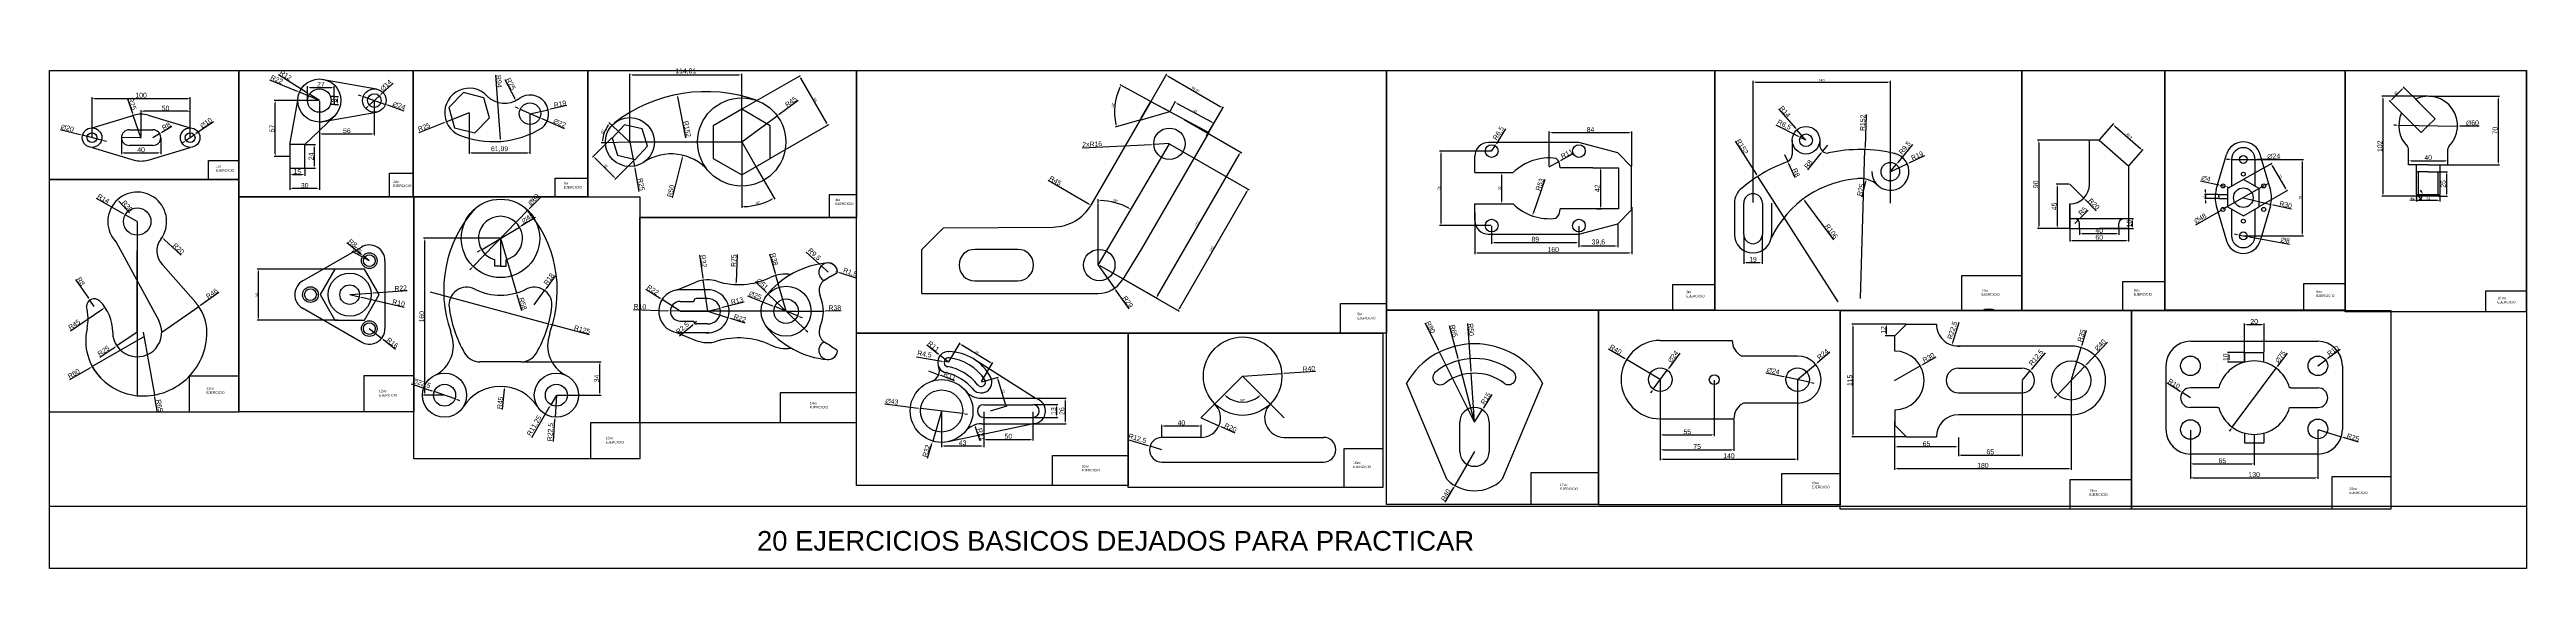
# Model space of a CAD drawing. Header units: millimetres. Extents: x 0 to 5174, y 0 to 1719.
# Drawn here: x 2487 to 5012, y 1190 to 1719 of the extents above; entities that cross this region are included whole.
import ezdxf

# ---------------------------------------------------------------- set-up
doc = ezdxf.new("R2010")
doc.units = ezdxf.units.MM
doc.styles.get("Standard").update_dxf_attribs({"font": 'arial.ttf'})
doc.dimstyles.new('ISO-25', dxfattribs={"dimtxt": 2.5, "dimasz": 2.5, "dimexe": 1.25, "dimexo": 0.625, "dimtad": 1, "dimtxsty": 'Standard', "dimcen": 2.5, "dimadec": 0, "dimazin": 0, "dimtfac": 1, "dimtmove": 0, "dimatfit": 3, "dimfxl": 1, "dimarcsym": 0})

# ---------------------------------------------------------------- blocks, each defined once
blk = doc.blocks.new('*D1')
at = {"color": 0, "lineweight": -2, "transparency": 16777216}
for p, q in [((2529.9, 1630.2), (2529.9, 1670.9)), ((2532.4, 1669.6), (2627.4, 1669.6)), ((2629.9, 1630.2), (2629.9, 1670.9))]:
    blk.add_line(p, q, dxfattribs=at)
at = {"color": 0, "transparency": 16777216}
for points in [[(2532.4, 1670.1), (2532.4, 1669.2), (2529.9, 1669.6)], [(2627.4, 1670.1), (2627.4, 1669.2), (2629.9, 1669.6)]]:
    blk.add_solid(points, dxfattribs=at)
at = {"layer": 'Defpoints', "color": 0, "transparency": 16777216}
for p in [(2629.9, 1669.6), (2529.9, 1629.6), (2629.9, 1629.6)]:
    blk.add_point(p, dxfattribs=at)
at = {"color": 0, "transparency": 16777216, "insert": (2579.9, 1672.8), "char_height": 5, "attachment_point": 5}
blk.add_mtext('100', dxfattribs=at)
blk = doc.blocks.new('*D2')
at = {"color": 0, "lineweight": -2, "transparency": 16777216}
for p, q in [((2559.9, 1628.9), (2559.9, 1612.8)), ((2599.9, 1628.9), (2599.9, 1612.8)), ((2562.4, 1614.1), (2597.4, 1614.1))]:
    blk.add_line(p, q, dxfattribs=at)
at = {"color": 0, "transparency": 16777216}
for points in [[(2562.4, 1614.5), (2562.4, 1613.6), (2559.9, 1614.1)], [(2597.4, 1614.5), (2597.4, 1613.6), (2599.9, 1614.1)]]:
    blk.add_solid(points, dxfattribs=at)
at = {"layer": 'Defpoints', "color": 0, "transparency": 16777216}
for p in [(2559.9, 1629.6), (2599.9, 1629.6), (2599.9, 1614.1)]:
    blk.add_point(p, dxfattribs=at)
at = {"color": 0, "transparency": 16777216, "insert": (2579.9, 1617.2), "char_height": 5, "attachment_point": 5}
blk.add_mtext('40', dxfattribs=at)
blk = doc.blocks.new('*D3')
at = {"color": 0, "lineweight": -2, "transparency": 16777216}
for p, q in [((2579.9, 1630.6), (2579.9, 1657.6)), ((2627.4, 1656.4), (2582.4, 1656.4)), ((2629.9, 1630.2), (2629.9, 1657.6))]:
    blk.add_line(p, q, dxfattribs=at)
at = {"color": 0, "transparency": 16777216}
for points in [[(2582.4, 1656.8), (2582.4, 1655.9), (2579.9, 1656.4)], [(2627.4, 1656.8), (2627.4, 1655.9), (2629.9, 1656.4)]]:
    blk.add_solid(points, dxfattribs=at)
at = {"layer": 'Defpoints', "color": 0, "transparency": 16777216}
for p in [(2579.9, 1656.4), (2579.9, 1629.9), (2629.9, 1629.6)]:
    blk.add_point(p, dxfattribs=at)
at = {"color": 0, "transparency": 16777216, "insert": (2604.9, 1659.5), "char_height": 5, "attachment_point": 5}
blk.add_mtext('50', dxfattribs=at)
blk = doc.blocks.new('*D4')
at = {"color": 0, "lineweight": -2, "transparency": 16777216}
for p, q in [((2653.8, 1645.6), (2636.1, 1633.7)), ((2623.7, 1625.4), (2621.6, 1624)), ((2625.8, 1626.8), (2634.1, 1632.3))]:
    blk.add_line(p, q, dxfattribs=at)
at = {"color": 0, "transparency": 16777216}
for points in [[(2623.5, 1625.7), (2623.9, 1625), (2625.8, 1626.8)], [(2635.9, 1634.1), (2636.4, 1633.4), (2634.1, 1632.3)]]:
    blk.add_solid(points, dxfattribs=at)
at = {"layer": 'Defpoints', "color": 0, "transparency": 16777216}
for p in [(2625.8, 1626.8), (2634.1, 1632.3)]:
    blk.add_point(p, dxfattribs=at)
at = {"color": 0, "transparency": 16777216, "insert": (2646.2, 1644.5), "char_height": 5, "attachment_point": 5, "rotation": 33.9676}
blk.add_mtext('∅10', dxfattribs=at)
blk = doc.blocks.new('*D5')
at = {"color": 0, "lineweight": -2, "transparency": 16777216}
for p, q in [((2497.3, 1637.7), (2517.8, 1632.6)), ((2539.6, 1627.1), (2520.2, 1632)), ((2542, 1626.5), (2544.5, 1625.9))]:
    blk.add_line(p, q, dxfattribs=at)
at = {"color": 0, "transparency": 16777216}
for points in [[(2517.9, 1633), (2517.7, 1632.2), (2520.2, 1632)], [(2542.1, 1626.9), (2541.9, 1626.1), (2539.6, 1627.1)]]:
    blk.add_solid(points, dxfattribs=at)
at = {"layer": 'Defpoints', "color": 0, "transparency": 16777216}
for p in [(2520.2, 1632), (2539.6, 1627.1)]:
    blk.add_point(p, dxfattribs=at)
at = {"color": 0, "transparency": 16777216, "insert": (2504.8, 1639.3), "char_height": 5, "attachment_point": 5, "rotation": 345.9104}
blk.add_mtext('∅20', dxfattribs=at)
blk = doc.blocks.new('*D6')
at = {"color": 0, "lineweight": -2, "transparency": 16777216}
for p, q in [((2591.9, 1629.6), (2598.8, 1633.6)), ((2611.2, 1640.8), (2601, 1634.9))]:
    blk.add_line(p, q, dxfattribs=at)
at = {"color": 0, "transparency": 16777216}
blk.add_solid([(2600.8, 1635.2), (2601.2, 1634.5), (2598.8, 1633.6)], dxfattribs=at)
at = {"layer": 'Defpoints', "color": 0, "transparency": 16777216}
for p in [(2591.9, 1629.6), (2598.8, 1633.6)]:
    blk.add_point(p, dxfattribs=at)
at = {"color": 0, "transparency": 16777216, "insert": (2605.6, 1641.2), "char_height": 5, "attachment_point": 5, "rotation": 30.3643}
blk.add_mtext('R8', dxfattribs=at)
blk = doc.blocks.new('*D7')
at = {"color": 0, "lineweight": -2, "transparency": 16777216}
for p, q in [((2565.9, 1669.3), (2571, 1654.5)), ((2579.9, 1628.5), (2571.8, 1652.1))]:
    blk.add_line(p, q, dxfattribs=at)
blk.add_arc((2579.9, 1628.5), 25, 108.1316, 111.8475, dxfattribs=at)
at = {"color": 0, "transparency": 16777216}
blk.add_solid([(2571.4, 1654.6), (2570.6, 1654.3), (2571.8, 1652.1)], dxfattribs=at)
at = {"layer": 'Defpoints', "color": 0, "transparency": 16777216}
for p in [(2571.8, 1652.1), (2579.9, 1628.5)]:
    blk.add_point(p, dxfattribs=at)
at = {"color": 0, "transparency": 16777216, "insert": (2571, 1664.1), "char_height": 5, "attachment_point": 5, "rotation": 288.9827}
blk.add_mtext('R25', dxfattribs=at)
blk = doc.blocks.new('*D8')
at = {"color": 0, "lineweight": -2, "transparency": 16777216}
for p, q in [((2731.7, 1597.8), (2731.7, 1590.5)), ((2734.2, 1591.8), (2744.2, 1591.8)), ((2746.7, 1597.8), (2746.7, 1590.5))]:
    blk.add_line(p, q, dxfattribs=at)
at = {"color": 0, "transparency": 16777216}
for points in [[(2734.2, 1592.2), (2734.2, 1591.3), (2731.7, 1591.8)], [(2744.2, 1592.2), (2744.2, 1591.3), (2746.7, 1591.8)]]:
    blk.add_solid(points, dxfattribs=at)
at = {"layer": 'Defpoints', "color": 0, "transparency": 16777216}
for p in [(2731.7, 1598.4), (2746.7, 1598.4), (2746.7, 1591.8)]:
    blk.add_point(p, dxfattribs=at)
at = {"color": 0, "transparency": 16777216, "insert": (2739.2, 1594.9), "char_height": 5, "attachment_point": 5}
blk.add_mtext('15', dxfattribs=at)
blk = doc.blocks.new('*D9')
at = {"color": 0, "lineweight": -2, "transparency": 16777216}
for p, q in [((2761.7, 1666.8), (2761.7, 1576.3)), ((2731.7, 1597.8), (2731.7, 1576.3)), ((2759.2, 1577.5), (2734.2, 1577.5))]:
    blk.add_line(p, q, dxfattribs=at)
at = {"color": 0, "transparency": 16777216}
for points in [[(2734.2, 1578), (2734.2, 1577.1), (2731.7, 1577.5)], [(2759.2, 1578), (2759.2, 1577.1), (2761.7, 1577.5)]]:
    blk.add_solid(points, dxfattribs=at)
at = {"layer": 'Defpoints', "color": 0, "transparency": 16777216}
for p in [(2761.7, 1667.4), (2731.7, 1598.4), (2731.7, 1577.5)]:
    blk.add_point(p, dxfattribs=at)
at = {"color": 0, "transparency": 16777216, "insert": (2746.7, 1580.7), "char_height": 5, "attachment_point": 5}
blk.add_mtext('30', dxfattribs=at)
blk = doc.blocks.new('*D10')
at = {"color": 0, "lineweight": -2, "transparency": 16777216}
for p, q in [((2747.3, 1622.4), (2757.6, 1622.4)), ((2756.4, 1619.9), (2756.4, 1600.9)), ((2747.3, 1598.4), (2757.6, 1598.4))]:
    blk.add_line(p, q, dxfattribs=at)
at = {"color": 0, "transparency": 16777216}
for points in [[(2755.9, 1619.9), (2756.8, 1619.9), (2756.4, 1622.4)], [(2755.9, 1600.9), (2756.8, 1600.9), (2756.4, 1598.4)]]:
    blk.add_solid(points, dxfattribs=at)
at = {"layer": 'Defpoints', "color": 0, "transparency": 16777216}
for p in [(2746.7, 1622.4), (2746.7, 1598.4), (2756.4, 1598.4)]:
    blk.add_point(p, dxfattribs=at)
at = {"color": 0, "transparency": 16777216, "insert": (2753.2, 1610.4), "char_height": 5, "attachment_point": 5, "rotation": 90}
blk.add_mtext('24', dxfattribs=at)
blk = doc.blocks.new('*D11')
at = {"color": 0, "lineweight": -2, "transparency": 16777216}
for p, q in [((2761.7, 1666.8), (2761.7, 1632.2)), ((2817.7, 1666.8), (2817.7, 1632.2)), ((2764.2, 1633.4), (2815.2, 1633.4))]:
    blk.add_line(p, q, dxfattribs=at)
at = {"color": 0, "transparency": 16777216}
for points in [[(2764.2, 1633.9), (2764.2, 1633), (2761.7, 1633.4)], [(2815.2, 1633.9), (2815.2, 1633), (2817.7, 1633.4)]]:
    blk.add_solid(points, dxfattribs=at)
at = {"layer": 'Defpoints', "color": 0, "transparency": 16777216}
for p in [(2761.7, 1667.4), (2817.7, 1667.4), (2817.7, 1633.4)]:
    blk.add_point(p, dxfattribs=at)
at = {"color": 0, "transparency": 16777216, "insert": (2789.7, 1636.6), "char_height": 5, "attachment_point": 5}
blk.add_mtext('56', dxfattribs=at)
blk = doc.blocks.new('*D12')
at = {"color": 0, "lineweight": -2, "transparency": 16777216}
for p, q in [((2812.6, 1662.7), (2822.9, 1672.1)), ((2837, 1685.2), (2824.7, 1673.8)), ((2810.7, 1661), (2808.9, 1659.3))]:
    blk.add_line(p, q, dxfattribs=at)
at = {"color": 0, "transparency": 16777216}
for points in [[(2824.4, 1674.1), (2825, 1673.5), (2822.9, 1672.1)], [(2810.5, 1661.3), (2811, 1660.7), (2812.6, 1662.7)]]:
    blk.add_solid(points, dxfattribs=at)
at = {"layer": 'Defpoints', "color": 0, "transparency": 16777216}
for p in [(2822.9, 1672.1), (2812.6, 1662.7)]:
    blk.add_point(p, dxfattribs=at)
at = {"color": 0, "transparency": 16777216, "insert": (2829.7, 1682.9), "char_height": 5, "attachment_point": 5, "rotation": 42.6594}
blk.add_mtext('∅14', dxfattribs=at)
blk = doc.blocks.new('*D13')
at = {"color": 0, "lineweight": -2, "transparency": 16777216}
for p, q in [((2804, 1672.2), (2801.7, 1673)), ((2806.4, 1671.4), (2829, 1663.4)), ((2848.3, 1656.6), (2831.4, 1662.6))]:
    blk.add_line(p, q, dxfattribs=at)
at = {"color": 0, "transparency": 16777216}
for points in [[(2804.2, 1672.6), (2803.9, 1671.8), (2806.4, 1671.4)], [(2831.5, 1663), (2831.3, 1662.2), (2829, 1663.4)]]:
    blk.add_solid(points, dxfattribs=at)
at = {"layer": 'Defpoints', "color": 0, "transparency": 16777216}
for p in [(2806.4, 1671.4), (2829, 1663.4)]:
    blk.add_point(p, dxfattribs=at)
at = {"color": 0, "transparency": 16777216, "insert": (2842.9, 1662.1), "char_height": 5, "attachment_point": 5, "rotation": 340.5916}
blk.add_mtext('∅24', dxfattribs=at)
blk = doc.blocks.new('*D14')
at = {"color": 0, "lineweight": -2, "transparency": 16777216}
for p, q in [((2720.1, 1694.1), (2749.5, 1675.2)), ((2761.7, 1667.4), (2751.6, 1673.9))]:
    blk.add_line(p, q, dxfattribs=at)
at = {"color": 0, "transparency": 16777216}
blk.add_solid([(2749.7, 1675.6), (2749.3, 1674.9), (2751.6, 1673.9)], dxfattribs=at)
at = {"layer": 'Defpoints', "color": 0, "transparency": 16777216}
for p in [(2751.6, 1673.9), (2761.7, 1667.4)]:
    blk.add_point(p, dxfattribs=at)
at = {"color": 0, "transparency": 16777216, "insert": (2727.3, 1693.2), "char_height": 5, "attachment_point": 5, "rotation": 327.3236}
blk.add_mtext('R12', dxfattribs=at)
blk = doc.blocks.new('*D15')
at = {"color": 0, "lineweight": -2, "transparency": 16777216}
for p, q in [((2710.9, 1688.5), (2739.1, 1676.8)), ((2761.7, 1667.4), (2741.4, 1675.8))]:
    blk.add_line(p, q, dxfattribs=at)
at = {"color": 0, "transparency": 16777216}
blk.add_solid([(2739.3, 1677.2), (2738.9, 1676.4), (2741.4, 1675.8)], dxfattribs=at)
at = {"layer": 'Defpoints', "color": 0, "transparency": 16777216}
for p in [(2741.4, 1675.8), (2761.7, 1667.4)]:
    blk.add_point(p, dxfattribs=at)
at = {"color": 0, "transparency": 16777216, "insert": (2718.2, 1688.9), "char_height": 5, "attachment_point": 5, "rotation": 337.4666}
blk.add_mtext('R22', dxfattribs=at)
blk = doc.blocks.new('*D16')
at = {"color": 0, "lineweight": -2, "transparency": 16777216}
for p, q in [((2749.7, 1668), (2749.7, 1682)), ((2752.2, 1680.8), (2774.2, 1680.8)), ((2776.7, 1668), (2776.7, 1682))]:
    blk.add_line(p, q, dxfattribs=at)
at = {"color": 0, "transparency": 16777216}
for points in [[(2752.2, 1681.2), (2752.2, 1680.4), (2749.7, 1680.8)], [(2774.2, 1681.2), (2774.2, 1680.4), (2776.7, 1680.8)]]:
    blk.add_solid(points, dxfattribs=at)
at = {"layer": 'Defpoints', "color": 0, "transparency": 16777216}
for p in [(2749.7, 1667.4), (2776.7, 1680.8), (2776.7, 1667.4)]:
    blk.add_point(p, dxfattribs=at)
at = {"color": 0, "transparency": 16777216, "insert": (2763.2, 1683.9), "char_height": 5, "attachment_point": 5}
blk.add_mtext('27', dxfattribs=at)
blk = doc.blocks.new('*D17')
at = {"color": 0, "lineweight": -2, "transparency": 16777216}
for p, q in [((2776.7, 1671.4), (2781.1, 1671.4)), ((2779.9, 1668.9), (2779.9, 1665.9)), ((2776.7, 1663.4), (2781.1, 1663.4))]:
    blk.add_line(p, q, dxfattribs=at)
at = {"color": 0, "transparency": 16777216}
for points in [[(2779.5, 1668.9), (2780.3, 1668.9), (2779.9, 1671.4)], [(2779.5, 1665.9), (2780.3, 1665.9), (2779.9, 1663.4)]]:
    blk.add_solid(points, dxfattribs=at)
at = {"layer": 'Defpoints', "color": 0, "transparency": 16777216}
for p in [(2776.1, 1671.4), (2776.1, 1663.4), (2779.9, 1663.4)]:
    blk.add_point(p, dxfattribs=at)
at = {"color": 0, "transparency": 16777216, "insert": (2776.7, 1667.4), "char_height": 5, "attachment_point": 5, "rotation": 90}
blk.add_mtext('8', dxfattribs=at)
blk = doc.blocks.new('*D18')
at = {"color": 0, "lineweight": -2, "transparency": 16777216}
for p, q in [((2761.1, 1667.4), (2715.5, 1667.4)), ((2716.7, 1612.9), (2716.7, 1664.9)), ((2731.1, 1610.4), (2715.5, 1610.4))]:
    blk.add_line(p, q, dxfattribs=at)
at = {"color": 0, "transparency": 16777216}
for points in [[(2716.3, 1664.9), (2717.1, 1664.9), (2716.7, 1667.4)], [(2716.3, 1612.9), (2717.1, 1612.9), (2716.7, 1610.4)]]:
    blk.add_solid(points, dxfattribs=at)
at = {"layer": 'Defpoints', "color": 0, "transparency": 16777216}
for p in [(2716.7, 1667.4), (2761.7, 1667.4), (2731.7, 1610.4)]:
    blk.add_point(p, dxfattribs=at)
at = {"color": 0, "transparency": 16777216, "insert": (2713.5, 1638.9), "char_height": 5, "attachment_point": 5, "rotation": 90}
blk.add_mtext('57', dxfattribs=at)
blk = doc.blocks.new('*D19')
at = {"color": 0, "lineweight": -2, "transparency": 16777216}
for p, q in [((2914.4, 1654.3), (2914.4, 1612.9)), ((2976.4, 1653.4), (2976.4, 1612.9)), ((2916.9, 1614.1), (2973.9, 1614.1))]:
    blk.add_line(p, q, dxfattribs=at)
at = {"color": 0, "transparency": 16777216}
for points in [[(2916.9, 1614.5), (2916.9, 1613.7), (2914.4, 1614.1)], [(2973.9, 1614.5), (2973.9, 1613.7), (2976.4, 1614.1)]]:
    blk.add_solid(points, dxfattribs=at)
at = {"layer": 'Defpoints', "color": 0, "transparency": 16777216}
for p in [(2914.4, 1655), (2976.4, 1654), (2976.4, 1614.1)]:
    blk.add_point(p, dxfattribs=at)
at = {"color": 0, "transparency": 16777216, "insert": (2945.4, 1617.8), "char_height": 5, "attachment_point": 5}
blk.add_mtext('61,99', dxfattribs=at)
blk = doc.blocks.new('*D20')
at = {"color": 0, "lineweight": -2, "transparency": 16777216}
for p, q in [((2964.1, 1659.5), (2961.8, 1660.5)), ((2966.4, 1658.5), (2986.5, 1649.6)), ((3011.6, 1638.5), (2988.8, 1648.6))]:
    blk.add_line(p, q, dxfattribs=at)
at = {"color": 0, "transparency": 16777216}
for points in [[(2964.2, 1659.8), (2963.9, 1659.1), (2966.4, 1658.5)], [(2988.9, 1649), (2988.6, 1648.2), (2986.5, 1649.6)]]:
    blk.add_solid(points, dxfattribs=at)
at = {"layer": 'Defpoints', "color": 0, "transparency": 16777216}
for p in [(2966.4, 1658.5), (2986.5, 1649.6)]:
    blk.add_point(p, dxfattribs=at)
at = {"color": 0, "transparency": 16777216, "insert": (3006.7, 1644.3), "char_height": 5, "attachment_point": 5, "rotation": 336.236}
blk.add_mtext('∅22', dxfattribs=at)
blk = doc.blocks.new('*D21')
at = {"color": 0, "lineweight": -2, "transparency": 16777216}
for p, q in [((2976.4, 1654), (2995, 1658)), ((3014.1, 1662.2), (2997.4, 1658.6))]:
    blk.add_line(p, q, dxfattribs=at)
at = {"color": 0, "transparency": 16777216}
blk.add_solid([(2997.4, 1659), (2997.5, 1658.1), (2995, 1658)], dxfattribs=at)
at = {"layer": 'Defpoints', "color": 0, "transparency": 16777216}
for p in [(2976.4, 1654), (2995, 1658)]:
    blk.add_point(p, dxfattribs=at)
at = {"color": 0, "transparency": 16777216, "insert": (3007, 1663.9), "char_height": 5, "attachment_point": 5, "rotation": 12.1645}
blk.add_mtext('R19', dxfattribs=at)
blk = doc.blocks.new('*D22')
at = {"color": 0, "lineweight": -2, "transparency": 16777216}
blk.add_line((2941.2, 1693.3), (2946, 1628.2), dxfattribs=at)
at = {"color": 0, "transparency": 16777216}
blk.add_solid([(2946.4, 1628.3), (2945.6, 1628.2), (2946.2, 1625.7)], dxfattribs=at)
at = {"layer": 'Defpoints', "color": 0, "transparency": 16777216}
for p in [(2939.2, 1719.5), (2946.2, 1625.7)]:
    blk.add_point(p, dxfattribs=at)
at = {"color": 0, "transparency": 16777216, "insert": (2944.8, 1687), "char_height": 5, "attachment_point": 5, "rotation": 274.2542}
blk.add_mtext('R94', dxfattribs=at)
blk = doc.blocks.new('*D23')
at = {"color": 0, "lineweight": -2, "transparency": 16777216}
blk.add_line((2950.9, 1688.8), (2960.9, 1669.6), dxfattribs=at)
at = {"color": 0, "transparency": 16777216}
blk.add_solid([(2961.2, 1669.8), (2960.5, 1669.4), (2962, 1667.4)], dxfattribs=at)
at = {"layer": 'Defpoints', "color": 0, "transparency": 16777216}
for p in [(2950.5, 1689.6), (2962, 1667.4)]:
    blk.add_point(p, dxfattribs=at)
at = {"color": 0, "transparency": 16777216, "insert": (2956.8, 1684.4), "char_height": 5, "attachment_point": 5, "rotation": 297.4014}
blk.add_mtext('R25', dxfattribs=at)
blk = doc.blocks.new('*D24')
at = {"color": 0, "lineweight": -2, "transparency": 16777216}
for p, q in [((2863.4, 1634.8), (2888.9, 1644.9)), ((2914.4, 1655), (2891.2, 1645.8))]:
    blk.add_line(p, q, dxfattribs=at)
at = {"color": 0, "transparency": 16777216}
blk.add_solid([(2888.7, 1645.3), (2889, 1644.5), (2891.2, 1645.8)], dxfattribs=at)
at = {"layer": 'Defpoints', "color": 0, "transparency": 16777216}
for p in [(2891.2, 1645.8), (2914.4, 1655)]:
    blk.add_point(p, dxfattribs=at)
at = {"color": 0, "transparency": 16777216, "insert": (2868.4, 1640.2), "char_height": 5, "attachment_point": 5, "rotation": 21.5449}
blk.add_mtext('R25', dxfattribs=at)
blk = doc.blocks.new('*D25')
at = {"color": 0, "lineweight": -2, "transparency": 16777216}
for p, q in [((3060, 1629.4), (3040.2, 1609.5)), ((3042.8, 1608.7), (3061.9, 1589.6)), ((3082.6, 1606.7), (3062.8, 1586.9))]:
    blk.add_line(p, q, dxfattribs=at)
at = {"color": 0, "transparency": 16777216}
for points in [[(3043.1, 1609), (3042.5, 1608.4), (3041.1, 1610.4)], [(3062.2, 1589.9), (3061.6, 1589.3), (3063.7, 1587.8)]]:
    blk.add_solid(points, dxfattribs=at)
at = {"layer": 'Defpoints', "color": 0, "transparency": 16777216}
for p in [(3060.4, 1629.8), (3083.1, 1607.2), (3063.7, 1587.8)]:
    blk.add_point(p, dxfattribs=at)
at = {"color": 0, "transparency": 16777216, "insert": (3053.7, 1600.5), "char_height": 2.5, "attachment_point": 5, "rotation": 315}
blk.add_mtext('32', dxfattribs=at)
blk = doc.blocks.new('*D26')
at = {"color": 0, "lineweight": -2, "transparency": 16777216}
for p, q in [((3192.8, 1658.8), (3252.1, 1693)), ((3252.2, 1690.2), (3278.7, 1644.3)), ((3221.8, 1608.6), (3281.1, 1642.8))]:
    blk.add_line(p, q, dxfattribs=at)
at = {"color": 0, "transparency": 16777216}
for points in [[(3252.6, 1690.4), (3251.9, 1690), (3251, 1692.4)], [(3279.1, 1644.5), (3278.4, 1644.1), (3280, 1642.2)]]:
    blk.add_solid(points, dxfattribs=at)
at = {"layer": 'Defpoints', "color": 0, "transparency": 16777216}
for p in [(3192.3, 1658.5), (3280, 1642.2), (3221.3, 1608.3)]:
    blk.add_point(p, dxfattribs=at)
at = {"color": 0, "transparency": 16777216, "insert": (3267.1, 1668.2), "char_height": 2.5, "attachment_point": 5, "rotation": 300}
blk.add_mtext('58', dxfattribs=at)
blk = doc.blocks.new('*D27')
at = {"color": 0, "lineweight": -2, "transparency": 16777216}
for p, q in [((3249.7, 1667.5), (3230.5, 1653.3)), ((3192.3, 1625.1), (3228.5, 1651.9))]:
    blk.add_line(p, q, dxfattribs=at)
at = {"color": 0, "transparency": 16777216}
blk.add_solid([(3230.2, 1653.7), (3230.7, 1653), (3228.5, 1651.9)], dxfattribs=at)
at = {"layer": 'Defpoints', "color": 0, "transparency": 16777216}
for p in [(3228.5, 1651.9), (3192.3, 1625.1)]:
    blk.add_point(p, dxfattribs=at)
at = {"color": 0, "transparency": 16777216, "insert": (3242.5, 1666.1), "char_height": 5, "attachment_point": 5, "rotation": 36.4761}
blk.add_mtext('R45', dxfattribs=at)
blk = doc.blocks.new('*D28')
at = {"color": 0, "lineweight": -2, "transparency": 16777216}
for p, q in [((3207.1, 1599.4), (3225.9, 1566.9)), ((3192.3, 1579.5), (3192.3, 1557.9))]:
    blk.add_line(p, q, dxfattribs=at)
blk.add_arc((3192.3, 1625.1), 66, 272.1709, 297.8291, dxfattribs=at)
at = {"color": 0, "transparency": 16777216}
for points in [[(3222.9, 1567.1), (3223.3, 1566.4), (3225.3, 1568)], [(3194.8, 1558.8), (3194.8, 1559.6), (3192.3, 1559.1)]]:
    blk.add_solid(points, dxfattribs=at)
at = {"layer": 'Defpoints', "color": 0, "transparency": 16777216}
for p in [(3192.3, 1625.1), (3192.3, 1625), (3206.8, 1599.9), (3192.3, 1580.1), (3203.7, 1560.1)]:
    blk.add_point(p, dxfattribs=at)
at = {"color": 0, "transparency": 16777216, "insert": (3208.9, 1563.2), "char_height": 2.5, "attachment_point": 5, "rotation": 15}
blk.add_mtext('30°', dxfattribs=at)
blk = doc.blocks.new('*D29')
at = {"color": 0, "lineweight": -2, "transparency": 16777216}
for p, q in [((3078.3, 1625), (3083, 1600.5)), ((3087.9, 1574.7), (3083.5, 1598))]:
    blk.add_line(p, q, dxfattribs=at)
at = {"color": 0, "transparency": 16777216}
blk.add_solid([(3083.9, 1598.1), (3083.1, 1597.9), (3083, 1600.5)], dxfattribs=at)
at = {"layer": 'Defpoints', "color": 0, "transparency": 16777216}
for p in [(3078.3, 1625), (3083, 1600.5)]:
    blk.add_point(p, dxfattribs=at)
at = {"color": 0, "transparency": 16777216, "insert": (3089.8, 1581.8), "char_height": 5, "attachment_point": 5, "rotation": 280.8631}
blk.add_mtext('R25', dxfattribs=at)
blk = doc.blocks.new('*D30')
at = {"color": 0, "lineweight": -2, "transparency": 16777216}
for p, q in [((3066.1, 1636.4), (3056.9, 1644.9)), ((3052.7, 1624.3), (3049.1, 1624.2))]:
    blk.add_line(p, q, dxfattribs=at)
blk.add_arc((3078.3, 1625), 27.9, 142.1273, 176.5142, dxfattribs=at)
at = {"color": 0, "transparency": 16777216}
for points in [[(3055.9, 1642.4), (3056.5, 1641.9), (3057.8, 1644.1)], [(3050.8, 1626.7), (3050, 1626.7), (3050.3, 1624.2)]]:
    blk.add_solid(points, dxfattribs=at)
at = {"layer": 'Defpoints', "color": 0, "transparency": 16777216}
for p in [(3053.3, 1624.3), (3053.6, 1638.2), (3066.6, 1635.9), (3078.3, 1625), (3078.3, 1625)]:
    blk.add_point(p, dxfattribs=at)
at = {"color": 0, "transparency": 16777216, "insert": (3050.4, 1635.6), "char_height": 2.5, "attachment_point": 5, "rotation": 69.3207}
blk.add_mtext('45°', dxfattribs=at)
blk = doc.blocks.new('*D31')
at = {"color": 0, "lineweight": -2, "transparency": 16777216}
blk.add_line((3135.3, 1629.3), (3127, 1671.2), dxfattribs=at)
at = {"color": 0, "transparency": 16777216}
blk.add_solid([(3127.4, 1671.2), (3126.6, 1671.1), (3126.5, 1673.6)], dxfattribs=at)
at = {"layer": 'Defpoints', "color": 0, "transparency": 16777216}
for p in [(3126.5, 1673.6), (3155.9, 1524.5)]:
    blk.add_point(p, dxfattribs=at)
at = {"color": 0, "transparency": 16777216, "insert": (3136.7, 1638.3), "char_height": 5, "attachment_point": 5, "rotation": 281.1339}
blk.add_mtext('R152', dxfattribs=at)
blk = doc.blocks.new('*D32')
at = {"color": 0, "lineweight": -2, "transparency": 16777216}
for p, q in [((3078.3, 1625.6), (3078.3, 1694.8)), ((3080.8, 1693.6), (3189.8, 1693.6)), ((3192.3, 1625.7), (3192.3, 1694.8))]:
    blk.add_line(p, q, dxfattribs=at)
at = {"color": 0, "transparency": 16777216}
for points in [[(3080.8, 1694), (3080.8, 1693.2), (3078.3, 1693.6)], [(3189.8, 1694), (3189.8, 1693.2), (3192.3, 1693.6)]]:
    blk.add_solid(points, dxfattribs=at)
at = {"layer": 'Defpoints', "color": 0, "transparency": 16777216}
for p in [(3192.3, 1693.6), (3078.3, 1625), (3192.3, 1625.1)]:
    blk.add_point(p, dxfattribs=at)
at = {"color": 0, "transparency": 16777216, "insert": (3135.3, 1697.2), "char_height": 5, "attachment_point": 5}
blk.add_mtext('114,01', dxfattribs=at)
blk = doc.blocks.new('*D33')
at = {"color": 0, "lineweight": -2, "transparency": 16777216}
blk.add_line((3121.6, 1568), (3131.8, 1609), dxfattribs=at)
at = {"color": 0, "transparency": 16777216}
blk.add_solid([(3131.4, 1609.1), (3132.2, 1608.9), (3132.4, 1611.5)], dxfattribs=at)
at = {"layer": 'Defpoints', "color": 0, "transparency": 16777216}
for p in [(3132.4, 1611.5), (3120.4, 1562.9)]:
    blk.add_point(p, dxfattribs=at)
at = {"color": 0, "transparency": 16777216, "insert": (3120.1, 1575.1), "char_height": 5, "attachment_point": 5, "rotation": 76.1188}
blk.add_mtext('R50', dxfattribs=at)
blk = doc.blocks.new('*D34')
at = {"color": 0, "lineweight": -2, "transparency": 16777216}
for p, q in [((3608.9, 1666.8), (3578, 1683.5)), ((3597.8, 1647.3), (3573.2, 1640.3))]:
    blk.add_line(p, q, dxfattribs=at)
blk.add_arc((3628.8, 1656.1), 56.5, 154.2177, 193.3047, dxfattribs=at)
at = {"color": 0, "transparency": 16777216}
for points in [[(3577.6, 1680.8), (3578.3, 1680.4), (3579.1, 1682.9)], [(3574.2, 1643.2), (3573.4, 1643), (3574.4, 1640.6)]]:
    blk.add_solid(points, dxfattribs=at)
at = {"layer": 'Defpoints', "color": 0, "transparency": 16777216}
for p in [(3573.9, 1669.3), (3598.4, 1647.4), (3609.4, 1666.5), (3628.8, 1656.1), (3628.8, 1656.1)]:
    blk.add_point(p, dxfattribs=at)
at = {"color": 0, "transparency": 16777216, "insert": (3570.8, 1662.4), "char_height": 2.5, "attachment_point": 5, "rotation": 83.7612}
blk.add_mtext('44°', dxfattribs=at)
blk = doc.blocks.new('*D35')
at = {"color": 0, "lineweight": -2, "transparency": 16777216}
for p, q in [((3608.3, 1664.5), (3625.6, 1694.5)), ((3627.1, 1692.1), (3680.8, 1661.1)), ((3666.3, 1631), (3683.6, 1661))]:
    blk.add_line(p, q, dxfattribs=at)
at = {"color": 0, "transparency": 16777216}
for points in [[(3627.3, 1692.5), (3626.9, 1691.8), (3625, 1693.4)], [(3681, 1661.5), (3680.6, 1660.8), (3683, 1659.9)]]:
    blk.add_solid(points, dxfattribs=at)
at = {"layer": 'Defpoints', "color": 0, "transparency": 16777216}
for p in [(3608, 1663.9), (3683, 1659.9), (3666, 1630.4)]:
    blk.add_point(p, dxfattribs=at)
at = {"color": 0, "transparency": 16777216, "insert": (3655, 1678.5), "char_height": 2.5, "attachment_point": 5, "rotation": 330}
blk.add_mtext('66,97', dxfattribs=at)
blk = doc.blocks.new('*D36')
at = {"color": 0, "lineweight": -2, "transparency": 16777216}
for p, q in [((3629.1, 1656.6), (3634.6, 1666.7)), ((3636.2, 1664.5), (3671.4, 1645.5)), ((3668.7, 1635.3), (3674.2, 1645.4))]:
    blk.add_line(p, q, dxfattribs=at)
at = {"color": 0, "transparency": 16777216}
for points in [[(3636.4, 1664.8), (3636, 1664.1), (3634, 1665.6)], [(3671.6, 1645.9), (3671.2, 1645.1), (3673.6, 1644.3)]]:
    blk.add_solid(points, dxfattribs=at)
at = {"layer": 'Defpoints', "color": 0, "transparency": 16777216}
for p in [(3628.8, 1656.1), (3673.6, 1644.3), (3668.4, 1634.7)]:
    blk.add_point(p, dxfattribs=at)
at = {"color": 0, "transparency": 16777216, "insert": (3654.7, 1656.6), "char_height": 2.5, "attachment_point": 5, "rotation": 331.6823}
blk.add_mtext('45', dxfattribs=at)
blk = doc.blocks.new('*D37')
at = {"color": 0, "lineweight": -2, "transparency": 16777216}
for p, q in [((3539.3, 1619.3), (3609.9, 1622.5)), ((3628.4, 1623.4), (3612.4, 1622.6))]:
    blk.add_line(p, q, dxfattribs=at)
at = {"color": 0, "transparency": 16777216}
blk.add_solid([(3609.9, 1622.9), (3609.9, 1622.1), (3612.4, 1622.6)], dxfattribs=at)
at = {"layer": 'Defpoints', "color": 0, "transparency": 16777216}
for p in [(3612.4, 1622.6), (3628.4, 1623.4)]:
    blk.add_point(p, dxfattribs=at)
at = {"color": 0, "transparency": 16777216, "insert": (3549.6, 1623), "char_height": 5, "attachment_point": 5, "rotation": 2.5959}
blk.add_mtext('2xR16', dxfattribs=at)
blk = doc.blocks.new('*D38')
at = {"color": 0, "lineweight": -2, "transparency": 16777216}
for p, q in [((3628.9, 1623), (3709.8, 1576.3)), ((3638.5, 1455.3), (3707.5, 1574.8)), ((3557.4, 1499.2), (3638.3, 1452.5))]:
    blk.add_line(p, q, dxfattribs=at)
at = {"color": 0, "transparency": 16777216}
for points in [[(3707.1, 1575), (3707.8, 1574.6), (3708.7, 1577)], [(3638.1, 1455.5), (3638.8, 1455.1), (3637.2, 1453.1)]]:
    blk.add_solid(points, dxfattribs=at)
at = {"layer": 'Defpoints', "color": 0, "transparency": 16777216}
for p in [(3628.4, 1623.4), (3708.7, 1577), (3556.9, 1499.5)]:
    blk.add_point(p, dxfattribs=at)
at = {"color": 0, "transparency": 16777216, "insert": (3671.3, 1516), "char_height": 2.5, "attachment_point": 5, "rotation": 60}
blk.add_mtext('143', dxfattribs=at)
blk = doc.blocks.new('*D39')
at = {"color": 0, "lineweight": -2, "transparency": 16777216}
for p, q in [((3643.5, 1648.1), (3702.1, 1614.2)), ((3616.2, 1468.1), (3699.8, 1612.7)), ((3557.4, 1499.2), (3616.1, 1465.3))]:
    blk.add_line(p, q, dxfattribs=at)
at = {"color": 0, "transparency": 16777216}
for points in [[(3699.5, 1612.9), (3700.2, 1612.5), (3701.1, 1614.8)], [(3615.9, 1468.3), (3616.6, 1467.9), (3615, 1465.9)]]:
    blk.add_solid(points, dxfattribs=at)
at = {"layer": 'Defpoints', "color": 0, "transparency": 16777216}
for p in [(3643, 1648.4), (3701.1, 1614.8), (3556.9, 1499.5)]:
    blk.add_point(p, dxfattribs=at)
at = {"color": 0, "transparency": 16777216, "insert": (3656.4, 1541.3), "char_height": 2.5, "attachment_point": 5, "rotation": 59.9689}
blk.add_mtext('172', dxfattribs=at)
blk = doc.blocks.new('*D40')
at = {"color": 0, "lineweight": -2, "transparency": 16777216}
for p, q in [((3555.7, 1499.5), (3572.4, 1475.8)), ((3587.3, 1454.8), (3573.8, 1473.8))]:
    blk.add_line(p, q, dxfattribs=at)
at = {"color": 0, "transparency": 16777216}
blk.add_solid([(3574.2, 1474), (3573.5, 1473.5), (3572.4, 1475.8)], dxfattribs=at)
at = {"layer": 'Defpoints', "color": 0, "transparency": 16777216}
for p in [(3555.7, 1499.5), (3572.4, 1475.8)]:
    blk.add_point(p, dxfattribs=at)
at = {"color": 0, "transparency": 16777216, "insert": (3586, 1462), "char_height": 5, "attachment_point": 5, "rotation": 305.2031}
blk.add_mtext('R29', dxfattribs=at)
blk = doc.blocks.new('*D41')
at = {"color": 0, "lineweight": -2, "transparency": 16777216}
blk.add_line((3555.7, 1562.4), (3555.7, 1566.8), dxfattribs=at)
blk.add_arc((3555.7, 1499.5), 66, 61.7534, 87.83, dxfattribs=at)
at = {"color": 0, "transparency": 16777216}
for points in [[(3558.2, 1565.1), (3558.2, 1565.9), (3555.7, 1565.5)], [(3587.1, 1558), (3586.7, 1557.3), (3589.1, 1556.4)]]:
    blk.add_solid(points, dxfattribs=at)
at = {"layer": 'Defpoints', "color": 0, "transparency": 16777216}
for p in [(3628.4, 1623.4), (3555.7, 1561.8), (3578.6, 1561.4), (3555.7, 1499.5), (3555.7, 1499.5)]:
    blk.add_point(p, dxfattribs=at)
at = {"color": 0, "transparency": 16777216, "insert": (3573.5, 1565.1), "char_height": 2.5, "attachment_point": 5, "rotation": 344.7917}
blk.add_mtext('30°', dxfattribs=at)
blk = doc.blocks.new('*D42')
at = {"color": 0, "lineweight": -2, "transparency": 16777216}
blk.add_line((3504.7, 1586.1), (3546.1, 1561.9), dxfattribs=at)
at = {"color": 0, "transparency": 16777216}
blk.add_solid([(3546.3, 1562.2), (3545.9, 1561.5), (3548.3, 1560.6)], dxfattribs=at)
at = {"layer": 'Defpoints', "color": 0, "transparency": 16777216}
for p in [(3509.4, 1583.3), (3548.3, 1560.6)]:
    blk.add_point(p, dxfattribs=at)
at = {"color": 0, "transparency": 16777216, "insert": (3512, 1585.5), "char_height": 5, "attachment_point": 5, "rotation": 329.6809}
blk.add_mtext('R45', dxfattribs=at)
blk = doc.blocks.new('*D43')
at = {"color": 0, "lineweight": -2, "transparency": 16777216}
for p, q in [((3956.3, 1615.9), (3903.9, 1615.9)), ((3905.2, 1613.4), (3905.2, 1542.4)), ((3956.3, 1539.9), (3903.9, 1539.9))]:
    blk.add_line(p, q, dxfattribs=at)
at = {"color": 0, "transparency": 16777216}
for points in [[(3904.8, 1613.4), (3905.6, 1613.4), (3905.2, 1615.9)], [(3904.8, 1542.4), (3905.6, 1542.4), (3905.2, 1539.9)]]:
    blk.add_solid(points, dxfattribs=at)
at = {"layer": 'Defpoints', "color": 0, "transparency": 16777216}
for p in [(3956.9, 1615.9), (3905.2, 1539.9), (3956.9, 1539.9)]:
    blk.add_point(p, dxfattribs=at)
at = {"color": 0, "transparency": 16777216, "insert": (3903.3, 1577.9), "char_height": 2.5, "attachment_point": 5, "rotation": 90}
blk.add_mtext('76', dxfattribs=at)
blk = doc.blocks.new('*D44')
at = {"color": 0, "lineweight": -2, "transparency": 16777216}
for p, q in [((3959.8, 1593.9), (3968.3, 1593.9)), ((3967, 1591.4), (3967, 1564.4)), ((3959.8, 1561.9), (3968.3, 1561.9))]:
    blk.add_line(p, q, dxfattribs=at)
at = {"color": 0, "transparency": 16777216}
for points in [[(3966.6, 1591.4), (3967.4, 1591.4), (3967, 1593.9)], [(3966.6, 1564.4), (3967.4, 1564.4), (3967, 1561.9)]]:
    blk.add_solid(points, dxfattribs=at)
at = {"layer": 'Defpoints', "color": 0, "transparency": 16777216}
for p in [(3959.2, 1593.9), (3959.2, 1561.9), (3967, 1561.9)]:
    blk.add_point(p, dxfattribs=at)
at = {"color": 0, "transparency": 16777216, "insert": (3965.1, 1577.9), "char_height": 2.5, "attachment_point": 5, "rotation": 90}
blk.add_mtext('32', dxfattribs=at)
blk = doc.blocks.new('*D45')
at = {"color": 0, "lineweight": -2, "transparency": 16777216}
blk.add_line((4011.2, 1586.9), (3999.2, 1552.1), dxfattribs=at)
at = {"color": 0, "transparency": 16777216}
blk.add_solid([(3998.8, 1552.2), (3999.6, 1552), (3998.4, 1549.7)], dxfattribs=at)
at = {"layer": 'Defpoints', "color": 0, "transparency": 16777216}
for p in [(4015.7, 1599.9), (3998.4, 1549.7)]:
    blk.add_point(p, dxfattribs=at)
at = {"color": 0, "transparency": 16777216, "insert": (4006, 1581.7), "char_height": 5, "attachment_point": 5, "rotation": 70.9737}
blk.add_mtext('R53', dxfattribs=at)
blk = doc.blocks.new('*D46')
at = {"color": 0, "lineweight": -2, "transparency": 16777216}
for p, q in [((4015.7, 1599.9), (4025.3, 1605.1)), ((4040.5, 1613.3), (4027.5, 1606.3))]:
    blk.add_line(p, q, dxfattribs=at)
at = {"color": 0, "transparency": 16777216}
blk.add_solid([(4027.3, 1606.6), (4027.7, 1605.9), (4025.3, 1605.1)], dxfattribs=at)
at = {"layer": 'Defpoints', "color": 0, "transparency": 16777216}
for p in [(4015.7, 1599.9), (4025.3, 1605.1)]:
    blk.add_point(p, dxfattribs=at)
at = {"color": 0, "transparency": 16777216, "insert": (4033.6, 1613.1), "char_height": 5, "attachment_point": 5, "rotation": 28.3915}
blk.add_mtext('R11', dxfattribs=at)
blk = doc.blocks.new('*D47')
at = {"color": 0, "lineweight": -2, "transparency": 16777216}
for p, q in [((4015.7, 1600.5), (4015.7, 1635.9)), ((4018.2, 1634.7), (4097.2, 1634.7)), ((4099.7, 1600.5), (4099.7, 1635.9))]:
    blk.add_line(p, q, dxfattribs=at)
at = {"color": 0, "transparency": 16777216}
for points in [[(4018.2, 1635.1), (4018.2, 1634.2), (4015.7, 1634.7)], [(4097.2, 1635.1), (4097.2, 1634.2), (4099.7, 1634.7)]]:
    blk.add_solid(points, dxfattribs=at)
at = {"layer": 'Defpoints', "color": 0, "transparency": 16777216}
for p in [(4099.7, 1634.7), (4015.7, 1599.9), (4099.7, 1599.9)]:
    blk.add_point(p, dxfattribs=at)
at = {"color": 0, "transparency": 16777216, "insert": (4057.7, 1637.8), "char_height": 5, "attachment_point": 5}
blk.add_mtext('84', dxfattribs=at)
blk = doc.blocks.new('*D48')
at = {"color": 0, "lineweight": -2, "transparency": 16777216}
for p, q in [((3956.9, 1615.9), (3960.4, 1621.3)), ((3971.2, 1638.4), (3961.7, 1623.5))]:
    blk.add_line(p, q, dxfattribs=at)
at = {"color": 0, "transparency": 16777216}
blk.add_solid([(3961.4, 1623.7), (3962.1, 1623.2), (3960.4, 1621.3)], dxfattribs=at)
at = {"layer": 'Defpoints', "color": 0, "transparency": 16777216}
for p in [(3960.4, 1621.3), (3956.9, 1615.9)]:
    blk.add_point(p, dxfattribs=at)
at = {"color": 0, "transparency": 16777216, "insert": (3964.1, 1633.9), "char_height": 5, "attachment_point": 5, "rotation": 57.6402}
blk.add_mtext('R6,5', dxfattribs=at)
blk = doc.blocks.new('*D49')
at = {"color": 0, "lineweight": -2, "transparency": 16777216}
for p, q in [((4064.1, 1598.9), (4069, 1598.9)), ((4067.8, 1596.4), (4067.8, 1559.4)), ((4064.1, 1556.9), (4069, 1556.9))]:
    blk.add_line(p, q, dxfattribs=at)
at = {"color": 0, "transparency": 16777216}
for points in [[(4067.4, 1596.4), (4068.2, 1596.4), (4067.8, 1598.9)], [(4067.4, 1559.4), (4068.2, 1559.4), (4067.8, 1556.9)]]:
    blk.add_solid(points, dxfattribs=at)
at = {"layer": 'Defpoints', "color": 0, "transparency": 16777216}
for p in [(4063.4, 1598.9), (4063.4, 1556.9), (4067.8, 1556.9)]:
    blk.add_point(p, dxfattribs=at)
at = {"color": 0, "transparency": 16777216, "insert": (4064.6, 1577.9), "char_height": 5, "attachment_point": 5, "rotation": 90}
blk.add_mtext('42', dxfattribs=at)
blk = doc.blocks.new('*D50')
at = {"color": 0, "lineweight": -2, "transparency": 16777216}
for p, q in [((3956.9, 1539.2), (3956.9, 1521.3)), ((3959.4, 1522.6), (4043.4, 1522.6)), ((4045.9, 1539.2), (4045.9, 1521.3))]:
    blk.add_line(p, q, dxfattribs=at)
at = {"color": 0, "transparency": 16777216}
for points in [[(3959.4, 1523), (3959.4, 1522.2), (3956.9, 1522.6)], [(4043.4, 1523), (4043.4, 1522.2), (4045.9, 1522.6)]]:
    blk.add_solid(points, dxfattribs=at)
at = {"layer": 'Defpoints', "color": 0, "transparency": 16777216}
for p in [(3956.9, 1539.9), (4045.9, 1539.9), (4045.9, 1522.6)]:
    blk.add_point(p, dxfattribs=at)
at = {"color": 0, "transparency": 16777216, "insert": (4001.4, 1525.8), "char_height": 5, "attachment_point": 5}
blk.add_mtext('89', dxfattribs=at)
blk = doc.blocks.new('*D51')
at = {"color": 0, "lineweight": -2, "transparency": 16777216}
for p, q in [((3939.7, 1552.8), (3939.7, 1510.7)), ((4099.7, 1558.6), (4099.7, 1510.7)), ((3942.2, 1512), (4097.2, 1512))]:
    blk.add_line(p, q, dxfattribs=at)
at = {"color": 0, "transparency": 16777216}
for points in [[(3942.2, 1512.4), (3942.2, 1511.6), (3939.7, 1512)], [(4097.2, 1512.4), (4097.2, 1511.6), (4099.7, 1512)]]:
    blk.add_solid(points, dxfattribs=at)
at = {"layer": 'Defpoints', "color": 0, "transparency": 16777216}
for p in [(3939.7, 1553.5), (4099.7, 1559.2), (4099.7, 1512)]:
    blk.add_point(p, dxfattribs=at)
at = {"color": 0, "transparency": 16777216, "insert": (4019.7, 1515.2), "char_height": 5, "attachment_point": 5}
blk.add_mtext('160', dxfattribs=at)
blk = doc.blocks.new('*D52')
at = {"color": 0, "lineweight": -2, "transparency": 16777216}
for p, q in [((4085.5, 1541.1), (4085.5, 1517.8)), ((4045.9, 1539.2), (4045.9, 1517.8)), ((4048.4, 1519), (4083, 1519))]:
    blk.add_line(p, q, dxfattribs=at)
at = {"color": 0, "transparency": 16777216}
for points in [[(4048.4, 1519.5), (4048.4, 1518.6), (4045.9, 1519)], [(4083, 1519.5), (4083, 1518.6), (4085.5, 1519)]]:
    blk.add_solid(points, dxfattribs=at)
at = {"layer": 'Defpoints', "color": 0, "transparency": 16777216}
for p in [(4085.5, 1541.7), (4045.9, 1539.9), (4085.5, 1519)]:
    blk.add_point(p, dxfattribs=at)
at = {"color": 0, "transparency": 16777216, "insert": (4065.7, 1522.7), "char_height": 5, "attachment_point": 5}
blk.add_mtext('39,6', dxfattribs=at)
blk = doc.blocks.new('*D53')
at = {"color": 0, "lineweight": -2, "transparency": 16777216}
for p, q in [((4213.9, 1530.2), (4213.9, 1500.9)), ((4232.9, 1530.2), (4232.9, 1500.9)), ((4216.4, 1502.1), (4230.4, 1502.1))]:
    blk.add_line(p, q, dxfattribs=at)
at = {"color": 0, "transparency": 16777216}
for points in [[(4216.4, 1502.5), (4216.4, 1501.7), (4213.9, 1502.1)], [(4230.4, 1502.5), (4230.4, 1501.7), (4232.9, 1502.1)]]:
    blk.add_solid(points, dxfattribs=at)
at = {"layer": 'Defpoints', "color": 0, "transparency": 16777216}
for p in [(4213.9, 1530.8), (4232.9, 1530.8), (4232.9, 1502.1)]:
    blk.add_point(p, dxfattribs=at)
at = {"color": 0, "transparency": 16777216, "insert": (4223.4, 1505.3), "char_height": 5, "attachment_point": 5}
blk.add_mtext('19', dxfattribs=at)
blk = doc.blocks.new('*D54')
at = {"color": 0, "lineweight": -2, "transparency": 16777216}
for p, q in [((4246.7, 1642.7), (4269.4, 1631)), ((4277.4, 1626.8), (4271.6, 1629.8))]:
    blk.add_line(p, q, dxfattribs=at)
at = {"color": 0, "transparency": 16777216}
blk.add_solid([(4269.6, 1631.3), (4269.2, 1630.6), (4271.6, 1629.8)], dxfattribs=at)
at = {"layer": 'Defpoints', "color": 0, "transparency": 16777216}
for p in [(4271.6, 1629.8), (4277.4, 1626.8)]:
    blk.add_point(p, dxfattribs=at)
at = {"color": 0, "transparency": 16777216, "insert": (4255.1, 1642.4), "char_height": 5, "attachment_point": 5, "rotation": 332.7687}
blk.add_mtext('R6,5', dxfattribs=at)
blk = doc.blocks.new('*D55')
at = {"color": 0, "lineweight": -2, "transparency": 16777216}
for p, q in [((4249.4, 1659), (4266.6, 1639.3)), ((4277.4, 1626.8), (4268.2, 1637.4))]:
    blk.add_line(p, q, dxfattribs=at)
at = {"color": 0, "transparency": 16777216}
blk.add_solid([(4266.9, 1639.5), (4266.3, 1639), (4268.2, 1637.4)], dxfattribs=at)
at = {"layer": 'Defpoints', "color": 0, "transparency": 16777216}
for p in [(4268.2, 1637.4), (4277.4, 1626.8)]:
    blk.add_point(p, dxfattribs=at)
at = {"color": 0, "transparency": 16777216, "insert": (4256.1, 1656.1), "char_height": 5, "attachment_point": 5, "rotation": 311.1212}
blk.add_mtext('R14', dxfattribs=at)
blk = doc.blocks.new('*D56')
at = {"color": 0, "lineweight": -2, "transparency": 16777216}
for p, q in [((4299.4, 1621.8), (4294.4, 1615.6)), ((4279.4, 1596.8), (4292.9, 1613.6))]:
    blk.add_line(p, q, dxfattribs=at)
at = {"color": 0, "transparency": 16777216}
blk.add_solid([(4292.5, 1613.9), (4293.2, 1613.4), (4294.4, 1615.6)], dxfattribs=at)
at = {"layer": 'Defpoints', "color": 0, "transparency": 16777216}
for p in [(4299.4, 1621.8), (4294.4, 1615.6)]:
    blk.add_point(p, dxfattribs=at)
at = {"color": 0, "transparency": 16777216, "insert": (4279.8, 1602.4), "char_height": 5, "attachment_point": 5, "rotation": 51.2985}
blk.add_mtext('R8', dxfattribs=at)
blk = doc.blocks.new('*D57')
at = {"color": 0, "lineweight": -2, "transparency": 16777216}
for p, q in [((4255.4, 1612.3), (4258.8, 1605.1)), ((4266.4, 1588.4), (4259.8, 1602.8))]:
    blk.add_line(p, q, dxfattribs=at)
at = {"color": 0, "transparency": 16777216}
blk.add_solid([(4260.2, 1603), (4259.4, 1602.6), (4258.8, 1605.1)], dxfattribs=at)
at = {"layer": 'Defpoints', "color": 0, "transparency": 16777216}
for p in [(4255.4, 1612.3), (4258.8, 1605.1)]:
    blk.add_point(p, dxfattribs=at)
at = {"color": 0, "transparency": 16777216, "insert": (4267.3, 1593.9), "char_height": 5, "attachment_point": 5, "rotation": 294.5848}
blk.add_mtext('R8', dxfattribs=at)
blk = doc.blocks.new('*D58')
at = {"color": 0, "lineweight": -2, "transparency": 16777216}
for p, q in [((4205.1, 1626), (4226.8, 1592.1)), ((4310.1, 1462), (4228.2, 1590))]:
    blk.add_line(p, q, dxfattribs=at)
at = {"color": 0, "transparency": 16777216}
blk.add_solid([(4227.2, 1592.3), (4226.5, 1591.9), (4228.2, 1590)], dxfattribs=at)
at = {"layer": 'Defpoints', "color": 0, "transparency": 16777216}
for p in [(4228.2, 1590), (4310.1, 1462)]:
    blk.add_point(p, dxfattribs=at)
at = {"color": 0, "transparency": 16777216, "insert": (4212.4, 1620.5), "char_height": 5, "attachment_point": 5, "rotation": 302.6271}
blk.add_mtext('R152', dxfattribs=at)
blk = doc.blocks.new('*D59')
at = {"color": 0, "lineweight": -2, "transparency": 16777216}
for p, q in [((4338.6, 1653.1), (4337.6, 1619.8)), ((4332.9, 1465.4), (4337.5, 1617.3))]:
    blk.add_line(p, q, dxfattribs=at)
at = {"color": 0, "transparency": 16777216}
blk.add_solid([(4337.2, 1619.8), (4338, 1619.8), (4337.5, 1617.3)], dxfattribs=at)
at = {"layer": 'Defpoints', "color": 0, "transparency": 16777216}
for p in [(4337.5, 1617.3), (4332.9, 1465.4)]:
    blk.add_point(p, dxfattribs=at)
at = {"color": 0, "transparency": 16777216, "insert": (4335.2, 1644.7), "char_height": 5, "attachment_point": 5, "rotation": 88.2359}
blk.add_mtext('R152', dxfattribs=at)
blk = doc.blocks.new('*D60')
at = {"color": 0, "lineweight": -2, "transparency": 16777216}
blk.add_line((4305.8, 1525.2), (4276.2, 1565), dxfattribs=at)
at = {"color": 0, "transparency": 16777216}
blk.add_solid([(4276.5, 1565.2), (4275.8, 1564.7), (4274.7, 1567)], dxfattribs=at)
at = {"layer": 'Defpoints', "color": 0, "transparency": 16777216}
for p in [(4274.7, 1567), (4337.9, 1482)]:
    blk.add_point(p, dxfattribs=at)
at = {"color": 0, "transparency": 16777216, "insert": (4303.3, 1533.9), "char_height": 5, "attachment_point": 5, "rotation": 306.6502}
blk.add_mtext('R106', dxfattribs=at)
blk = doc.blocks.new('*D61')
at = {"color": 0, "lineweight": -2, "transparency": 16777216}
blk.add_line((4334.7, 1569), (4338.5, 1584.7), dxfattribs=at)
at = {"color": 0, "transparency": 16777216}
blk.add_solid([(4338.1, 1584.8), (4338.9, 1584.6), (4339.1, 1587.1)], dxfattribs=at)
at = {"layer": 'Defpoints', "color": 0, "transparency": 16777216}
for p in [(4339.1, 1587.1), (4333.2, 1562.8)]:
    blk.add_point(p, dxfattribs=at)
at = {"color": 0, "transparency": 16777216, "insert": (4333.2, 1576.2), "char_height": 5, "attachment_point": 5, "rotation": 76.2352}
blk.add_mtext('R25', dxfattribs=at)
blk = doc.blocks.new('*D62')
at = {"color": 0, "lineweight": -2, "transparency": 16777216}
for p, q in [((4386.1, 1622.5), (4371, 1604.1)), ((4363.4, 1594.8), (4369.4, 1602.2))]:
    blk.add_line(p, q, dxfattribs=at)
at = {"color": 0, "transparency": 16777216}
blk.add_solid([(4370.7, 1604.4), (4371.4, 1603.9), (4369.4, 1602.2)], dxfattribs=at)
at = {"layer": 'Defpoints', "color": 0, "transparency": 16777216}
for p in [(4363.4, 1594.8), (4369.4, 1602.2)]:
    blk.add_point(p, dxfattribs=at)
at = {"color": 0, "transparency": 16777216, "insert": (4378.5, 1618.9), "char_height": 5, "attachment_point": 5, "rotation": 50.6792}
blk.add_mtext('R9,5', dxfattribs=at)
blk = doc.blocks.new('*D63')
at = {"color": 0, "lineweight": -2, "transparency": 16777216}
for p, q in [((4363.4, 1594.8), (4380.6, 1602.9)), ((4398.2, 1611), (4382.9, 1603.9))]:
    blk.add_line(p, q, dxfattribs=at)
at = {"color": 0, "transparency": 16777216}
blk.add_solid([(4382.7, 1604.3), (4383.1, 1603.6), (4380.6, 1602.9)], dxfattribs=at)
at = {"layer": 'Defpoints', "color": 0, "transparency": 16777216}
for p in [(4363.4, 1594.8), (4380.6, 1602.9)]:
    blk.add_point(p, dxfattribs=at)
at = {"color": 0, "transparency": 16777216, "insert": (4390.8, 1611.1), "char_height": 5, "attachment_point": 5, "rotation": 25.0052}
blk.add_mtext('R19', dxfattribs=at)
blk = doc.blocks.new('*D64')
at = {"color": 0, "lineweight": -2, "transparency": 16777216}
for p, q in [((4546.4, 1581.9), (4560.6, 1567.8)), ((4573.4, 1554.9), (4562.3, 1566))]:
    blk.add_line(p, q, dxfattribs=at)
at = {"color": 0, "transparency": 16777216}
blk.add_solid([(4562.6, 1566.3), (4562.1, 1565.7), (4560.6, 1567.8)], dxfattribs=at)
at = {"layer": 'Defpoints', "color": 0, "transparency": 16777216}
for p in [(4546.4, 1581.9), (4560.6, 1567.8)]:
    blk.add_point(p, dxfattribs=at)
at = {"color": 0, "transparency": 16777216, "insert": (4571, 1561.8), "char_height": 5, "attachment_point": 5, "rotation": 315.0084}
blk.add_mtext('R20', dxfattribs=at)
blk = doc.blocks.new('*D65')
at = {"color": 0, "lineweight": -2, "transparency": 16777216}
for p, q in [((4551.4, 1541.9), (4554.9, 1545.5)), ((4565, 1555.7), (4556.7, 1547.2))]:
    blk.add_line(p, q, dxfattribs=at)
at = {"color": 0, "transparency": 16777216}
blk.add_solid([(4556.4, 1547.5), (4557, 1546.9), (4554.9, 1545.5)], dxfattribs=at)
at = {"layer": 'Defpoints', "color": 0, "transparency": 16777216}
for p in [(4551.4, 1541.9), (4554.9, 1545.5)]:
    blk.add_point(p, dxfattribs=at)
at = {"color": 0, "transparency": 16777216, "insert": (4559.5, 1554.6), "char_height": 5, "attachment_point": 5, "rotation": 45.3461}
blk.add_mtext('R5', dxfattribs=at)
blk = doc.blocks.new('*D66')
at = {"color": 0, "lineweight": -2, "transparency": 16777216}
for p, q in [((4576.8, 1627.4), (4591.3, 1643.9)), ((4592.4, 1641.3), (4618.6, 1618.3)), ((4606.8, 1601.1), (4621.3, 1617.6))]:
    blk.add_line(p, q, dxfattribs=at)
at = {"color": 0, "transparency": 16777216}
for points in [[(4592.6, 1641.6), (4592.1, 1641), (4590.5, 1642.9)], [(4618.9, 1618.6), (4618.3, 1617.9), (4620.5, 1616.6)]]:
    blk.add_solid(points, dxfattribs=at)
at = {"layer": 'Defpoints', "color": 0, "transparency": 16777216}
for p in [(4576.4, 1626.9), (4620.5, 1616.6), (4606.4, 1600.6)]:
    blk.add_point(p, dxfattribs=at)
at = {"color": 0, "transparency": 16777216, "insert": (4606.9, 1631.4), "char_height": 2.5, "attachment_point": 5, "rotation": 318.7606}
blk.add_mtext('39,9', dxfattribs=at)
blk = doc.blocks.new('*D67')
at = {"color": 0, "lineweight": -2, "transparency": 16777216}
for p, q in [((4565.8, 1626.9), (4513.5, 1626.9)), ((4514.8, 1624.4), (4514.8, 1539.4)), ((4545.8, 1536.9), (4513.5, 1536.9))]:
    blk.add_line(p, q, dxfattribs=at)
at = {"color": 0, "transparency": 16777216}
for points in [[(4514.3, 1624.4), (4515.2, 1624.4), (4514.8, 1626.9)], [(4514.3, 1539.4), (4515.2, 1539.4), (4514.8, 1536.9)]]:
    blk.add_solid(points, dxfattribs=at)
at = {"layer": 'Defpoints', "color": 0, "transparency": 16777216}
for p in [(4566.4, 1626.9), (4514.8, 1536.9), (4546.4, 1536.9)]:
    blk.add_point(p, dxfattribs=at)
at = {"color": 0, "transparency": 16777216, "insert": (4511.6, 1581.9), "char_height": 5, "attachment_point": 5, "rotation": 90}
blk.add_mtext('90', dxfattribs=at)
blk = doc.blocks.new('*D68')
at = {"color": 0, "lineweight": -2, "transparency": 16777216}
for p, q in [((4545.8, 1581.9), (4532.4, 1581.9)), ((4533.6, 1579.4), (4533.6, 1539.4)), ((4545.8, 1536.9), (4532.4, 1536.9))]:
    blk.add_line(p, q, dxfattribs=at)
at = {"color": 0, "transparency": 16777216}
for points in [[(4533.2, 1579.4), (4534.1, 1579.4), (4533.6, 1581.9)], [(4533.2, 1539.4), (4534.1, 1539.4), (4533.6, 1536.9)]]:
    blk.add_solid(points, dxfattribs=at)
at = {"layer": 'Defpoints', "color": 0, "transparency": 16777216}
for p in [(4546.4, 1581.9), (4533.6, 1536.9), (4546.4, 1536.9)]:
    blk.add_point(p, dxfattribs=at)
at = {"color": 0, "transparency": 16777216, "insert": (4530.5, 1559.4), "char_height": 5, "attachment_point": 5, "rotation": 90}
blk.add_mtext('45', dxfattribs=at)
blk = doc.blocks.new('*D69')
at = {"color": 0, "lineweight": -2, "transparency": 16777216}
for p, q in [((4607.1, 1546.9), (4611.4, 1546.9)), ((4610.1, 1544.4), (4610.1, 1539.4)), ((4607.1, 1536.9), (4611.4, 1536.9))]:
    blk.add_line(p, q, dxfattribs=at)
at = {"color": 0, "transparency": 16777216}
for points in [[(4609.7, 1544.4), (4610.6, 1544.4), (4610.1, 1546.9)], [(4609.7, 1539.4), (4610.6, 1539.4), (4610.1, 1536.9)]]:
    blk.add_solid(points, dxfattribs=at)
at = {"layer": 'Defpoints', "color": 0, "transparency": 16777216}
for p in [(4606.4, 1546.9), (4606.4, 1536.9), (4610.1, 1536.9)]:
    blk.add_point(p, dxfattribs=at)
at = {"color": 0, "transparency": 16777216, "insert": (4607, 1541.9), "char_height": 5, "attachment_point": 5, "rotation": 90}
blk.add_mtext('10', dxfattribs=at)
blk = doc.blocks.new('*D70')
at = {"color": 0, "lineweight": -2, "transparency": 16777216}
for p, q in [((4556.4, 1536.3), (4556.4, 1530.4)), ((4558.9, 1531.6), (4593.9, 1531.6)), ((4596.4, 1536.3), (4596.4, 1530.4))]:
    blk.add_line(p, q, dxfattribs=at)
at = {"color": 0, "transparency": 16777216}
for points in [[(4558.9, 1532), (4558.9, 1531.2), (4556.4, 1531.6)], [(4593.9, 1532), (4593.9, 1531.2), (4596.4, 1531.6)]]:
    blk.add_solid(points, dxfattribs=at)
at = {"layer": 'Defpoints', "color": 0, "transparency": 16777216}
for p in [(4556.4, 1536.9), (4596.4, 1536.9), (4596.4, 1531.6)]:
    blk.add_point(p, dxfattribs=at)
at = {"color": 0, "transparency": 16777216, "insert": (4576.4, 1534.8), "char_height": 5, "attachment_point": 5}
blk.add_mtext('40', dxfattribs=at)
blk = doc.blocks.new('*D71')
at = {"color": 0, "lineweight": -2, "transparency": 16777216}
for p, q in [((4546.4, 1536.3), (4546.4, 1523.4)), ((4548.9, 1524.7), (4603.9, 1524.7)), ((4606.4, 1536.3), (4606.4, 1523.4))]:
    blk.add_line(p, q, dxfattribs=at)
at = {"color": 0, "transparency": 16777216}
for points in [[(4548.9, 1525.1), (4548.9, 1524.2), (4546.4, 1524.7)], [(4603.9, 1525.1), (4603.9, 1524.2), (4606.4, 1524.7)]]:
    blk.add_solid(points, dxfattribs=at)
at = {"layer": 'Defpoints', "color": 0, "transparency": 16777216}
for p in [(4546.4, 1536.9), (4606.4, 1536.9), (4606.4, 1524.7)]:
    blk.add_point(p, dxfattribs=at)
at = {"color": 0, "transparency": 16777216, "insert": (4576.4, 1527.8), "char_height": 5, "attachment_point": 5}
blk.add_mtext('60', dxfattribs=at)
blk = doc.blocks.new('*D72')
at = {"color": 0, "lineweight": -2, "transparency": 16777216}
for p, q in [((4708.8, 1607.3), (4706.3, 1607.3)), ((4711.3, 1607.3), (4735.3, 1607.3)), ((4761.2, 1607.3), (4737.8, 1607.3))]:
    blk.add_line(p, q, dxfattribs=at)
at = {"color": 0, "transparency": 16777216}
for points in [[(4708.8, 1607.7), (4708.8, 1606.9), (4711.3, 1607.3)], [(4737.8, 1607.7), (4737.8, 1606.9), (4735.3, 1607.3)]]:
    blk.add_solid(points, dxfattribs=at)
at = {"layer": 'Defpoints', "color": 0, "transparency": 16777216}
for p in [(4711.3, 1607.3), (4735.3, 1607.3)]:
    blk.add_point(p, dxfattribs=at)
at = {"color": 0, "transparency": 16777216, "insert": (4754.3, 1610.6), "char_height": 5, "attachment_point": 5, "rotation": 0.0661}
blk.add_mtext('∅24', dxfattribs=at)
blk = doc.blocks.new('*D73')
at = {"color": 0, "lineweight": -2, "transparency": 16777216}
for p, q in [((4679.6, 1585.6), (4698.2, 1581.3)), ((4704.5, 1579.8), (4700.6, 1580.7)), ((4706.9, 1579.3), (4709.4, 1578.7))]:
    blk.add_line(p, q, dxfattribs=at)
at = {"color": 0, "transparency": 16777216}
for points in [[(4698.3, 1581.7), (4698.1, 1580.9), (4700.6, 1580.7)], [(4707, 1579.7), (4706.8, 1578.9), (4704.5, 1579.8)]]:
    blk.add_solid(points, dxfattribs=at)
at = {"layer": 'Defpoints', "color": 0, "transparency": 16777216}
for p in [(4700.6, 1580.7), (4704.5, 1579.8)]:
    blk.add_point(p, dxfattribs=at)
at = {"color": 0, "transparency": 16777216, "insert": (4685.2, 1587.7), "char_height": 5, "attachment_point": 5, "rotation": 346.9319}
blk.add_mtext('∅4', dxfattribs=at)
blk = doc.blocks.new('*D74')
at = {"color": 0, "lineweight": -2, "transparency": 16777216}
for p, q in [((4716.9, 1530.5), (4714.5, 1530.9)), ((4719.4, 1530), (4727.3, 1528.6)), ((4770.3, 1520.5), (4729.7, 1528.1))]:
    blk.add_line(p, q, dxfattribs=at)
at = {"color": 0, "transparency": 16777216}
for points in [[(4717, 1530.9), (4716.9, 1530.1), (4719.4, 1530)], [(4729.8, 1528.5), (4729.6, 1527.7), (4727.3, 1528.6)]]:
    blk.add_solid(points, dxfattribs=at)
at = {"layer": 'Defpoints', "color": 0, "transparency": 16777216}
for p in [(4719.4, 1530), (4727.3, 1528.6)]:
    blk.add_point(p, dxfattribs=at)
at = {"color": 0, "transparency": 16777216, "insert": (4766, 1524.7), "char_height": 5, "attachment_point": 5, "rotation": 349.4486}
blk.add_mtext('∅8', dxfattribs=at)
blk = doc.blocks.new('*D75')
at = {"color": 0, "lineweight": -2, "transparency": 16777216}
for p, q in [((4744.2, 1580.2), (4702.5, 1556.4)), ((4746.3, 1581.4), (4748.5, 1582.7)), ((4675, 1540.7), (4700.3, 1555.2))]:
    blk.add_line(p, q, dxfattribs=at)
at = {"color": 0, "transparency": 16777216}
for points in [[(4746.1, 1581.8), (4746.6, 1581.1), (4744.2, 1580.2)], [(4700.1, 1555.5), (4700.5, 1554.8), (4702.5, 1556.4)]]:
    blk.add_solid(points, dxfattribs=at)
at = {"layer": 'Defpoints', "color": 0, "transparency": 16777216}
for p in [(4744.2, 1580.2), (4702.5, 1556.4)]:
    blk.add_point(p, dxfattribs=at)
at = {"color": 0, "transparency": 16777216, "insert": (4679.4, 1547.1), "char_height": 5, "attachment_point": 5, "rotation": 29.6881}
blk.add_mtext('∅48', dxfattribs=at)
blk = doc.blocks.new('*D76')
at = {"color": 0, "lineweight": -2, "transparency": 16777216}
for p, q in [((4697.7, 1571.6), (4683.7, 1571.6)), ((4697.7, 1567.6), (4683.7, 1567.6)), ((4684.9, 1574.1), (4684.9, 1576.6)), ((4684.9, 1571.6), (4684.9, 1567.6)), ((4684.9, 1565.1), (4684.9, 1562.6))]:
    blk.add_line(p, q, dxfattribs=at)
at = {"color": 0, "transparency": 16777216}
for points in [[(4684.5, 1574.1), (4685.3, 1574.1), (4684.9, 1571.6)], [(4684.5, 1565.1), (4685.3, 1565.1), (4684.9, 1567.6)]]:
    blk.add_solid(points, dxfattribs=at)
at = {"layer": 'Defpoints', "color": 0, "transparency": 16777216}
for p in [(4684.9, 1567.6), (4698.4, 1571.6), (4698.4, 1567.6)]:
    blk.add_point(p, dxfattribs=at)
at = {"color": 0, "transparency": 16777216, "insert": (4683.1, 1569.6), "char_height": 2.5, "attachment_point": 5, "rotation": 90}
blk.add_mtext('4', dxfattribs=at)
blk = doc.blocks.new('*D77')
at = {"color": 0, "lineweight": -2, "transparency": 16777216}
for p, q in [((4721.9, 1586), (4752.6, 1603.6)), ((4752.7, 1600.9), (4766.2, 1577.5)), ((4737.9, 1558.2), (4768.6, 1575.9))]:
    blk.add_line(p, q, dxfattribs=at)
at = {"color": 0, "transparency": 16777216}
for points in [[(4753.1, 1601.1), (4752.4, 1600.6), (4751.5, 1603)], [(4766.6, 1577.7), (4765.9, 1577.3), (4767.5, 1575.3)]]:
    blk.add_solid(points, dxfattribs=at)
at = {"layer": 'Defpoints', "color": 0, "transparency": 16777216}
for p in [(4721.4, 1585.6), (4767.5, 1575.3), (4737.4, 1557.9)]:
    blk.add_point(p, dxfattribs=at)
at = {"color": 0, "transparency": 16777216, "insert": (4761.1, 1590.1), "char_height": 2.5, "attachment_point": 5, "rotation": 300}
blk.add_mtext('32', dxfattribs=at)
blk = doc.blocks.new('*D78')
at = {"color": 0, "lineweight": -2, "transparency": 16777216}
for p, q in [((4722.1, 1568.3), (4751.3, 1561.4)), ((4772.3, 1556.5), (4753.7, 1560.8))]:
    blk.add_line(p, q, dxfattribs=at)
at = {"color": 0, "transparency": 16777216}
blk.add_solid([(4753.8, 1561.2), (4753.6, 1560.4), (4751.3, 1561.4)], dxfattribs=at)
at = {"layer": 'Defpoints', "color": 0, "transparency": 16777216}
for p in [(4722.1, 1568.3), (4751.3, 1561.4)]:
    blk.add_point(p, dxfattribs=at)
at = {"color": 0, "transparency": 16777216, "insert": (4766.6, 1561.1), "char_height": 5, "attachment_point": 5, "rotation": 346.7376}
blk.add_mtext('R30', dxfattribs=at)
blk = doc.blocks.new('*D79')
at = {"color": 0, "lineweight": -2, "transparency": 16777216}
for p, q in [((4723.9, 1607.3), (4784.5, 1607.3)), ((4783.2, 1604.8), (4783.2, 1531.8)), ((4723.9, 1529.3), (4784.5, 1529.3))]:
    blk.add_line(p, q, dxfattribs=at)
at = {"color": 0, "transparency": 16777216}
for points in [[(4782.8, 1604.8), (4783.7, 1604.8), (4783.2, 1607.3)], [(4782.8, 1531.8), (4783.7, 1531.8), (4783.2, 1529.3)]]:
    blk.add_solid(points, dxfattribs=at)
at = {"layer": 'Defpoints', "color": 0, "transparency": 16777216}
for p in [(4723.3, 1607.3), (4723.3, 1529.3), (4783.2, 1529.3)]:
    blk.add_point(p, dxfattribs=at)
at = {"color": 0, "transparency": 16777216, "insert": (4781.3, 1568.3), "char_height": 2.5, "attachment_point": 5, "rotation": 90}
blk.add_mtext('78', dxfattribs=at)
blk = doc.blocks.new('*D80')
at = {"color": 0, "lineweight": -2, "transparency": 16777216}
for p, q in [((4899.8, 1570.9), (4899.8, 1564.3)), ((4923.8, 1570.9), (4923.8, 1564.3)), ((4902.3, 1565.6), (4921.3, 1565.6))]:
    blk.add_line(p, q, dxfattribs=at)
at = {"color": 0, "transparency": 16777216}
for points in [[(4902.3, 1566), (4902.3, 1565.1), (4899.8, 1565.6)], [(4921.3, 1566), (4921.3, 1565.1), (4923.8, 1565.6)]]:
    blk.add_solid(points, dxfattribs=at)
at = {"layer": 'Defpoints', "color": 0, "transparency": 16777216}
for p in [(4899.8, 1571.5), (4923.8, 1571.5), (4923.8, 1565.6)]:
    blk.add_point(p, dxfattribs=at)
at = {"color": 0, "transparency": 16777216, "insert": (4911.8, 1567.4), "char_height": 2.5, "attachment_point": 5}
blk.add_mtext('24', dxfattribs=at)
blk = doc.blocks.new('*D81')
at = {"color": 0, "lineweight": -2, "transparency": 16777216}
for p, q in [((4922.7, 1594.8), (4931.6, 1594.8)), ((4930.3, 1592.3), (4930.3, 1572.3)), ((4922.7, 1569.8), (4931.6, 1569.8))]:
    blk.add_line(p, q, dxfattribs=at)
at = {"color": 0, "transparency": 16777216}
for points in [[(4929.9, 1592.3), (4930.7, 1592.3), (4930.3, 1594.8)], [(4929.9, 1572.3), (4930.7, 1572.3), (4930.3, 1569.8)]]:
    blk.add_solid(points, dxfattribs=at)
at = {"layer": 'Defpoints', "color": 0, "transparency": 16777216}
for p in [(4922.1, 1594.8), (4922.1, 1569.8), (4930.3, 1569.8)]:
    blk.add_point(p, dxfattribs=at)
at = {"color": 0, "transparency": 16777216, "insert": (4927.1, 1582.3), "char_height": 5, "attachment_point": 5, "rotation": 90}
blk.add_mtext('25', dxfattribs=at)
blk = doc.blocks.new('*D82')
at = {"color": 0, "lineweight": -2, "transparency": 16777216}
for p, q in [((4891.8, 1606.5), (4891.8, 1607.2)), ((4894.3, 1605.9), (4929.3, 1605.9)), ((4931.8, 1606.5), (4931.8, 1607.2))]:
    blk.add_line(p, q, dxfattribs=at)
at = {"color": 0, "transparency": 16777216}
for points in [[(4894.3, 1606.3), (4894.3, 1605.5), (4891.8, 1605.9)], [(4929.3, 1606.3), (4929.3, 1605.5), (4931.8, 1605.9)]]:
    blk.add_solid(points, dxfattribs=at)
at = {"layer": 'Defpoints', "color": 0, "transparency": 16777216}
for p in [(4891.8, 1605.8), (4931.8, 1605.9), (4931.8, 1605.9)]:
    blk.add_point(p, dxfattribs=at)
at = {"color": 0, "transparency": 16777216, "insert": (4911.8, 1609.1), "char_height": 5, "attachment_point": 5}
blk.add_mtext('40', dxfattribs=at)
blk = doc.blocks.new('*D83')
at = {"color": 0, "lineweight": -2, "transparency": 16777216}
for p, q in [((4899.4, 1565.4), (4893.1, 1565.8)), ((4901.9, 1569.4), (4905, 1566.3))]:
    blk.add_line(p, q, dxfattribs=at)
for start, end in [(266.3506, 315.0121), (267.4596, 291.2358), (23.7763, 47.5526), (315.0121, 0)]:
    blk.add_arc((4899.8, 1571.5), 6.07, start, end, dxfattribs=at)
at = {"color": 0, "transparency": 16777216}
for points in [[(4901.7, 1566.2), (4902.2, 1565.5), (4904.1, 1567.2)], [(4905.7, 1574), (4904.9, 1573.9), (4905.8, 1571.5)]]:
    blk.add_solid(points, dxfattribs=at)
at = {"layer": 'Defpoints', "color": 0, "transparency": 16777216}
for p in [(4899.8, 1571.5), (4899.8, 1571.5), (4901.5, 1569.8), (4905.6, 1569.9), (4923.8, 1571.5)]:
    blk.add_point(p, dxfattribs=at)
at = {"color": 0, "transparency": 16777216, "insert": (4896.4, 1567.5), "char_height": 2.5, "attachment_point": 5, "rotation": 356.3506}
blk.add_mtext('45°', dxfattribs=at)
blk = doc.blocks.new('*D84')
at = {"color": 0, "lineweight": -2, "transparency": 16777216}
for p, q in [((4911.2, 1671.8), (4864.4, 1671.8)), ((4865.6, 1669.3), (4865.6, 1572.3)), ((4911.2, 1569.8), (4864.4, 1569.8))]:
    blk.add_line(p, q, dxfattribs=at)
at = {"color": 0, "transparency": 16777216}
for points in [[(4865.2, 1669.3), (4866.1, 1669.3), (4865.6, 1671.8)], [(4865.2, 1572.3), (4866.1, 1572.3), (4865.6, 1569.8)]]:
    blk.add_solid(points, dxfattribs=at)
at = {"layer": 'Defpoints', "color": 0, "transparency": 16777216}
for p in [(4911.8, 1671.8), (4865.6, 1569.8), (4911.8, 1569.8)]:
    blk.add_point(p, dxfattribs=at)
at = {"color": 0, "transparency": 16777216, "insert": (4862.5, 1620.8), "char_height": 5, "attachment_point": 5, "rotation": 90}
blk.add_mtext('102', dxfattribs=at)
blk = doc.blocks.new('*D85')
at = {"color": 0, "lineweight": -2, "transparency": 16777216}
for p, q in [((4912.4, 1671.8), (4984.5, 1671.8)), ((4983.2, 1669.3), (4983.2, 1604.3)), ((4912.4, 1601.8), (4984.5, 1601.8))]:
    blk.add_line(p, q, dxfattribs=at)
at = {"color": 0, "transparency": 16777216}
for points in [[(4982.8, 1669.3), (4983.6, 1669.3), (4983.2, 1671.8)], [(4982.8, 1604.3), (4983.6, 1604.3), (4983.2, 1601.8)]]:
    blk.add_solid(points, dxfattribs=at)
at = {"layer": 'Defpoints', "color": 0, "transparency": 16777216}
for p in [(4911.8, 1671.8), (4911.8, 1601.8), (4983.2, 1601.8)]:
    blk.add_point(p, dxfattribs=at)
at = {"color": 0, "transparency": 16777216, "insert": (4980, 1636.8), "char_height": 5, "attachment_point": 5, "rotation": 90}
blk.add_mtext('70', dxfattribs=at)
blk = doc.blocks.new('*D86')
at = {"color": 0, "lineweight": -2, "transparency": 16777216}
for p, q in [((4888.7, 1650.7), (4872, 1667.4)), ((4874.7, 1668.3), (4885.3, 1678.9)), ((4902.9, 1664.9), (4886.2, 1681.5))]:
    blk.add_line(p, q, dxfattribs=at)
at = {"color": 0, "transparency": 16777216}
for points in [[(4874.4, 1668.6), (4875, 1668), (4872.9, 1666.5)], [(4885, 1679.2), (4885.6, 1678.6), (4887.1, 1680.6)]]:
    blk.add_solid(points, dxfattribs=at)
at = {"layer": 'Defpoints', "color": 0, "transparency": 16777216}
for p in [(4887.1, 1680.6), (4889.2, 1650.3), (4903.3, 1664.4)]:
    blk.add_point(p, dxfattribs=at)
at = {"color": 0, "transparency": 16777216, "insert": (4878.7, 1674.9), "char_height": 2.5, "attachment_point": 5, "rotation": 45}
blk.add_mtext('20', dxfattribs=at)
blk = doc.blocks.new('*D87')
at = {"color": 0, "lineweight": -2, "transparency": 16777216}
for p, q in [((4879.3, 1642.2), (4876.8, 1642.3)), ((4881.8, 1642.2), (4941.8, 1641.4)), ((4963.8, 1641.1), (4944.3, 1641.4))]:
    blk.add_line(p, q, dxfattribs=at)
at = {"color": 0, "transparency": 16777216}
for points in [[(4879.3, 1642.6), (4879.3, 1641.8), (4881.8, 1642.2)], [(4944.3, 1641.8), (4944.3, 1640.9), (4941.8, 1641.4)]]:
    blk.add_solid(points, dxfattribs=at)
at = {"layer": 'Defpoints', "color": 0, "transparency": 16777216}
for p in [(4881.8, 1642.2), (4941.8, 1641.4)]:
    blk.add_point(p, dxfattribs=at)
at = {"color": 0, "transparency": 16777216, "insert": (4956.9, 1644.5), "char_height": 5, "attachment_point": 5, "rotation": 359.2252}
blk.add_mtext('∅60', dxfattribs=at)
blk = doc.blocks.new('*D88')
at = {"color": 0, "lineweight": -2, "transparency": 16777216}
for p, q in [((2513.2, 1484.8), (2526.2, 1465.8)), ((2532.1, 1457.1), (2527.6, 1463.7))]:
    blk.add_line(p, q, dxfattribs=at)
at = {"color": 0, "transparency": 16777216}
blk.add_solid([(2526.5, 1466), (2525.9, 1465.5), (2527.6, 1463.7)], dxfattribs=at)
at = {"layer": 'Defpoints', "color": 0, "transparency": 16777216}
for p in [(2527.6, 1463.7), (2532.1, 1457.1)]:
    blk.add_point(p, dxfattribs=at)
at = {"color": 0, "transparency": 16777216, "insert": (2518.4, 1482.8), "char_height": 5, "attachment_point": 5, "rotation": 304.3777}
blk.add_mtext('R8', dxfattribs=at)
blk = doc.blocks.new('*D89')
at = {"color": 0, "lineweight": -2, "transparency": 16777216}
blk.add_line((2508.1, 1432.4), (2541, 1455), dxfattribs=at)
at = {"color": 0, "transparency": 16777216}
blk.add_solid([(2540.8, 1455.4), (2541.2, 1454.7), (2543.1, 1456.4)], dxfattribs=at)
at = {"layer": 'Defpoints', "color": 0, "transparency": 16777216}
for p in [(2543.1, 1456.4), (2506, 1431)]:
    blk.add_point(p, dxfattribs=at)
at = {"color": 0, "transparency": 16777216, "insert": (2511.8, 1438.8), "char_height": 5, "attachment_point": 5, "rotation": 34.4967}
blk.add_mtext('R45', dxfattribs=at)
blk = doc.blocks.new('*D90')
at = {"color": 0, "lineweight": -2, "transparency": 16777216}
for p, q in [((2537.8, 1405.6), (2553.1, 1415.7)), ((2576, 1431), (2555.2, 1417.1))]:
    blk.add_line(p, q, dxfattribs=at)
at = {"color": 0, "transparency": 16777216}
blk.add_solid([(2552.8, 1416.1), (2553.3, 1415.4), (2555.2, 1417.1)], dxfattribs=at)
at = {"layer": 'Defpoints', "color": 0, "transparency": 16777216}
for p in [(2555.2, 1417.1), (2576, 1431)]:
    blk.add_point(p, dxfattribs=at)
at = {"color": 0, "transparency": 16777216, "insert": (2541.6, 1411.9), "char_height": 5, "attachment_point": 5, "rotation": 33.6431}
blk.add_mtext('R25', dxfattribs=at)
blk = doc.blocks.new('*D91')
at = {"color": 0, "lineweight": -2, "transparency": 16777216}
for p, q in [((2582, 1426), (2530.1, 1395.9)), ((2507.2, 1382.6), (2527.9, 1394.6))]:
    blk.add_line(p, q, dxfattribs=at)
blk.add_arc((2582, 1426), 60, 208.9139, 223.6999, dxfattribs=at)
at = {"color": 0, "transparency": 16777216}
blk.add_solid([(2527.7, 1395), (2528.1, 1394.2), (2530.1, 1395.9)], dxfattribs=at)
at = {"layer": 'Defpoints', "color": 0, "transparency": 16777216}
for p in [(2582, 1426), (2530.1, 1395.9)]:
    blk.add_point(p, dxfattribs=at)
at = {"color": 0, "transparency": 16777216, "insert": (2511.3, 1388.7), "char_height": 5, "attachment_point": 5, "rotation": 30.1076}
blk.add_mtext('R60', dxfattribs=at)
blk = doc.blocks.new('*D92')
at = {"color": 0, "lineweight": -2, "transparency": 16777216}
blk.add_line((2620.8, 1509.5), (2603.1, 1525.9), dxfattribs=at)
blk.add_arc((2616, 1514), 20, 133.5619, 141.3396, dxfattribs=at)
at = {"color": 0, "transparency": 16777216}
blk.add_solid([(2603.4, 1526.2), (2602.9, 1525.6), (2601.3, 1527.6)], dxfattribs=at)
at = {"layer": 'Defpoints', "color": 0, "transparency": 16777216}
for p in [(2601.3, 1527.6), (2616, 1514)]:
    blk.add_point(p, dxfattribs=at)
at = {"color": 0, "transparency": 16777216, "insert": (2618.1, 1516.3), "char_height": 5, "attachment_point": 5, "rotation": 317.1429}
blk.add_mtext('R20', dxfattribs=at)
blk = doc.blocks.new('*D93')
at = {"color": 0, "lineweight": -2, "transparency": 16777216}
for p, q in [((2534.2, 1567.7), (2561.6, 1552.1)), ((2576, 1544), (2563.8, 1550.9))]:
    blk.add_line(p, q, dxfattribs=at)
at = {"color": 0, "transparency": 16777216}
blk.add_solid([(2561.8, 1552.5), (2561.4, 1551.7), (2563.8, 1550.9)], dxfattribs=at)
at = {"layer": 'Defpoints', "color": 0, "transparency": 16777216}
for p in [(2563.8, 1550.9), (2576, 1544)]:
    blk.add_point(p, dxfattribs=at)
at = {"color": 0, "transparency": 16777216, "insert": (2541.5, 1567.2), "char_height": 5, "attachment_point": 5, "rotation": 330.3715}
blk.add_mtext('R14', dxfattribs=at)
blk = doc.blocks.new('*D94')
at = {"color": 0, "lineweight": -2, "transparency": 16777216}
blk.add_line((2568, 1552.7), (2557.5, 1564.3), dxfattribs=at)
at = {"color": 0, "transparency": 16777216}
blk.add_solid([(2557.8, 1564.6), (2557.2, 1564), (2555.8, 1566.1)], dxfattribs=at)
at = {"layer": 'Defpoints', "color": 0, "transparency": 16777216}
for p in [(2555.8, 1566.1), (2576, 1544)]:
    blk.add_point(p, dxfattribs=at)
at = {"color": 0, "transparency": 16777216, "insert": (2565.9, 1559.7), "char_height": 5, "attachment_point": 5, "rotation": 312.2841}
blk.add_mtext('R30', dxfattribs=at)
blk = doc.blocks.new('*D95')
at = {"color": 0, "lineweight": -2, "transparency": 16777216}
for p, q in [((2659.3, 1471.5), (2640.8, 1458.6)), ((2601, 1431), (2638.7, 1457.2))]:
    blk.add_line(p, q, dxfattribs=at)
at = {"color": 0, "transparency": 16777216}
blk.add_solid([(2640.5, 1459), (2641, 1458.3), (2638.7, 1457.2)], dxfattribs=at)
at = {"layer": 'Defpoints', "color": 0, "transparency": 16777216}
for p in [(2638.7, 1457.2), (2601, 1431)]:
    blk.add_point(p, dxfattribs=at)
at = {"color": 0, "transparency": 16777216, "insert": (2652.1, 1470.4), "char_height": 5, "attachment_point": 5, "rotation": 34.8155}
blk.add_mtext('R46', dxfattribs=at)
blk = doc.blocks.new('*D96')
at = {"color": 0, "lineweight": -2, "transparency": 16777216}
for p, q in [((2582, 1431), (2593.5, 1367)), ((2596.7, 1349), (2593.9, 1364.5))]:
    blk.add_line(p, q, dxfattribs=at)
at = {"color": 0, "transparency": 16777216}
blk.add_solid([(2594.4, 1364.6), (2593.5, 1364.5), (2593.5, 1367)], dxfattribs=at)
at = {"layer": 'Defpoints', "color": 0, "transparency": 16777216}
for p in [(2582, 1431), (2593.5, 1367)]:
    blk.add_point(p, dxfattribs=at)
at = {"color": 0, "transparency": 16777216, "insert": (2598.7, 1356.1), "char_height": 5, "attachment_point": 5, "rotation": 280.2269}
blk.add_mtext('R65', dxfattribs=at)
blk = doc.blocks.new('*D97')
at = {"color": 0, "lineweight": -2, "transparency": 16777216}
for p, q in [((2794.8, 1513.8), (2805.1, 1508.1)), ((2812.6, 1504), (2807.3, 1506.9))]:
    blk.add_line(p, q, dxfattribs=at)
at = {"color": 0, "transparency": 16777216}
blk.add_solid([(2805.3, 1508.4), (2804.9, 1507.7), (2807.3, 1506.9)], dxfattribs=at)
at = {"layer": 'Defpoints', "color": 0, "transparency": 16777216}
for p in [(2807.3, 1506.9), (2812.6, 1504)]:
    blk.add_point(p, dxfattribs=at)
at = {"color": 0, "transparency": 16777216, "insert": (2800.4, 1514.3), "char_height": 5, "attachment_point": 5, "rotation": 331.303}
blk.add_mtext('R6', dxfattribs=at)
blk = doc.blocks.new('*D98')
at = {"color": 0, "lineweight": -2, "transparency": 16777216}
for p, q in [((2789.8, 1522.4), (2804.4, 1510.6)), ((2812.6, 1504), (2806.4, 1509))]:
    blk.add_line(p, q, dxfattribs=at)
at = {"color": 0, "transparency": 16777216}
blk.add_solid([(2804.7, 1510.9), (2804.2, 1510.3), (2806.4, 1509)], dxfattribs=at)
at = {"layer": 'Defpoints', "color": 0, "transparency": 16777216}
for p in [(2806.4, 1509), (2812.6, 1504)]:
    blk.add_point(p, dxfattribs=at)
at = {"color": 0, "transparency": 16777216, "insert": (2795.5, 1521.9), "char_height": 5, "attachment_point": 5, "rotation": 321.0566}
blk.add_mtext('R8', dxfattribs=at)
blk = doc.blocks.new('*D99')
at = {"color": 0, "lineweight": -2, "transparency": 16777216}
for p, q in [((2781, 1495.4), (2698.2, 1495.4)), ((2699.4, 1492.9), (2699.4, 1445.9)), ((2781, 1443.4), (2698.2, 1443.4))]:
    blk.add_line(p, q, dxfattribs=at)
at = {"color": 0, "transparency": 16777216}
for points in [[(2699, 1492.9), (2699.8, 1492.9), (2699.4, 1495.4)], [(2699, 1445.9), (2699.8, 1445.9), (2699.4, 1443.4)]]:
    blk.add_solid(points, dxfattribs=at)
at = {"layer": 'Defpoints', "color": 0, "transparency": 16777216}
for p in [(2781.6, 1495.4), (2699.4, 1443.4), (2781.6, 1443.4)]:
    blk.add_point(p, dxfattribs=at)
at = {"color": 0, "transparency": 16777216, "insert": (2697.5, 1469.4), "char_height": 2.5, "attachment_point": 5, "rotation": 90}
blk.add_mtext('52', dxfattribs=at)
blk = doc.blocks.new('*D100')
at = {"color": 0, "lineweight": -2, "transparency": 16777216}
for p, q in [((2812.6, 1434.7), (2825.1, 1424.8)), ((2839.4, 1413.5), (2827.1, 1423.2))]:
    blk.add_line(p, q, dxfattribs=at)
at = {"color": 0, "transparency": 16777216}
blk.add_solid([(2827.4, 1423.6), (2826.8, 1422.9), (2825.1, 1424.8)], dxfattribs=at)
at = {"layer": 'Defpoints', "color": 0, "transparency": 16777216}
for p in [(2812.6, 1434.7), (2825.1, 1424.8)]:
    blk.add_point(p, dxfattribs=at)
at = {"color": 0, "transparency": 16777216, "insert": (2836.2, 1420.1), "char_height": 5, "attachment_point": 5, "rotation": 321.6501}
blk.add_mtext('R16', dxfattribs=at)
blk = doc.blocks.new('*D101')
at = {"color": 0, "lineweight": -2, "transparency": 16777216}
for p, q in [((2792.6, 1469.4), (2802.3, 1467.1)), ((2848.2, 1456.3), (2804.8, 1466.5))]:
    blk.add_line(p, q, dxfattribs=at)
at = {"color": 0, "transparency": 16777216}
blk.add_solid([(2804.9, 1466.9), (2804.7, 1466.1), (2802.3, 1467.1)], dxfattribs=at)
at = {"layer": 'Defpoints', "color": 0, "transparency": 16777216}
for p in [(2792.6, 1469.4), (2802.3, 1467.1)]:
    blk.add_point(p, dxfattribs=at)
at = {"color": 0, "transparency": 16777216, "insert": (2842.5, 1460.9), "char_height": 5, "attachment_point": 5, "rotation": 346.8154}
blk.add_mtext('R10', dxfattribs=at)
blk = doc.blocks.new('*D102')
at = {"color": 0, "lineweight": -2, "transparency": 16777216}
for p, q in [((2792.6, 1469.4), (2814.5, 1470.8)), ((2851.3, 1473.2), (2817, 1470.9))]:
    blk.add_line(p, q, dxfattribs=at)
at = {"color": 0, "transparency": 16777216}
blk.add_solid([(2817, 1471.4), (2817.1, 1470.5), (2814.5, 1470.8)], dxfattribs=at)
at = {"layer": 'Defpoints', "color": 0, "transparency": 16777216}
for p in [(2792.6, 1469.4), (2814.5, 1470.8)]:
    blk.add_point(p, dxfattribs=at)
at = {"color": 0, "transparency": 16777216, "insert": (2844.6, 1475.9), "char_height": 5, "attachment_point": 5, "rotation": 3.7082}
blk.add_mtext('R22', dxfattribs=at)
blk = doc.blocks.new('*D103')
at = {"color": 0, "lineweight": -2, "transparency": 16777216}
for p, q in [((2855.3, 1378.4), (2876.3, 1371.2)), ((2900, 1363.1), (2878.7, 1370.4)), ((2902.3, 1362.3), (2904.7, 1361.5))]:
    blk.add_line(p, q, dxfattribs=at)
at = {"color": 0, "transparency": 16777216}
for points in [[(2876.5, 1371.6), (2876.2, 1370.8), (2878.7, 1370.4)], [(2902.5, 1362.7), (2902.2, 1361.9), (2900, 1363.1)]]:
    blk.add_solid(points, dxfattribs=at)
at = {"layer": 'Defpoints', "color": 0, "transparency": 16777216}
for p in [(2878.7, 1370.4), (2900, 1363.1)]:
    blk.add_point(p, dxfattribs=at)
at = {"color": 0, "transparency": 16777216, "insert": (2865.8, 1378.7), "char_height": 5, "attachment_point": 5, "rotation": 341.081}
blk.add_mtext('∅22,5', dxfattribs=at)
blk = doc.blocks.new('*D104')
at = {"color": 0, "lineweight": -2, "transparency": 16777216}
for p, q in [((2981.9, 1548), (2967.8, 1539.6)), ((2927, 1515.2), (2965.6, 1538.3)), ((2924.9, 1513.9), (2922.7, 1512.6))]:
    blk.add_line(p, q, dxfattribs=at)
at = {"color": 0, "transparency": 16777216}
for points in [[(2967.6, 1540), (2968, 1539.2), (2965.6, 1538.3)], [(2924.7, 1514.3), (2925.1, 1513.6), (2927, 1515.2)]]:
    blk.add_solid(points, dxfattribs=at)
at = {"layer": 'Defpoints', "color": 0, "transparency": 16777216}
for p in [(2965.6, 1538.3), (2927, 1515.2)]:
    blk.add_point(p, dxfattribs=at)
at = {"color": 0, "transparency": 16777216, "insert": (2974.2, 1547.3), "char_height": 5, "attachment_point": 5, "rotation": 30.8965}
blk.add_mtext('∅45', dxfattribs=at)
blk = doc.blocks.new('*D105')
at = {"color": 0, "lineweight": -2, "transparency": 16777216}
for p, q in [((2987.4, 1568.9), (2976, 1557.2)), ((2918.5, 1498.1), (2974.2, 1555.4)), ((2916.7, 1496.3), (2915, 1494.5))]:
    blk.add_line(p, q, dxfattribs=at)
at = {"color": 0, "transparency": 16777216}
for points in [[(2975.7, 1557.5), (2976.3, 1556.9), (2974.2, 1555.4)], [(2916.4, 1496.6), (2917, 1496), (2918.5, 1498.1)]]:
    blk.add_solid(points, dxfattribs=at)
at = {"layer": 'Defpoints', "color": 0, "transparency": 16777216}
for p in [(2974.2, 1555.4), (2918.5, 1498.1)]:
    blk.add_point(p, dxfattribs=at)
at = {"color": 0, "transparency": 16777216, "insert": (2980.2, 1566.3), "char_height": 5, "attachment_point": 5, "rotation": 45.8083}
blk.add_mtext('∅80', dxfattribs=at)
blk = doc.blocks.new('*D106')
at = {"color": 0, "lineweight": -2, "transparency": 16777216}
for p, q in [((2874.7, 1472.2), (2995.3, 1439.6)), ((3037, 1428.4), (2997.8, 1439))]:
    blk.add_line(p, q, dxfattribs=at)
at = {"color": 0, "transparency": 16777216}
blk.add_solid([(2997.9, 1439.4), (2997.7, 1438.6), (2995.3, 1439.6)], dxfattribs=at)
at = {"layer": 'Defpoints', "color": 0, "transparency": 16777216}
for p in [(2874.7, 1472.2), (2995.3, 1439.6)]:
    blk.add_point(p, dxfattribs=at)
at = {"color": 0, "transparency": 16777216, "insert": (3029.6, 1433.7), "char_height": 5, "attachment_point": 5, "rotation": 344.8843}
blk.add_mtext('R125', dxfattribs=at)
blk = doc.blocks.new('*D107')
at = {"color": 0, "lineweight": -2, "transparency": 16777216}
for p, q in [((2946.3, 1526.8), (2962.7, 1471.1)), ((2968, 1452.9), (2963.4, 1468.7))]:
    blk.add_line(p, q, dxfattribs=at)
at = {"color": 0, "transparency": 16777216}
blk.add_solid([(2963.8, 1468.8), (2963, 1468.6), (2962.7, 1471.1)], dxfattribs=at)
at = {"layer": 'Defpoints', "color": 0, "transparency": 16777216}
for p in [(2946.3, 1526.8), (2962.7, 1471.1)]:
    blk.add_point(p, dxfattribs=at)
at = {"color": 0, "transparency": 16777216, "insert": (2969.2, 1460.1), "char_height": 5, "attachment_point": 5, "rotation": 286.3639}
blk.add_mtext('R58', dxfattribs=at)
blk = doc.blocks.new('*D108')
at = {"color": 0, "lineweight": -2, "transparency": 16777216}
for p, q in [((2980.8, 1459), (2991.3, 1473.6)), ((3002.1, 1488.7), (2992.8, 1475.7))]:
    blk.add_line(p, q, dxfattribs=at)
at = {"color": 0, "transparency": 16777216}
blk.add_solid([(2992.5, 1475.9), (2993.1, 1475.4), (2991.3, 1473.6)], dxfattribs=at)
at = {"layer": 'Defpoints', "color": 0, "transparency": 16777216}
for p in [(2991.3, 1473.6), (2980.8, 1459)]:
    blk.add_point(p, dxfattribs=at)
at = {"color": 0, "transparency": 16777216, "insert": (2995.7, 1485.2), "char_height": 5, "attachment_point": 5, "rotation": 54.3474}
blk.add_mtext('R18', dxfattribs=at)
blk = doc.blocks.new('*D109')
at = {"color": 0, "lineweight": -2, "transparency": 16777216}
blk.add_line((2948.5, 1352.1), (2950.6, 1372.9), dxfattribs=at)
at = {"color": 0, "transparency": 16777216}
blk.add_solid([(2950.2, 1372.9), (2951, 1372.8), (2950.9, 1375.4)], dxfattribs=at)
at = {"layer": 'Defpoints', "color": 0, "transparency": 16777216}
for p in [(2950.9, 1375.4), (2946.3, 1330.6)]:
    blk.add_point(p, dxfattribs=at)
at = {"color": 0, "transparency": 16777216, "insert": (2946, 1359), "char_height": 5, "attachment_point": 5, "rotation": 84.2441}
blk.add_mtext('R45', dxfattribs=at)
blk = doc.blocks.new('*D110')
at = {"color": 0, "lineweight": -2, "transparency": 16777216}
for p, q in [((3003.3, 1366.8), (2997.7, 1357)), ((2978.3, 1323.7), (2996.4, 1354.9))]:
    blk.add_line(p, q, dxfattribs=at)
at = {"color": 0, "transparency": 16777216}
blk.add_solid([(2996.1, 1355.1), (2996.8, 1354.7), (2997.7, 1357)], dxfattribs=at)
at = {"layer": 'Defpoints', "color": 0, "transparency": 16777216}
for p in [(3003.3, 1366.8), (2997.7, 1357)]:
    blk.add_point(p, dxfattribs=at)
at = {"color": 0, "transparency": 16777216, "insert": (2981, 1335.5), "char_height": 5, "attachment_point": 5, "rotation": 59.8611}
blk.add_mtext('R11,25', dxfattribs=at)
blk = doc.blocks.new('*D111')
at = {"color": 0, "lineweight": -2, "transparency": 16777216}
for p, q in [((3003.3, 1366.8), (3002, 1344.3)), ((3000.5, 1319.4), (3001.9, 1341.8))]:
    blk.add_line(p, q, dxfattribs=at)
at = {"color": 0, "transparency": 16777216}
blk.add_solid([(3001.5, 1341.8), (3002.3, 1341.8), (3002, 1344.3)], dxfattribs=at)
at = {"layer": 'Defpoints', "color": 0, "transparency": 16777216}
for p in [(3003.3, 1366.8), (3002, 1344.3)]:
    blk.add_point(p, dxfattribs=at)
at = {"color": 0, "transparency": 16777216, "insert": (2997.5, 1329.1), "char_height": 5, "attachment_point": 5, "rotation": 86.6243}
blk.add_mtext('R22,5', dxfattribs=at)
blk = doc.blocks.new('*D112')
at = {"color": 0, "lineweight": -2, "transparency": 16777216}
for p, q in [((2968, 1400.8), (3049, 1400.8)), ((3047.7, 1369.3), (3047.7, 1398.3)), ((3004, 1366.8), (3049, 1366.8))]:
    blk.add_line(p, q, dxfattribs=at)
at = {"color": 0, "transparency": 16777216}
for points in [[(3047.3, 1398.3), (3048.1, 1398.3), (3047.7, 1400.8)], [(3047.3, 1369.3), (3048.1, 1369.3), (3047.7, 1366.8)]]:
    blk.add_solid(points, dxfattribs=at)
at = {"layer": 'Defpoints', "color": 0, "transparency": 16777216}
for p in [(2967.3, 1400.8), (3047.7, 1400.8), (3003.3, 1366.8)]:
    blk.add_point(p, dxfattribs=at)
at = {"color": 0, "transparency": 16777216, "insert": (3044.5, 1383.8), "char_height": 5, "attachment_point": 5, "rotation": 90}
blk.add_mtext('34', dxfattribs=at)
blk = doc.blocks.new('*D113')
at = {"color": 0, "lineweight": -2, "transparency": 16777216}
for p, q in [((2945.7, 1526.8), (2868, 1526.8)), ((2869.3, 1369.3), (2869.3, 1524.3)), ((2888.7, 1366.8), (2868, 1366.8))]:
    blk.add_line(p, q, dxfattribs=at)
at = {"color": 0, "transparency": 16777216}
for points in [[(2868.8, 1524.3), (2869.7, 1524.3), (2869.3, 1526.8)], [(2868.8, 1369.3), (2869.7, 1369.3), (2869.3, 1366.8)]]:
    blk.add_solid(points, dxfattribs=at)
at = {"layer": 'Defpoints', "color": 0, "transparency": 16777216}
for p in [(2869.3, 1526.8), (2946.3, 1526.8), (2889.3, 1366.8)]:
    blk.add_point(p, dxfattribs=at)
at = {"color": 0, "transparency": 16777216, "insert": (2866.1, 1446.8), "char_height": 5, "attachment_point": 5, "rotation": 90}
blk.add_mtext('160', dxfattribs=at)
blk = doc.blocks.new('*D114')
at = {"color": 0, "lineweight": -2, "transparency": 16777216}
for p, q in [((3198.3, 1468.1), (3223.6, 1458)), ((3249.2, 1447.8), (3226, 1457.1)), ((3251.5, 1446.8), (3253.8, 1445.9))]:
    blk.add_line(p, q, dxfattribs=at)
at = {"color": 0, "transparency": 16777216}
for points in [[(3223.8, 1458.4), (3223.5, 1457.6), (3226, 1457.1)], [(3251.7, 1447.2), (3251.3, 1446.4), (3249.2, 1447.8)]]:
    blk.add_solid(points, dxfattribs=at)
at = {"layer": 'Defpoints', "color": 0, "transparency": 16777216}
for p in [(3226, 1457.1), (3249.2, 1447.8)]:
    blk.add_point(p, dxfattribs=at)
at = {"color": 0, "transparency": 16777216, "insert": (3206, 1468.6), "char_height": 5, "attachment_point": 5, "rotation": 338.1633}
blk.add_mtext('∅25', dxfattribs=at)
blk = doc.blocks.new('*D115')
at = {"color": 0, "lineweight": -2, "transparency": 16777216}
for p, q in [((3206.2, 1482.4), (3217.3, 1471.8)), ((3256, 1434.8), (3219.1, 1470)), ((3257.8, 1433), (3259.6, 1431.3))]:
    blk.add_line(p, q, dxfattribs=at)
at = {"color": 0, "transparency": 16777216}
for points in [[(3217.6, 1472.1), (3217.1, 1471.5), (3219.1, 1470)], [(3258.1, 1433.4), (3257.5, 1432.7), (3256, 1434.8)]]:
    blk.add_solid(points, dxfattribs=at)
at = {"layer": 'Defpoints', "color": 0, "transparency": 16777216}
for p in [(3219.1, 1470), (3256, 1434.8)]:
    blk.add_point(p, dxfattribs=at)
at = {"color": 0, "transparency": 16777216, "insert": (3213.2, 1480.3), "char_height": 5, "attachment_point": 5, "rotation": 316.2629}
blk.add_mtext('∅51', dxfattribs=at)
blk = doc.blocks.new('*D116')
at = {"color": 0, "lineweight": -2, "transparency": 16777216}
for p, q in [((3258.1, 1512.8), (3271.6, 1500.3)), ((3280.4, 1492.2), (3273.5, 1498.6))]:
    blk.add_line(p, q, dxfattribs=at)
at = {"color": 0, "transparency": 16777216}
blk.add_solid([(3271.9, 1500.6), (3271.3, 1500), (3273.5, 1498.6)], dxfattribs=at)
at = {"layer": 'Defpoints', "color": 0, "transparency": 16777216}
for p in [(3273.5, 1498.6), (3280.4, 1492.2)]:
    blk.add_point(p, dxfattribs=at)
at = {"color": 0, "transparency": 16777216, "insert": (3266.1, 1510.3), "char_height": 5, "attachment_point": 5, "rotation": 317.2482}
blk.add_mtext('R9,5', dxfattribs=at)
blk = doc.blocks.new('*D117')
at = {"color": 0, "lineweight": -2, "transparency": 16777216}
for p, q in [((3237.6, 1452.4), (3275.6, 1452.6)), ((3293.8, 1452.7), (3278.1, 1452.6))]:
    blk.add_line(p, q, dxfattribs=at)
at = {"color": 0, "transparency": 16777216}
blk.add_solid([(3278.1, 1453), (3278.1, 1452.2), (3275.6, 1452.6)], dxfattribs=at)
at = {"layer": 'Defpoints', "color": 0, "transparency": 16777216}
for p in [(3237.6, 1452.4), (3275.6, 1452.6)]:
    blk.add_point(p, dxfattribs=at)
at = {"color": 0, "transparency": 16777216, "insert": (3287.2, 1455.8), "char_height": 5, "attachment_point": 5, "rotation": 0.2837}
blk.add_mtext('R38', dxfattribs=at)
blk = doc.blocks.new('*D118')
at = {"color": 0, "lineweight": -2, "transparency": 16777216}
for p, q in [((3288.4, 1493), (3289.8, 1492.5)), ((3308.9, 1486.1), (3292.2, 1491.7))]:
    blk.add_line(p, q, dxfattribs=at)
at = {"color": 0, "transparency": 16777216}
blk.add_solid([(3292.3, 1492.1), (3292.1, 1491.3), (3289.8, 1492.5)], dxfattribs=at)
at = {"layer": 'Defpoints', "color": 0, "transparency": 16777216}
for p in [(3288.4, 1493), (3289.8, 1492.5)]:
    blk.add_point(p, dxfattribs=at)
at = {"color": 0, "transparency": 16777216, "insert": (3302.9, 1491.9), "char_height": 5, "attachment_point": 5, "rotation": 341.4954}
blk.add_mtext('R1,5', dxfattribs=at)
blk = doc.blocks.new('*D119')
at = {"color": 0, "lineweight": -2, "transparency": 16777216}
for p, q in [((3081.8, 1454.1), (3117.1, 1452.9)), ((3129.6, 1452.4), (3119.6, 1452.8))]:
    blk.add_line(p, q, dxfattribs=at)
at = {"color": 0, "transparency": 16777216}
blk.add_solid([(3117.1, 1453.3), (3117.1, 1452.4), (3119.6, 1452.8)], dxfattribs=at)
at = {"layer": 'Defpoints', "color": 0, "transparency": 16777216}
for p in [(3119.6, 1452.8), (3129.6, 1452.4)]:
    blk.add_point(p, dxfattribs=at)
at = {"color": 0, "transparency": 16777216, "insert": (3088.5, 1457.1), "char_height": 5, "attachment_point": 5, "rotation": 357.9327}
blk.add_mtext('R10', dxfattribs=at)
blk = doc.blocks.new('*D120')
at = {"color": 0, "lineweight": -2, "transparency": 16777216}
for p, q in [((3094.4, 1475.1), (3109, 1465.7)), ((3129.6, 1452.4), (3111.1, 1464.4))]:
    blk.add_line(p, q, dxfattribs=at)
at = {"color": 0, "transparency": 16777216}
blk.add_solid([(3109.2, 1466.1), (3108.8, 1465.4), (3111.1, 1464.4)], dxfattribs=at)
at = {"layer": 'Defpoints', "color": 0, "transparency": 16777216}
for p in [(3111.1, 1464.4), (3129.6, 1452.4)]:
    blk.add_point(p, dxfattribs=at)
at = {"color": 0, "transparency": 16777216, "insert": (3101.7, 1474.2), "char_height": 5, "attachment_point": 5, "rotation": 327.1189}
blk.add_mtext('R22', dxfattribs=at)
blk = doc.blocks.new('*D121')
at = {"color": 0, "lineweight": -2, "transparency": 16777216}
for p, q in [((3149.3, 1509.6), (3152.6, 1486.5)), ((3157.6, 1452.4), (3153, 1484.1))]:
    blk.add_line(p, q, dxfattribs=at)
at = {"color": 0, "transparency": 16777216}
blk.add_solid([(3153, 1486.6), (3152.2, 1486.5), (3153, 1484.1)], dxfattribs=at)
at = {"layer": 'Defpoints', "color": 0, "transparency": 16777216}
for p in [(3153, 1484.1), (3157.6, 1452.4)]:
    blk.add_point(p, dxfattribs=at)
at = {"color": 0, "transparency": 16777216, "insert": (3153.4, 1503.5), "char_height": 5, "attachment_point": 5, "rotation": 278.269}
blk.add_mtext('R32', dxfattribs=at)
blk = doc.blocks.new('*D122')
at = {"color": 0, "lineweight": -2, "transparency": 16777216}
blk.add_line((3187.6, 1510.4), (3186.5, 1482.1), dxfattribs=at)
at = {"color": 0, "transparency": 16777216}
blk.add_solid([(3186.1, 1482.2), (3186.9, 1482.1), (3186.4, 1479.6)], dxfattribs=at)
at = {"layer": 'Defpoints', "color": 0, "transparency": 16777216}
for p in [(3189.3, 1554.6), (3186.4, 1479.6)]:
    blk.add_point(p, dxfattribs=at)
at = {"color": 0, "transparency": 16777216, "insert": (3184.2, 1504), "char_height": 5, "attachment_point": 5, "rotation": 87.7459}
blk.add_mtext('R75', dxfattribs=at)
blk = doc.blocks.new('*D123')
at = {"color": 0, "lineweight": -2, "transparency": 16777216}
for p, q in [((3220.6, 1510.9), (3226.3, 1491.3)), ((3237.6, 1452.4), (3227, 1488.9))]:
    blk.add_line(p, q, dxfattribs=at)
at = {"color": 0, "transparency": 16777216}
blk.add_solid([(3226.7, 1491.4), (3225.9, 1491.2), (3227, 1488.9)], dxfattribs=at)
at = {"layer": 'Defpoints', "color": 0, "transparency": 16777216}
for p in [(3227, 1488.9), (3237.6, 1452.4)]:
    blk.add_point(p, dxfattribs=at)
at = {"color": 0, "transparency": 16777216, "insert": (3225.5, 1505.5), "char_height": 5, "attachment_point": 5, "rotation": 286.1942}
blk.add_mtext('R38', dxfattribs=at)
blk = doc.blocks.new('*D124')
at = {"color": 0, "lineweight": -2, "transparency": 16777216}
for p, q in [((3157.6, 1452.4), (3178.6, 1445.8)), ((3195.9, 1440.4), (3180.9, 1445.1))]:
    blk.add_line(p, q, dxfattribs=at)
at = {"color": 0, "transparency": 16777216}
blk.add_solid([(3181.1, 1445.5), (3180.8, 1444.7), (3178.6, 1445.8)], dxfattribs=at)
at = {"layer": 'Defpoints', "color": 0, "transparency": 16777216}
for p in [(3157.6, 1452.4), (3178.6, 1445.8)]:
    blk.add_point(p, dxfattribs=at)
at = {"color": 0, "transparency": 16777216, "insert": (3190.5, 1445.3), "char_height": 5, "attachment_point": 5, "rotation": 342.5342}
blk.add_mtext('R22', dxfattribs=at)
blk = doc.blocks.new('*D125')
at = {"color": 0, "lineweight": -2, "transparency": 16777216}
for p, q in [((3157.6, 1452.4), (3170.2, 1455.5)), ((3194.7, 1461.5), (3172.6, 1456.1))]:
    blk.add_line(p, q, dxfattribs=at)
at = {"color": 0, "transparency": 16777216}
blk.add_solid([(3172.5, 1456.5), (3172.7, 1455.7), (3170.2, 1455.5)], dxfattribs=at)
at = {"layer": 'Defpoints', "color": 0, "transparency": 16777216}
for p in [(3157.6, 1452.4), (3170.2, 1455.5)]:
    blk.add_point(p, dxfattribs=at)
at = {"color": 0, "transparency": 16777216, "insert": (3187.6, 1463), "char_height": 5, "attachment_point": 5, "rotation": 13.7706}
blk.add_mtext('R13', dxfattribs=at)
blk = doc.blocks.new('*D126')
at = {"color": 0, "lineweight": -2, "transparency": 16777216}
for p, q in [((3146.1, 1441.9), (3144.2, 1440.3)), ((3128.7, 1427.3), (3142.3, 1438.7))]:
    blk.add_line(p, q, dxfattribs=at)
at = {"color": 0, "transparency": 16777216}
blk.add_solid([(3142, 1439), (3142.5, 1438.4), (3144.2, 1440.3)], dxfattribs=at)
at = {"layer": 'Defpoints', "color": 0, "transparency": 16777216}
for p in [(3144.2, 1440.3), (3146.1, 1441.9)]:
    blk.add_point(p, dxfattribs=at)
at = {"color": 0, "transparency": 16777216, "insert": (3132.2, 1435), "char_height": 5, "attachment_point": 5, "rotation": 40.1403}
blk.add_mtext('R2,5', dxfattribs=at)
blk = doc.blocks.new('*D129')
at = {"color": 0, "lineweight": -2, "transparency": 16777216}
for p, q in [((3489.7, 1357.1), (3514.5, 1357.1)), ((3489.7, 1344.1), (3514.5, 1344.1)), ((3513.3, 1354.6), (3513.3, 1346.6))]:
    blk.add_line(p, q, dxfattribs=at)
at = {"color": 0, "transparency": 16777216}
for points in [[(3512.9, 1354.6), (3513.7, 1354.6), (3513.3, 1357.1)], [(3512.9, 1346.6), (3513.7, 1346.6), (3513.3, 1344.1)]]:
    blk.add_solid(points, dxfattribs=at)
at = {"layer": 'Defpoints', "color": 0, "transparency": 16777216}
for p in [(3489.1, 1357.1), (3489.1, 1344.1), (3513.3, 1344.1)]:
    blk.add_point(p, dxfattribs=at)
at = {"color": 0, "transparency": 16777216, "insert": (3510.1, 1350.6), "char_height": 5, "attachment_point": 5, "rotation": 90}
blk.add_mtext('13', dxfattribs=at)
blk = doc.blocks.new('*D130')
at = {"color": 0, "lineweight": -2, "transparency": 16777216}
for p, q in [((3486.6, 1363.6), (3523.2, 1363.6)), ((3522, 1361.1), (3522, 1340.1)), ((3486.6, 1337.6), (3523.2, 1337.6))]:
    blk.add_line(p, q, dxfattribs=at)
at = {"color": 0, "transparency": 16777216}
for points in [[(3521.5, 1361.1), (3522.4, 1361.1), (3522, 1363.6)], [(3521.5, 1340.1), (3522.4, 1340.1), (3522, 1337.6)]]:
    blk.add_solid(points, dxfattribs=at)
at = {"layer": 'Defpoints', "color": 0, "transparency": 16777216}
for p in [(3486, 1363.6), (3486, 1337.6), (3522, 1337.6)]:
    blk.add_point(p, dxfattribs=at)
at = {"color": 0, "transparency": 16777216, "insert": (3518.8, 1350.6), "char_height": 5, "attachment_point": 5, "rotation": 90}
blk.add_mtext('26', dxfattribs=at)
blk = doc.blocks.new('*D131')
at = {"color": 0, "lineweight": -2, "transparency": 16777216}
for p, q in [((3437, 1380.3), (3454, 1385.3)), ((3453.5, 1382.6), (3460.9, 1357.8)), ((3445.8, 1350.7), (3462.8, 1355.8))]:
    blk.add_line(p, q, dxfattribs=at)
at = {"color": 0, "transparency": 16777216}
for points in [[(3453.9, 1382.7), (3453.1, 1382.4), (3452.8, 1385)], [(3461.3, 1358), (3460.5, 1357.7), (3461.6, 1355.4)]]:
    blk.add_solid(points, dxfattribs=at)
at = {"layer": 'Defpoints', "color": 0, "transparency": 16777216}
for p in [(3436.4, 1380.1), (3445.2, 1350.6), (3461.6, 1355.4)]:
    blk.add_point(p, dxfattribs=at)
at = {"color": 0, "transparency": 16777216, "insert": (3459, 1370.7), "char_height": 2.5, "attachment_point": 5, "rotation": 286.5401}
blk.add_mtext('31', dxfattribs=at)
blk = doc.blocks.new('*D132')
at = {"color": 0, "lineweight": -2, "transparency": 16777216}
for p, q in [((3403.4, 1400.8), (3415.1, 1420.2)), ((3445.7, 1400.2), (3416.6, 1417.8)), ((3436.7, 1380.6), (3448.5, 1400))]:
    blk.add_line(p, q, dxfattribs=at)
at = {"color": 0, "transparency": 16777216}
for points in [[(3416.8, 1418.2), (3416.4, 1417.4), (3414.4, 1419.1)], [(3445.9, 1400.5), (3445.5, 1399.8), (3447.8, 1398.9)]]:
    blk.add_solid(points, dxfattribs=at)
at = {"layer": 'Defpoints', "color": 0, "transparency": 16777216}
for p in [(3414.4, 1419.1), (3403.1, 1400.3), (3436.4, 1380.1)]:
    blk.add_point(p, dxfattribs=at)
at = {"color": 0, "transparency": 16777216, "insert": (3432.1, 1410.6), "char_height": 2.5, "attachment_point": 5, "rotation": 328.802}
blk.add_mtext('39', dxfattribs=at)
blk = doc.blocks.new('*D133')
at = {"color": 0, "lineweight": -2, "transparency": 16777216}
for p, q in [((3370.5, 1406), (3396.2, 1401.5)), ((3403.1, 1400.3), (3398.6, 1401.1))]:
    blk.add_line(p, q, dxfattribs=at)
at = {"color": 0, "transparency": 16777216}
blk.add_solid([(3396.2, 1401.9), (3396.1, 1401.1), (3398.6, 1401.1)], dxfattribs=at)
at = {"layer": 'Defpoints', "color": 0, "transparency": 16777216}
for p in [(3398.6, 1401.1), (3403.1, 1400.3)]:
    blk.add_point(p, dxfattribs=at)
at = {"color": 0, "transparency": 16777216, "insert": (3378.6, 1408.3), "char_height": 5, "attachment_point": 5, "rotation": 349.9993}
blk.add_mtext('R4,5', dxfattribs=at)
blk = doc.blocks.new('*D134')
at = {"color": 0, "lineweight": -2, "transparency": 16777216}
for p, q in [((3381.1, 1418.1), (3392.6, 1408.8)), ((3403.1, 1400.3), (3394.5, 1407.2))]:
    blk.add_line(p, q, dxfattribs=at)
at = {"color": 0, "transparency": 16777216}
blk.add_solid([(3392.8, 1409.1), (3392.3, 1408.5), (3394.5, 1407.2)], dxfattribs=at)
at = {"layer": 'Defpoints', "color": 0, "transparency": 16777216}
for p in [(3394.5, 1407.2), (3403.1, 1400.3)]:
    blk.add_point(p, dxfattribs=at)
at = {"color": 0, "transparency": 16777216, "insert": (3387.8, 1416.6), "char_height": 5, "attachment_point": 5, "rotation": 320.9759}
blk.add_mtext('R11', dxfattribs=at)
blk = doc.blocks.new('*D135')
at = {"color": 0, "lineweight": -2, "transparency": 16777216}
for p, q in [((3439.1, 1349.9), (3439.1, 1320.4)), ((3489.1, 1349.9), (3489.1, 1320.4)), ((3441.6, 1321.7), (3486.6, 1321.7))]:
    blk.add_line(p, q, dxfattribs=at)
at = {"color": 0, "transparency": 16777216}
for points in [[(3441.6, 1322.1), (3441.6, 1321.2), (3439.1, 1321.7)], [(3486.6, 1322.1), (3486.6, 1321.2), (3489.1, 1321.7)]]:
    blk.add_solid(points, dxfattribs=at)
at = {"layer": 'Defpoints', "color": 0, "transparency": 16777216}
for p in [(3439.1, 1350.6), (3489.1, 1350.6), (3489.1, 1321.7)]:
    blk.add_point(p, dxfattribs=at)
at = {"color": 0, "transparency": 16777216, "insert": (3464.1, 1324.8), "char_height": 5, "attachment_point": 5}
blk.add_mtext('50', dxfattribs=at)
blk = doc.blocks.new('*D136')
at = {"color": 0, "lineweight": -2, "transparency": 16777216}
for p, q in [((3396.1, 1350), (3396.1, 1313.7)), ((3439.1, 1349.9), (3439.1, 1313.7)), ((3436.6, 1314.9), (3398.6, 1314.9))]:
    blk.add_line(p, q, dxfattribs=at)
at = {"color": 0, "transparency": 16777216}
for points in [[(3398.6, 1315.3), (3398.6, 1314.5), (3396.1, 1314.9)], [(3436.6, 1315.3), (3436.6, 1314.5), (3439.1, 1314.9)]]:
    blk.add_solid(points, dxfattribs=at)
at = {"layer": 'Defpoints', "color": 0, "transparency": 16777216}
for p in [(3396.1, 1350.6), (3439.1, 1350.6), (3396.1, 1314.9)]:
    blk.add_point(p, dxfattribs=at)
at = {"color": 0, "transparency": 16777216, "insert": (3417.6, 1318.1), "char_height": 5, "attachment_point": 5}
blk.add_mtext('43', dxfattribs=at)
blk = doc.blocks.new('*D137')
at = {"color": 0, "lineweight": -2, "transparency": 16777216}
for p, q in [((3396.1, 1350.6), (3387, 1320)), ((3381.8, 1302.6), (3386.2, 1317.6))]:
    blk.add_line(p, q, dxfattribs=at)
at = {"color": 0, "transparency": 16777216}
blk.add_solid([(3385.8, 1317.7), (3386.6, 1317.5), (3387, 1320)], dxfattribs=at)
at = {"layer": 'Defpoints', "color": 0, "transparency": 16777216}
for p in [(3396.1, 1350.6), (3387, 1320)]:
    blk.add_point(p, dxfattribs=at)
at = {"color": 0, "transparency": 16777216, "insert": (3380.6, 1309.8), "char_height": 5, "attachment_point": 5, "rotation": 73.3822}
blk.add_mtext('R32', dxfattribs=at)
blk = doc.blocks.new('*D138')
at = {"color": 0, "lineweight": -2, "transparency": 16777216}
for p, q in [((3338.1, 1357.8), (3372.3, 1353.6)), ((3417.4, 1348), (3374.8, 1353.3)), ((3419.9, 1347.7), (3422.4, 1347.4))]:
    blk.add_line(p, q, dxfattribs=at)
at = {"color": 0, "transparency": 16777216}
for points in [[(3372.3, 1354), (3372.2, 1353.2), (3374.8, 1353.3)], [(3420, 1348.1), (3419.9, 1347.3), (3417.4, 1348)]]:
    blk.add_solid(points, dxfattribs=at)
at = {"layer": 'Defpoints', "color": 0, "transparency": 16777216}
for p in [(3374.8, 1353.3), (3417.4, 1348)]:
    blk.add_point(p, dxfattribs=at)
at = {"color": 0, "transparency": 16777216, "insert": (3345.4, 1360.2), "char_height": 5, "attachment_point": 5, "rotation": 352.9554}
blk.add_mtext('∅43', dxfattribs=at)
blk = doc.blocks.new('*D139')
at = {"color": 0, "lineweight": -2, "transparency": 16777216}
for p, q in [((3382.9, 1391.5), (3393.1, 1387.6)), ((3409.2, 1381.4), (3395.5, 1386.7))]:
    blk.add_line(p, q, dxfattribs=at)
at = {"color": 0, "transparency": 16777216}
blk.add_solid([(3395.6, 1387.1), (3395.3, 1386.3), (3393.1, 1387.6)], dxfattribs=at)
at = {"layer": 'Defpoints', "color": 0, "transparency": 16777216}
for p in [(3382.9, 1391.5), (3393.1, 1387.6)]:
    blk.add_point(p, dxfattribs=at)
at = {"color": 0, "transparency": 16777216, "insert": (3404.6, 1386.5), "char_height": 5, "attachment_point": 5, "rotation": 338.9723}
blk.add_mtext('R11', dxfattribs=at)
blk = doc.blocks.new('*D140')
at = {"color": 0, "lineweight": -2, "transparency": 16777216}
blk.add_line((3435.5, 1320.1), (3430.8, 1334.1), dxfattribs=at)
at = {"color": 0, "transparency": 16777216}
blk.add_solid([(3431.2, 1334.2), (3430.4, 1334), (3430, 1336.5)], dxfattribs=at)
at = {"layer": 'Defpoints', "color": 0, "transparency": 16777216}
for p in [(3430, 1336.5), (3436.7, 1316.6)]:
    blk.add_point(p, dxfattribs=at)
at = {"color": 0, "transparency": 16777216, "insert": (3436.5, 1326.9), "char_height": 5, "attachment_point": 5, "rotation": 288.7096}
blk.add_mtext('R21', dxfattribs=at)
blk = doc.blocks.new('*D141')
at = {"color": 0, "lineweight": -2, "transparency": 16777216}
blk.add_arc((3703, 1386.2), 26.5, 230.5136, 309.5865, dxfattribs=at)
at = {"color": 0, "transparency": 16777216}
for points in [[(3685.9, 1365.4), (3686.5, 1366.1), (3684.3, 1367.4)], [(3719.6, 1366.1), (3720.2, 1365.5), (3721.7, 1367.5)]]:
    blk.add_solid(points, dxfattribs=at)
at = {"layer": 'Defpoints', "color": 0, "transparency": 16777216}
for p in [(3703, 1386.2), (3703, 1386.2), (3660.6, 1343.6), (3696.2, 1360.6), (3745.4, 1343.7)]:
    blk.add_point(p, dxfattribs=at)
at = {"color": 0, "transparency": 16777216, "insert": (3703, 1361.6), "char_height": 2.5, "attachment_point": 5, "rotation": 0.05}
blk.add_mtext('90°', dxfattribs=at)
blk = doc.blocks.new('*D142')
at = {"color": 0, "lineweight": -2, "transparency": 16777216}
for p, q in [((3777.3, 1391), (3745.4, 1388.9)), ((3703, 1386.2), (3742.9, 1388.8))]:
    blk.add_line(p, q, dxfattribs=at)
at = {"color": 0, "transparency": 16777216}
blk.add_solid([(3745.4, 1389.3), (3745.5, 1388.5), (3742.9, 1388.8)], dxfattribs=at)
at = {"layer": 'Defpoints', "color": 0, "transparency": 16777216}
for p in [(3703, 1386.2), (3742.9, 1388.8)]:
    blk.add_point(p, dxfattribs=at)
at = {"color": 0, "transparency": 16777216, "insert": (3770.5, 1393.7), "char_height": 5, "attachment_point": 5, "rotation": 3.7035}
blk.add_mtext('R40', dxfattribs=at)
blk = doc.blocks.new('*D143')
at = {"color": 0, "lineweight": -2, "transparency": 16777216}
for p, q in [((3660.6, 1343.6), (3678.8, 1335.4)), ((3695.4, 1328.1), (3681.1, 1334.4))]:
    blk.add_line(p, q, dxfattribs=at)
at = {"color": 0, "transparency": 16777216}
blk.add_solid([(3681.3, 1334.8), (3680.9, 1334), (3678.8, 1335.4)], dxfattribs=at)
at = {"layer": 'Defpoints', "color": 0, "transparency": 16777216}
for p in [(3660.6, 1343.6), (3678.8, 1335.4)]:
    blk.add_point(p, dxfattribs=at)
at = {"color": 0, "transparency": 16777216, "insert": (3690.7, 1333.6), "char_height": 5, "attachment_point": 5, "rotation": 336.0547}
blk.add_mtext('R20', dxfattribs=at)
blk = doc.blocks.new('*D144')
at = {"color": 0, "lineweight": -2, "transparency": 16777216}
for p, q in [((3585.5, 1321.6), (3606.2, 1315.4)), ((3620.6, 1311.1), (3608.6, 1314.7))]:
    blk.add_line(p, q, dxfattribs=at)
at = {"color": 0, "transparency": 16777216}
blk.add_solid([(3606.3, 1315.8), (3606.1, 1315), (3608.6, 1314.7)], dxfattribs=at)
at = {"layer": 'Defpoints', "color": 0, "transparency": 16777216}
for p in [(3608.6, 1314.7), (3620.6, 1311.1)]:
    blk.add_point(p, dxfattribs=at)
at = {"color": 0, "transparency": 16777216, "insert": (3595.7, 1322.3), "char_height": 5, "attachment_point": 5, "rotation": 343.2295}
blk.add_mtext('R12,5', dxfattribs=at)
blk = doc.blocks.new('*D145')
at = {"color": 0, "lineweight": -2, "transparency": 16777216}
for p, q in [((3620.6, 1324.2), (3620.6, 1336.6)), ((3658.1, 1335.3), (3623.1, 1335.3)), ((3660.6, 1324.2), (3660.6, 1336.6))]:
    blk.add_line(p, q, dxfattribs=at)
at = {"color": 0, "transparency": 16777216}
for points in [[(3623.1, 1335.7), (3623.1, 1334.9), (3620.6, 1335.3)], [(3658.1, 1335.7), (3658.1, 1334.9), (3660.6, 1335.3)]]:
    blk.add_solid(points, dxfattribs=at)
at = {"layer": 'Defpoints', "color": 0, "transparency": 16777216}
for p in [(3620.6, 1335.3), (3620.6, 1323.6), (3660.6, 1323.6)]:
    blk.add_point(p, dxfattribs=at)
at = {"color": 0, "transparency": 16777216, "insert": (3640.6, 1338.5), "char_height": 5, "attachment_point": 5}
blk.add_mtext('40', dxfattribs=at)
blk = doc.blocks.new('*D146')
at = {"color": 0, "lineweight": -2, "transparency": 16777216}
for p, q in [((3888.8, 1440.7), (3902.6, 1413)), ((3939.5, 1339.2), (3903.7, 1410.8))]:
    blk.add_line(p, q, dxfattribs=at)
at = {"color": 0, "transparency": 16777216}
blk.add_solid([(3903, 1413.2), (3902.2, 1412.8), (3903.7, 1410.8)], dxfattribs=at)
at = {"layer": 'Defpoints', "color": 0, "transparency": 16777216}
for p in [(3903.7, 1410.8), (3939.5, 1339.2)]:
    blk.add_point(p, dxfattribs=at)
at = {"color": 0, "transparency": 16777216, "insert": (3894.6, 1436.2), "char_height": 5, "attachment_point": 5, "rotation": 296.5195}
blk.add_mtext('R80', dxfattribs=at)
blk = doc.blocks.new('*D147')
at = {"color": 0, "lineweight": -2, "transparency": 16777216}
for p, q in [((3913.5, 1438), (3922.3, 1404.5)), ((3939.5, 1339.2), (3923, 1402.1))]:
    blk.add_line(p, q, dxfattribs=at)
at = {"color": 0, "transparency": 16777216}
blk.add_solid([(3922.7, 1404.6), (3921.9, 1404.4), (3923, 1402.1)], dxfattribs=at)
at = {"layer": 'Defpoints', "color": 0, "transparency": 16777216}
for p in [(3923, 1402.1), (3939.5, 1339.2)]:
    blk.add_point(p, dxfattribs=at)
at = {"color": 0, "transparency": 16777216, "insert": (3918.3, 1432.4), "char_height": 5, "attachment_point": 5, "rotation": 284.6938}
blk.add_mtext('R65', dxfattribs=at)
blk = doc.blocks.new('*D148')
at = {"color": 0, "lineweight": -2, "transparency": 16777216}
for p, q in [((3932.3, 1440), (3935.7, 1391.6)), ((3939.5, 1339.2), (3935.9, 1389.1))]:
    blk.add_line(p, q, dxfattribs=at)
at = {"color": 0, "transparency": 16777216}
blk.add_solid([(3936.1, 1391.6), (3935.3, 1391.5), (3935.9, 1389.1)], dxfattribs=at)
at = {"layer": 'Defpoints', "color": 0, "transparency": 16777216}
for p in [(3935.9, 1389.1), (3939.5, 1339.2)]:
    blk.add_point(p, dxfattribs=at)
at = {"color": 0, "transparency": 16777216, "insert": (3935.9, 1433.7), "char_height": 5, "attachment_point": 5, "rotation": 274.0856}
blk.add_mtext('R50', dxfattribs=at)
blk = doc.blocks.new('*D149')
at = {"color": 0, "lineweight": -2, "transparency": 16777216}
for p, q in [((3957.1, 1367.4), (3948.7, 1354)), ((3939.5, 1339.2), (3947.4, 1351.9))]:
    blk.add_line(p, q, dxfattribs=at)
at = {"color": 0, "transparency": 16777216}
blk.add_solid([(3948.4, 1354.2), (3949.1, 1353.8), (3947.4, 1351.9)], dxfattribs=at)
at = {"layer": 'Defpoints', "color": 0, "transparency": 16777216}
for p in [(3939.5, 1339.2), (3947.4, 1351.9)]:
    blk.add_point(p, dxfattribs=at)
at = {"color": 0, "transparency": 16777216, "insert": (3950.9, 1363.4), "char_height": 5, "attachment_point": 5, "rotation": 58.0109}
blk.add_mtext('R15', dxfattribs=at)
blk = doc.blocks.new('*D150')
at = {"color": 0, "lineweight": -2, "transparency": 16777216}
for p, q in [((3939.5, 1309.2), (3919.5, 1274.5)), ((3909.6, 1257.5), (3918.2, 1272.4))]:
    blk.add_line(p, q, dxfattribs=at)
at = {"color": 0, "transparency": 16777216}
blk.add_solid([(3917.8, 1272.6), (3918.6, 1272.2), (3919.5, 1274.5)], dxfattribs=at)
at = {"layer": 'Defpoints', "color": 0, "transparency": 16777216}
for p in [(3939.5, 1309.2), (3919.5, 1274.5)]:
    blk.add_point(p, dxfattribs=at)
at = {"color": 0, "transparency": 16777216, "insert": (3910.2, 1264.8), "char_height": 5, "attachment_point": 5, "rotation": 59.9943}
blk.add_mtext('R40', dxfattribs=at)
blk = doc.blocks.new('*D151')
at = {"color": 0, "lineweight": -2, "transparency": 16777216}
for p, q in [((4128.9, 1382), (4128.9, 1325.1)), ((4183.9, 1382), (4183.9, 1325.1)), ((4131.4, 1326.4), (4181.4, 1326.4))]:
    blk.add_line(p, q, dxfattribs=at)
at = {"color": 0, "transparency": 16777216}
for points in [[(4131.4, 1326.8), (4131.4, 1325.9), (4128.9, 1326.4)], [(4181.4, 1326.8), (4181.4, 1325.9), (4183.9, 1326.4)]]:
    blk.add_solid(points, dxfattribs=at)
at = {"layer": 'Defpoints', "color": 0, "transparency": 16777216}
for p in [(4128.9, 1382.6), (4183.9, 1382.6), (4183.9, 1326.4)]:
    blk.add_point(p, dxfattribs=at)
at = {"color": 0, "transparency": 16777216, "insert": (4156.4, 1329.5), "char_height": 5, "attachment_point": 5}
blk.add_mtext('55', dxfattribs=at)
blk = doc.blocks.new('*D152')
at = {"color": 0, "lineweight": -2, "transparency": 16777216}
for p, q in [((4128.9, 1382), (4128.9, 1309.9)), ((4203.9, 1342), (4203.9, 1309.9)), ((4131.4, 1311.1), (4201.4, 1311.1))]:
    blk.add_line(p, q, dxfattribs=at)
at = {"color": 0, "transparency": 16777216}
for points in [[(4131.4, 1311.6), (4131.4, 1310.7), (4128.9, 1311.1)], [(4201.4, 1311.6), (4201.4, 1310.7), (4203.9, 1311.1)]]:
    blk.add_solid(points, dxfattribs=at)
at = {"layer": 'Defpoints', "color": 0, "transparency": 16777216}
for p in [(4128.9, 1382.6), (4203.9, 1342.6), (4203.9, 1311.1)]:
    blk.add_point(p, dxfattribs=at)
at = {"color": 0, "transparency": 16777216, "insert": (4166.4, 1314.3), "char_height": 5, "attachment_point": 5}
blk.add_mtext('75', dxfattribs=at)
blk = doc.blocks.new('*D153')
at = {"color": 0, "lineweight": -2, "transparency": 16777216}
for p, q in [((4128.9, 1382), (4128.9, 1300.4)), ((4268.9, 1382), (4268.9, 1300.4)), ((4131.4, 1301.6), (4266.4, 1301.6))]:
    blk.add_line(p, q, dxfattribs=at)
at = {"color": 0, "transparency": 16777216}
for points in [[(4131.4, 1302), (4131.4, 1301.2), (4128.9, 1301.6)], [(4266.4, 1302), (4266.4, 1301.2), (4268.9, 1301.6)]]:
    blk.add_solid(points, dxfattribs=at)
at = {"layer": 'Defpoints', "color": 0, "transparency": 16777216}
for p in [(4128.9, 1382.6), (4268.9, 1382.6), (4268.9, 1301.6)]:
    blk.add_point(p, dxfattribs=at)
at = {"color": 0, "transparency": 16777216, "insert": (4198.9, 1304.8), "char_height": 5, "attachment_point": 5}
blk.add_mtext('140', dxfattribs=at)
blk = doc.blocks.new('*D154')
at = {"color": 0, "lineweight": -2, "transparency": 16777216}
for p, q in [((4121.7, 1373), (4136, 1392.3)), ((4148.7, 1409.6), (4137.5, 1394.3)), ((4120.3, 1371), (4118.8, 1369))]:
    blk.add_line(p, q, dxfattribs=at)
at = {"color": 0, "transparency": 16777216}
for points in [[(4137.1, 1394.6), (4137.8, 1394.1), (4136, 1392.3)], [(4119.9, 1371.2), (4120.6, 1370.7), (4121.7, 1373)]]:
    blk.add_solid(points, dxfattribs=at)
at = {"layer": 'Defpoints', "color": 0, "transparency": 16777216}
for p in [(4136, 1392.3), (4121.7, 1373)]:
    blk.add_point(p, dxfattribs=at)
at = {"color": 0, "transparency": 16777216, "insert": (4141.9, 1406), "char_height": 5, "attachment_point": 5, "rotation": 53.6206}
blk.add_mtext('∅24', dxfattribs=at)
blk = doc.blocks.new('*D155')
at = {"color": 0, "lineweight": -2, "transparency": 16777216}
for p, q in [((4236.6, 1389.6), (4254.7, 1385.7)), ((4280.6, 1380.1), (4257.1, 1385.2)), ((4283, 1379.6), (4285.5, 1379))]:
    blk.add_line(p, q, dxfattribs=at)
at = {"color": 0, "transparency": 16777216}
for points in [[(4254.8, 1386.1), (4254.6, 1385.3), (4257.1, 1385.2)], [(4283.1, 1380), (4282.9, 1379.2), (4280.6, 1380.1)]]:
    blk.add_solid(points, dxfattribs=at)
at = {"layer": 'Defpoints', "color": 0, "transparency": 16777216}
for p in [(4257.1, 1385.2), (4280.6, 1380.1)]:
    blk.add_point(p, dxfattribs=at)
at = {"color": 0, "transparency": 16777216, "insert": (4244, 1391.4), "char_height": 5, "attachment_point": 5, "rotation": 347.7623}
blk.add_mtext('∅24', dxfattribs=at)
blk = doc.blocks.new('*D156')
at = {"color": 0, "lineweight": -2, "transparency": 16777216}
for p, q in [((4268.9, 1382.6), (4287.2, 1398.2)), ((4301.7, 1410.5), (4289.1, 1399.8))]:
    blk.add_line(p, q, dxfattribs=at)
at = {"color": 0, "transparency": 16777216}
blk.add_solid([(4288.8, 1400.1), (4289.3, 1399.5), (4287.2, 1398.2)], dxfattribs=at)
at = {"layer": 'Defpoints', "color": 0, "transparency": 16777216}
for p in [(4287.2, 1398.2), (4268.9, 1382.6)]:
    blk.add_point(p, dxfattribs=at)
at = {"color": 0, "transparency": 16777216, "insert": (4294.6, 1408.6), "char_height": 5, "attachment_point": 5, "rotation": 40.3491}
blk.add_mtext('R24', dxfattribs=at)
blk = doc.blocks.new('*D157')
at = {"color": 0, "lineweight": -2, "transparency": 16777216}
for p, q in [((4076.1, 1414.1), (4092.3, 1404.4)), ((4128.9, 1382.6), (4094.5, 1403.1))]:
    blk.add_line(p, q, dxfattribs=at)
at = {"color": 0, "transparency": 16777216}
blk.add_solid([(4092.6, 1404.7), (4092.1, 1404), (4094.5, 1403.1)], dxfattribs=at)
at = {"layer": 'Defpoints', "color": 0, "transparency": 16777216}
for p in [(4094.5, 1403.1), (4128.9, 1382.6)]:
    blk.add_point(p, dxfattribs=at)
at = {"color": 0, "transparency": 16777216, "insert": (4083.4, 1413.4), "char_height": 5, "attachment_point": 5, "rotation": 329.2202}
blk.add_mtext('R40', dxfattribs=at)
blk = doc.blocks.new('*D158')
at = {"color": 0, "lineweight": -2, "transparency": 16777216}
for p, q in [((4584.7, 1420.7), (4563.3, 1398.1)), ((4534.1, 1367.3), (4561.6, 1396.3)), ((4532.4, 1365.5), (4530.7, 1363.6))]:
    blk.add_line(p, q, dxfattribs=at)
at = {"color": 0, "transparency": 16777216}
for points in [[(4563, 1398.4), (4563.6, 1397.9), (4561.6, 1396.3)], [(4532.1, 1365.7), (4532.7, 1365.2), (4534.1, 1367.3)]]:
    blk.add_solid(points, dxfattribs=at)
at = {"layer": 'Defpoints', "color": 0, "transparency": 16777216}
for p in [(4561.6, 1396.3), (4534.1, 1367.3)]:
    blk.add_point(p, dxfattribs=at)
at = {"color": 0, "transparency": 16777216, "insert": (4577.5, 1417.9), "char_height": 5, "attachment_point": 5, "rotation": 46.5754}
blk.add_mtext('∅40', dxfattribs=at)
blk = doc.blocks.new('*D159')
at = {"color": 0, "lineweight": -2, "transparency": 16777216}
for p, q in [((4547.8, 1381.8), (4557.9, 1415.3)), ((4563.2, 1432.9), (4558.7, 1417.7))]:
    blk.add_line(p, q, dxfattribs=at)
at = {"color": 0, "transparency": 16777216}
blk.add_solid([(4558.3, 1417.8), (4559.1, 1417.6), (4557.9, 1415.3)], dxfattribs=at)
at = {"layer": 'Defpoints', "color": 0, "transparency": 16777216}
for p in [(4557.9, 1415.3), (4547.8, 1381.8)]:
    blk.add_point(p, dxfattribs=at)
at = {"color": 0, "transparency": 16777216, "insert": (4558.3, 1427.5), "char_height": 5, "attachment_point": 5, "rotation": 73.2494}
blk.add_mtext('R35', dxfattribs=at)
blk = doc.blocks.new('*D160')
at = {"color": 0, "lineweight": -2, "transparency": 16777216}
for p, q in [((4497.8, 1381.8), (4505.8, 1391.4)), ((4521.2, 1410), (4507.4, 1393.4))]:
    blk.add_line(p, q, dxfattribs=at)
at = {"color": 0, "transparency": 16777216}
blk.add_solid([(4507.1, 1393.6), (4507.7, 1393.1), (4505.8, 1391.4)], dxfattribs=at)
at = {"layer": 'Defpoints', "color": 0, "transparency": 16777216}
for p in [(4505.8, 1391.4), (4497.8, 1381.8)]:
    blk.add_point(p, dxfattribs=at)
at = {"color": 0, "transparency": 16777216, "insert": (4512.3, 1404.9), "char_height": 5, "attachment_point": 5, "rotation": 50.3866}
blk.add_mtext('R12,5', dxfattribs=at)
blk = doc.blocks.new('*D161')
at = {"color": 0, "lineweight": -2, "transparency": 16777216}
blk.add_line((4433.3, 1440.8), (4426.9, 1420.2), dxfattribs=at)
at = {"color": 0, "transparency": 16777216}
blk.add_solid([(4426.5, 1420.3), (4427.3, 1420.1), (4426.2, 1417.8)], dxfattribs=at)
at = {"layer": 'Defpoints', "color": 0, "transparency": 16777216}
for p in [(4426.2, 1417.8), (4432.8, 1439.3)]:
    blk.add_point(p, dxfattribs=at)
at = {"color": 0, "transparency": 16777216, "insert": (4427, 1432.8), "char_height": 5, "attachment_point": 5, "rotation": 72.7071}
blk.add_mtext('R22,5', dxfattribs=at)
blk = doc.blocks.new('*D162')
at = {"color": 0, "lineweight": -2, "transparency": 16777216}
for p, q in [((4367.8, 1381.8), (4393.9, 1396.6)), ((4409.7, 1405.6), (4396.1, 1397.8))]:
    blk.add_line(p, q, dxfattribs=at)
at = {"color": 0, "transparency": 16777216}
blk.add_solid([(4395.9, 1398.2), (4396.3, 1397.5), (4393.9, 1396.6)], dxfattribs=at)
at = {"layer": 'Defpoints', "color": 0, "transparency": 16777216}
for p in [(4393.9, 1396.6), (4367.8, 1381.8)]:
    blk.add_point(p, dxfattribs=at)
at = {"color": 0, "transparency": 16777216, "insert": (4402.4, 1405.1), "char_height": 5, "attachment_point": 5, "rotation": 29.5729}
blk.add_mtext('R30', dxfattribs=at)
blk = doc.blocks.new('*D163')
at = {"color": 0, "lineweight": -2, "transparency": 16777216}
for p, q in [((4379.2, 1439.3), (4358.1, 1439.3)), ((4367.2, 1427.3), (4358.1, 1427.3)), ((4359.4, 1429.8), (4359.4, 1436.8))]:
    blk.add_line(p, q, dxfattribs=at)
at = {"color": 0, "transparency": 16777216}
for points in [[(4359, 1436.8), (4359.8, 1436.8), (4359.4, 1439.3)], [(4359, 1429.8), (4359.8, 1429.8), (4359.4, 1427.3)]]:
    blk.add_solid(points, dxfattribs=at)
at = {"layer": 'Defpoints', "color": 0, "transparency": 16777216}
for p in [(4359.4, 1439.3), (4367.8, 1427.3), (4379.8, 1439.3)]:
    blk.add_point(p, dxfattribs=at)
at = {"color": 0, "transparency": 16777216, "insert": (4356.3, 1433.3), "char_height": 5, "attachment_point": 5, "rotation": 90}
blk.add_mtext('12', dxfattribs=at)
blk = doc.blocks.new('*D164')
at = {"color": 0, "lineweight": -2, "transparency": 16777216}
for p, q in [((4379.2, 1439.3), (4324, 1439.3)), ((4325.2, 1436.8), (4325.2, 1326.8)), ((4379.2, 1324.3), (4324, 1324.3))]:
    blk.add_line(p, q, dxfattribs=at)
at = {"color": 0, "transparency": 16777216}
for points in [[(4324.8, 1436.8), (4325.7, 1436.8), (4325.2, 1439.3)], [(4324.8, 1326.8), (4325.7, 1326.8), (4325.2, 1324.3)]]:
    blk.add_solid(points, dxfattribs=at)
at = {"layer": 'Defpoints', "color": 0, "transparency": 16777216}
for p in [(4379.8, 1439.3), (4325.2, 1324.3), (4379.8, 1324.3)]:
    blk.add_point(p, dxfattribs=at)
at = {"color": 0, "transparency": 16777216, "insert": (4322.1, 1381.8), "char_height": 5, "attachment_point": 5, "rotation": 90}
blk.add_mtext('115', dxfattribs=at)
blk = doc.blocks.new('*D165')
at = {"color": 0, "lineweight": -2, "transparency": 16777216}
for p, q in [((4367.8, 1323.7), (4367.8, 1312.7)), ((4430.3, 1314), (4370.3, 1314)), ((4432.8, 1323.7), (4432.8, 1312.7))]:
    blk.add_line(p, q, dxfattribs=at)
at = {"color": 0, "transparency": 16777216}
for points in [[(4370.3, 1314.4), (4370.3, 1313.6), (4367.8, 1314)], [(4430.3, 1314.4), (4430.3, 1313.6), (4432.8, 1314)]]:
    blk.add_solid(points, dxfattribs=at)
at = {"layer": 'Defpoints', "color": 0, "transparency": 16777216}
for p in [(4367.8, 1324.3), (4367.8, 1314), (4432.8, 1324.3)]:
    blk.add_point(p, dxfattribs=at)
at = {"color": 0, "transparency": 16777216, "insert": (4400.3, 1317.2), "char_height": 5, "attachment_point": 5}
blk.add_mtext('65', dxfattribs=at)
blk = doc.blocks.new('*D166')
at = {"color": 0, "lineweight": -2, "transparency": 16777216}
for p, q in [((4497.8, 1381.2), (4497.8, 1304.4)), ((4432.8, 1323.7), (4432.8, 1304.4)), ((4435.3, 1305.7), (4495.3, 1305.7))]:
    blk.add_line(p, q, dxfattribs=at)
at = {"color": 0, "transparency": 16777216}
for points in [[(4435.3, 1306.1), (4435.3, 1305.3), (4432.8, 1305.7)], [(4495.3, 1306.1), (4495.3, 1305.3), (4497.8, 1305.7)]]:
    blk.add_solid(points, dxfattribs=at)
at = {"layer": 'Defpoints', "color": 0, "transparency": 16777216}
for p in [(4497.8, 1381.8), (4432.8, 1324.3), (4497.8, 1305.7)]:
    blk.add_point(p, dxfattribs=at)
at = {"color": 0, "transparency": 16777216, "insert": (4465.3, 1308.9), "char_height": 5, "attachment_point": 5}
blk.add_mtext('65', dxfattribs=at)
blk = doc.blocks.new('*D167')
at = {"color": 0, "lineweight": -2, "transparency": 16777216}
for p, q in [((4547.8, 1381.2), (4547.8, 1290.7)), ((4367.8, 1339.8), (4367.8, 1290.7)), ((4370.3, 1291.9), (4545.3, 1291.9))]:
    blk.add_line(p, q, dxfattribs=at)
at = {"color": 0, "transparency": 16777216}
for points in [[(4370.3, 1292.4), (4370.3, 1291.5), (4367.8, 1291.9)], [(4545.3, 1292.4), (4545.3, 1291.5), (4547.8, 1291.9)]]:
    blk.add_solid(points, dxfattribs=at)
at = {"layer": 'Defpoints', "color": 0, "transparency": 16777216}
for p in [(4547.8, 1381.8), (4367.8, 1340.4), (4547.8, 1291.9)]:
    blk.add_point(p, dxfattribs=at)
at = {"color": 0, "transparency": 16777216, "insert": (4457.8, 1295.1), "char_height": 5, "attachment_point": 5}
blk.add_mtext('180', dxfattribs=at)
blk = doc.blocks.new('*D168')
at = {"color": 0, "lineweight": -2, "transparency": 16777216}
for p, q in [((4724.4, 1411), (4724.4, 1440)), ((4744.4, 1411), (4744.4, 1440)), ((4726.9, 1438.8), (4741.9, 1438.8))]:
    blk.add_line(p, q, dxfattribs=at)
at = {"color": 0, "transparency": 16777216}
for points in [[(4726.9, 1439.2), (4726.9, 1438.3), (4724.4, 1438.8)], [(4741.9, 1439.2), (4741.9, 1438.3), (4744.4, 1438.8)]]:
    blk.add_solid(points, dxfattribs=at)
at = {"layer": 'Defpoints', "color": 0, "transparency": 16777216}
for p in [(4744.4, 1438.8), (4724.4, 1410.4), (4744.4, 1410.4)]:
    blk.add_point(p, dxfattribs=at)
at = {"color": 0, "transparency": 16777216, "insert": (4734.4, 1441.9), "char_height": 5, "attachment_point": 5}
blk.add_mtext('20', dxfattribs=at)
blk = doc.blocks.new('*D169')
at = {"color": 0, "lineweight": -2, "transparency": 16777216}
for p, q in [((4723.7, 1410.4), (4707.2, 1410.4)), ((4723.7, 1400.4), (4707.2, 1400.4)), ((4708.5, 1407.9), (4708.5, 1402.9))]:
    blk.add_line(p, q, dxfattribs=at)
at = {"color": 0, "transparency": 16777216}
for points in [[(4708.1, 1407.9), (4708.9, 1407.9), (4708.5, 1410.4)], [(4708.1, 1402.9), (4708.9, 1402.9), (4708.5, 1400.4)]]:
    blk.add_solid(points, dxfattribs=at)
at = {"layer": 'Defpoints', "color": 0, "transparency": 16777216}
for p in [(4708.5, 1400.4), (4724.4, 1410.4), (4724.4, 1400.4)]:
    blk.add_point(p, dxfattribs=at)
at = {"color": 0, "transparency": 16777216, "insert": (4705.3, 1405.4), "char_height": 5, "attachment_point": 5, "rotation": 90}
blk.add_mtext('10', dxfattribs=at)
blk = doc.blocks.new('*D170')
at = {"color": 0, "lineweight": -2, "transparency": 16777216}
for p, q in [((4712, 1334.1), (4756.7, 1394.3)), ((4768, 1409.5), (4758.2, 1396.3)), ((4710.5, 1332.1), (4709, 1330.1))]:
    blk.add_line(p, q, dxfattribs=at)
at = {"color": 0, "transparency": 16777216}
for points in [[(4757.9, 1396.6), (4758.5, 1396.1), (4756.7, 1394.3)], [(4710.2, 1332.4), (4710.8, 1331.9), (4712, 1334.1)]]:
    blk.add_solid(points, dxfattribs=at)
at = {"layer": 'Defpoints', "color": 0, "transparency": 16777216}
for p in [(4756.7, 1394.3), (4712, 1334.1)]:
    blk.add_point(p, dxfattribs=at)
at = {"color": 0, "transparency": 16777216, "insert": (4761.2, 1405.9), "char_height": 5, "attachment_point": 5, "rotation": 53.3918}
blk.add_mtext('∅75', dxfattribs=at)
blk = doc.blocks.new('*D171')
at = {"color": 0, "lineweight": -2, "transparency": 16777216}
for p, q in [((4799.4, 1396.7), (4807.4, 1402.7)), ((4822, 1413.5), (4809.4, 1404.2))]:
    blk.add_line(p, q, dxfattribs=at)
at = {"color": 0, "transparency": 16777216}
blk.add_solid([(4809.1, 1404.5), (4809.6, 1403.8), (4807.4, 1402.7)], dxfattribs=at)
at = {"layer": 'Defpoints', "color": 0, "transparency": 16777216}
for p in [(4799.4, 1396.7), (4807.4, 1402.7)]:
    blk.add_point(p, dxfattribs=at)
at = {"color": 0, "transparency": 16777216, "insert": (4814.8, 1412.1), "char_height": 5, "attachment_point": 5, "rotation": 36.5908}
blk.add_mtext('R10', dxfattribs=at)
blk = doc.blocks.new('*D172')
at = {"color": 0, "lineweight": -2, "transparency": 16777216}
for p, q in [((4799.4, 1331.7), (4823.2, 1324.2)), ((4840.6, 1318.7), (4825.6, 1323.5))]:
    blk.add_line(p, q, dxfattribs=at)
at = {"color": 0, "transparency": 16777216}
blk.add_solid([(4825.7, 1323.8), (4825.5, 1323.1), (4823.2, 1324.2)], dxfattribs=at)
at = {"layer": 'Defpoints', "color": 0, "transparency": 16777216}
for p in [(4799.4, 1331.7), (4823.2, 1324.2)]:
    blk.add_point(p, dxfattribs=at)
at = {"color": 0, "transparency": 16777216, "insert": (4835.2, 1323.7), "char_height": 5, "attachment_point": 5, "rotation": 342.4951}
blk.add_mtext('R25', dxfattribs=at)
blk = doc.blocks.new('*D173')
at = {"color": 0, "lineweight": -2, "transparency": 16777216}
for p, q in [((4645.5, 1379.2), (4658.8, 1370.9)), ((4669.4, 1364.2), (4660.9, 1369.5))]:
    blk.add_line(p, q, dxfattribs=at)
at = {"color": 0, "transparency": 16777216}
blk.add_solid([(4659, 1371.2), (4658.5, 1370.5), (4660.9, 1369.5)], dxfattribs=at)
at = {"layer": 'Defpoints', "color": 0, "transparency": 16777216}
for p in [(4660.9, 1369.5), (4669.4, 1364.2)]:
    blk.add_point(p, dxfattribs=at)
at = {"color": 0, "transparency": 16777216, "insert": (4652.7, 1378.4), "char_height": 5, "attachment_point": 5, "rotation": 327.9509}
blk.add_mtext('R10', dxfattribs=at)
blk = doc.blocks.new('*D174')
at = {"color": 0, "lineweight": -2, "transparency": 16777216}
for p, q in [((4669.4, 1331.1), (4669.4, 1281.3)), ((4799.4, 1331.1), (4799.4, 1281.3)), ((4671.9, 1282.5), (4796.9, 1282.5))]:
    blk.add_line(p, q, dxfattribs=at)
at = {"color": 0, "transparency": 16777216}
for points in [[(4671.9, 1283), (4671.9, 1282.1), (4669.4, 1282.5)], [(4796.9, 1283), (4796.9, 1282.1), (4799.4, 1282.5)]]:
    blk.add_solid(points, dxfattribs=at)
at = {"layer": 'Defpoints', "color": 0, "transparency": 16777216}
for p in [(4669.4, 1331.7), (4799.4, 1331.7), (4799.4, 1282.5)]:
    blk.add_point(p, dxfattribs=at)
at = {"color": 0, "transparency": 16777216, "insert": (4734.4, 1285.7), "char_height": 5, "attachment_point": 5}
blk.add_mtext('130', dxfattribs=at)
blk = doc.blocks.new('*D175')
at = {"color": 0, "lineweight": -2, "transparency": 16777216}
for p, q in [((4669.4, 1331.1), (4669.4, 1295.5)), ((4734.4, 1326.1), (4734.4, 1295.5)), ((4671.9, 1296.7), (4731.9, 1296.7))]:
    blk.add_line(p, q, dxfattribs=at)
at = {"color": 0, "transparency": 16777216}
for points in [[(4671.9, 1297.2), (4671.9, 1296.3), (4669.4, 1296.7)], [(4731.9, 1297.2), (4731.9, 1296.3), (4734.4, 1296.7)]]:
    blk.add_solid(points, dxfattribs=at)
at = {"layer": 'Defpoints', "color": 0, "transparency": 16777216}
for p in [(4669.4, 1331.7), (4734.4, 1326.7), (4734.4, 1296.7)]:
    blk.add_point(p, dxfattribs=at)
at = {"color": 0, "transparency": 16777216, "insert": (4701.9, 1299.9), "char_height": 5, "attachment_point": 5}
blk.add_mtext('65', dxfattribs=at)

msp = doc.modelspace()

# ---------------------------------------------------------------- linework, layer by layer
for p, q in [((2731.72, 1622.396), (2739.72, 1667.396)), ((2761.72, 1689.396), (2819.792, 1679.216)), ((2776.72, 1671.396), (2772.984, 1671.396)), ((2776.72, 1667.396), (2776.72, 1671.396)), ((2776.72, 1667.396), (2776.72, 1663.396)), ((4223.425, 1563.467), (4223.425, 1687.443)), ((4225.925, 1686.193), (4360.925, 1686.193)), ((4363.425, 1595.467), (4363.425, 1687.443)), ((4918.848, 1648.864), (4898.848, 1668.864)), ((2529.919, 1639.553), (2572.735, 1652.398)), ((2587.102, 1652.398), (2629.919, 1639.553)), ((2746.72, 1622.396), (2776.984, 1651.552)), ((2761.72, 1645.396), (2819.792, 1655.576)), ((2776.769, 1663.394), (2773.135, 1663.394)), ((3609.437, 1666.495), (3548.419, 1560.809)), ((3609.437, 1666.495), (3589.55, 1632.05)), ((3609.437, 1666.495), (3598.437, 1647.443)), ((3598.437, 1647.443), (3628.805, 1656.059)), ((3599.493, 1649.273), (3609.437, 1666.495)), ((3609.437, 1666.495), (3668.419, 1634.713)), ((3609.437, 1666.495), (3628.805, 1656.059)), ((4884.706, 1654.722), (4904.706, 1634.722)), ((4911.777, 1641.793), (4904.706, 1634.722)), ((4911.777, 1641.793), (4918.848, 1648.864)), ((2529.919, 1619.553), (2572.735, 1606.708)), ((2559.919, 1629.553), (2579.915, 1629.948)), ((2567.919, 1637.553), (2579.919, 1637.553)), ((2591.919, 1621.553), (2567.919, 1621.553)), ((2579.919, 1637.553), (2591.919, 1637.553)), ((2587.102, 1606.708), (2629.919, 1619.553)), ((2746.72, 1622.396), (2731.72, 1622.396)), ((2731.72, 1622.396), (2731.72, 1598.396)), ((2746.72, 1598.396), (2746.72, 1622.396)), ((3078.278, 1625.014), (3053.288, 1624.298)), ((3078.278, 1625.014), (3066.576, 1635.926)), ((3078.278, 1625.014), (3192.292, 1625.098)), ((3192.278, 1625.014), (3078.278, 1625.014)), ((3192.278, 1625.014), (3192.278, 1580.098)), ((3192.292, 1625.098), (3206.825, 1599.927)), ((3555.684, 1499.513), (3628.389, 1623.355)), ((3668.419, 1634.713), (3599.889, 1516.017)), ((3986.926, 1624.604), (3953.671, 1624.604)), ((4045.926, 1624.604), (3986.926, 1624.604)), ((4085.529, 1613.993), (4045.926, 1624.604)), ((4263.425, 1626.842), (4263.425, 1612.342)), ((4291.425, 1626.842), (4291.425, 1621.842)), ((4576.434, 1626.897), (4566.434, 1626.897)), ((4566.434, 1581.897), (4566.434, 1626.897)), ((4576.434, 1626.897), (4606.513, 1600.529)), ((4891.777, 1601.793), (4891.759, 1617.732)), ((4931.777, 1601.793), (4931.754, 1617.68)), ((4932.865, 1620.454), (4932.864, 1620.455)), ((2648.478, 1586.762), (2648.478, 1606.168)), ((2648.478, 1606.168), (2679.654, 1606.168)), ((2731.72, 1598.396), (2746.72, 1598.396)), ((2833.086, 1569.215), (2833.086, 1593.178)), ((2833.086, 1593.178), (2857.179, 1593.178)), ((3939.671, 1593.851), (3939.671, 1610.604)), ((3939.671, 1593.851), (3978.725, 1593.851)), ((4060.035, 1598.851), (4026.625, 1598.851)), ((4060.035, 1598.851), (4086.363, 1598.851)), ((4099.671, 1599.851), (4085.529, 1613.993)), ((4086.363, 1598.851), (4086.363, 1556.851)), ((4099.671, 1555.851), (4099.671, 1599.851)), ((4258.214, 1604.815), (4258.205, 1604.841)), ((4258.214, 1604.815), (4258.214, 1604.815)), ((4299.425, 1613.842), (4300.448, 1613.898)), ((4363.425, 1562.842), (4363.425, 1594.842)), ((4368.203, 1613.232), (4368.203, 1613.234)), ((4606.434, 1536.897), (4606.434, 1600.598)), ((4695.729, 1576.616), (4706.031, 1612.287)), ((4711.324, 1607.292), (4711.324, 1579.839)), ((4735.324, 1579.839), (4735.324, 1607.292)), ((4750.92, 1576.616), (4740.618, 1612.287)), ((4911.777, 1601.793), (4891.777, 1601.793)), ((4899.777, 1571.503), (4899.777, 1601.793)), ((4911.777, 1594.793), (4899.777, 1594.793)), ((4901.488, 1594.793), (4901.488, 1569.793)), ((4911.777, 1601.793), (4931.777, 1601.793)), ((4911.777, 1601.793), (4923.777, 1601.793)), ((4911.777, 1594.793), (4923.777, 1594.793)), ((4922.067, 1569.793), (4922.067, 1594.793)), ((4923.777, 1601.793), (4923.777, 1571.503)), ((3002.083, 1569.203), (3002.083, 1588.357)), ((3002.083, 1588.357), (3035.373, 1588.357)), ((3281.847, 1548.017), (3281.847, 1571.607)), ((3281.847, 1571.607), (3309.253, 1571.607)), ((4211.896, 1577.945), (4211.897, 1577.944)), ((4330.5, 1587.699), (4330.5, 1587.698)), ((4350.343, 1581.01), (4350.369, 1581.038)), ((4698.353, 1569.601), (4698.353, 1571.601)), ((4698.353, 1571.601), (4707.324, 1571.601)), ((4698.353, 1569.601), (4698.353, 1567.601)), ((4698.353, 1567.601), (4707.324, 1567.601)), ((4899.777, 1571.503), (4923.777, 1571.503)), ((4901.488, 1569.793), (4899.777, 1571.503)), ((4922.067, 1569.793), (4901.488, 1569.793)), ((4923.777, 1571.503), (4922.067, 1569.793)), ((2575.965, 1543.954), (2575.965, 1430.954)), ((2910.502, 1544.526), (2910.483, 1544.539)), ((3555.684, 1499.513), (3555.684, 1561.81)), ((3939.671, 1561.851), (3978.725, 1561.851)), ((3939.671, 1545.097), (3939.671, 1561.851)), ((4061.466, 1556.851), (4026.625, 1556.851)), ((4045.926, 1531.097), (4085.529, 1541.709)), ((4086.363, 1556.851), (4061.466, 1556.851)), ((4085.529, 1541.709), (4099.671, 1555.851)), ((4204.425, 1562.842), (4204.425, 1530.842)), ((4213.925, 1530.842), (4213.925, 1562.842)), ((4232.925, 1562.842), (4232.925, 1530.842)), ((4242.425, 1530.842), (4242.425, 1562.842)), ((4546.434, 1561.897), (4546.434, 1536.897)), ((4546.434, 1536.897), (4546.434, 1561.897)), ((4546.434, 1536.897), (4546.434, 1546.897)), ((4546.434, 1546.897), (4551.434, 1546.897)), ((4551.434, 1546.897), (4601.434, 1546.897)), ((4556.434, 1536.897), (4556.434, 1541.897)), ((4596.434, 1536.897), (4596.434, 1541.897)), ((4601.434, 1546.897), (4606.434, 1546.897)), ((4695.729, 1559.967), (4706.031, 1524.297)), ((4711.324, 1556.745), (4711.324, 1529.292)), ((4735.324, 1529.292), (4735.324, 1556.745)), ((4750.92, 1559.967), (4740.618, 1524.297)), ((2554.514, 1522.982), (2597.944, 1442.869)), ((2744.25, 1483.014), (2804.587, 1517.855)), ((2946.341, 1526.762), (2946.341, 1498.262)), ((3375.889, 1515.513), (3398.003, 1537.645)), ((3375.889, 1470.513), (3375.889, 1515.513)), ((3375.889, 1470.513), (3375.889, 1515.513)), ((3398.003, 1537.645), (3509.715, 1538.31)), ((3473.889, 1515.513), (3429.889, 1515.513)), ((3599.889, 1516.017), (3580.382, 1484.315)), ((3953.671, 1531.097), (4045.926, 1531.097)), ((4546.434, 1536.897), (4606.434, 1536.897)), ((4546.434, 1536.897), (4556.434, 1536.897)), ((4606.434, 1536.897), (4576.434, 1536.897)), ((4606.434, 1536.897), (4596.434, 1536.897)), ((2575.965, 1430.954), (2575.965, 1513.954)), ((2600.108, 1501.766), (2635.575, 1461.255)), ((2828.588, 1503.999), (2828.588, 1434.717)), ((2940.591, 1498.262), (2940.55, 1505.02)), ((2946.341, 1498.262), (2940.591, 1498.262)), ((2946.341, 1498.262), (2952.091, 1498.262)), ((2952.091, 1498.262), (2952.132, 1505.02)), ((3282.936, 1487.835), (3289.184, 1491.7)), ((2920.148, 1474.844), (2920.216, 1474.979)), ((2972.81, 1475.105), (2972.79, 1475.144)), ((3125.669, 1474.058), (3145.621, 1482.091)), ((3157.572, 1474.407), (3128.208, 1474.364)), ((3157.572, 1465.407), (3146.072, 1465.407)), ((3216.183, 1466.289), (3216.678, 1467.35)), ((3282.936, 1487.835), (3276.896, 1484.152)), ((3375.889, 1470.513), (3555.684, 1470.513)), ((3429.889, 1483.513), (3473.889, 1483.513)), ((4141.699, 1453.476), (4141.699, 1479.693)), ((4141.699, 1479.693), (4184.397, 1479.693)), ((2524.128, 1457.13), (2524.128, 1457.13)), ((2524.128, 1457.129), (2524.128, 1457.129)), ((2524.128, 1457.129), (2524.128, 1457.128)), ((2635.116, 1461.78), (2635.112, 1461.776)), ((2805.61, 1420.319), (2744.597, 1455.497)), ((2893.893, 1457.501), (2893.881, 1457.5)), ((3129.572, 1462.407), (3143.572, 1462.407)), ((3237.572, 1452.407), (3129.572, 1452.407)), ((3129.572, 1452.407), (3157.572, 1452.407)), ((3129.572, 1452.407), (3143.572, 1452.407)), ((3237.572, 1452.407), (3129.572, 1452.407)), ((3129.572, 1442.407), (3143.572, 1442.407)), ((3143.572, 1462.907), (3143.572, 1462.407)), ((3143.572, 1441.907), (3143.623, 1442.407)), ((3802.93, 1430.048), (3802.93, 1460.469)), ((3802.93, 1460.469), (3849.579, 1460.469)), ((2575.965, 1430.954), (2575.965, 1370.954)), ((2896.125, 1429.501), (2895.678, 1431.645)), ((2896.047, 1429.471), (2896.125, 1429.501)), ((2996.634, 1429.471), (2997.003, 1431.645)), ((3125.669, 1430.756), (3145.621, 1422.723)), ((3125.669, 1430.756), (3145.621, 1422.723)), ((3159.086, 1430.459), (3127.515, 1430.503)), ((3157.572, 1439.407), (3146.072, 1439.407)), ((3282.936, 1416.979), (3276.896, 1420.662)), ((3282.936, 1416.979), (3289.184, 1413.114)), ((4128.862, 1422.641), (4202.163, 1422.641)), ((4379.846, 1439.297), (4367.846, 1427.297)), ((4367.846, 1411.797), (4367.846, 1427.297)), ((4379.846, 1439.297), (4410.346, 1439.297)), ((4547.846, 1416.797), (4431.017, 1416.872)), ((4669.356, 1421.722), (4799.356, 1421.722)), ((2967.346, 1400.762), (2925.335, 1400.762)), ((3400.697, 1389.538), (3400.669, 1389.547)), ((3402.782, 1411.279), (3403.378, 1411.341)), ((3492.664, 1363.071), (3429.064, 1403.539)), ((4268.862, 1406.641), (4211.917, 1406.641)), ((4432.846, 1394.297), (4497.846, 1394.297)), ((4644.356, 1396.722), (4644.356, 1331.722)), ((4724.356, 1410.364), (4724.356, 1400.364)), ((4724.356, 1400.364), (4724.356, 1410.364)), ((4724.356, 1410.364), (4744.356, 1410.364)), ((4744.356, 1400.364), (4744.356, 1410.364)), ((4824.356, 1396.722), (4824.356, 1331.722)), ((2575.933, 1366.258), (2575.931, 1366.235)), ((2575.965, 1370.954), (2575.933, 1366.258)), ((2879.636, 1387.062), (2879.683, 1387.1)), ((3432.833, 1377.317), (3432.896, 1377.277)), ((3440.543, 1381.874), (3440.32, 1382.443)), ((3446.094, 1385.308), (3446.081, 1385.364)), ((3660.55, 1343.555), (3703.018, 1386.171)), ((3703.018, 1386.171), (3745.444, 1343.744)), ((3911.172, 1280.899), (3870.174, 1379.184)), ((3899.145, 1379.495), (3899.145, 1379.495)), ((4008.738, 1379.184), (3967.74, 1280.899)), ((3979.508, 1379.753), (3979.508, 1379.753)), ((4432.846, 1369.297), (4497.846, 1369.297)), ((4696.856, 1374.222), (4669.356, 1374.222)), ((4771.856, 1374.222), (4799.356, 1374.222)), ((3436.82, 1363.567), (3489.107, 1363.567)), ((3439.107, 1357.067), (3489.107, 1357.067)), ((3439.107, 1344.067), (3489.107, 1344.067)), ((3674.429, 1357.955), (3674.548, 1358.073)), ((3924.456, 1309.184), (3924.456, 1339.184)), ((3954.456, 1339.184), (3954.456, 1309.184)), ((4128.862, 1342.641), (4203.862, 1342.641)), ((4268.862, 1358.641), (4213.615, 1358.641)), ((4367.846, 1351.797), (4367.846, 1336.297)), ((4547.846, 1346.797), (4432.846, 1346.797)), ((4696.856, 1354.222), (4669.356, 1354.222)), ((4771.856, 1354.222), (4799.356, 1354.222)), ((3491.376, 1337.767), (3402.624, 1319.305)), ((3436.708, 1337.567), (3489.107, 1337.567)), ((3660.55, 1323.555), (3620.55, 1323.555)), ((3745.444, 1323.744), (3785.444, 1323.744)), ((4367.846, 1336.297), (4379.846, 1324.297)), ((4379.846, 1324.297), (4410.346, 1324.297)), ((4724.356, 1328.08), (4724.356, 1318.08)), ((4724.356, 1318.08), (4744.356, 1318.08)), ((4744.356, 1328.08), (4744.356, 1318.08)), ((3620.55, 1298.555), (3785.444, 1298.555)), ((3785.444, 1298.744), (3785.444, 1298.555)), ((4799.356, 1306.722), (4669.356, 1306.722))]:
    msp.add_line(p, q)
for points in [[(2486.561, 1698.02), (2679.654, 1698.02), (2679.654, 1586.762), (2486.561, 1586.762)], [(2486.561, 1698.02), (5011.997, 1698.02), (5011.997, 1189.919), (2486.561, 1189.919)], [(2679.654, 1698.02), (2857.179, 1698.02), (2857.179, 1569.215), (2679.654, 1569.215)], [(2857.179, 1698.02), (3035.373, 1698.02), (3035.373, 1569.203), (2857.179, 1569.203)], [(3309.253, 1698.02), (3849.579, 1698.02), (3849.579, 1430.048), (3309.253, 1430.048)], [(3849.579, 1698.02), (4184.397, 1698.02), (4184.397, 1453.476), (3849.579, 1453.476)], [(4184.397, 1698.02), (4497.645, 1698.02), (4497.645, 1453.014), (4184.397, 1453.014)], [(4497.645, 1698.02), (4643.139, 1698.02), (4643.139, 1453.019), (4497.645, 1453.019)], [(4643.139, 1698.02), (4827.078, 1698.02), (4827.078, 1453.508), (4643.139, 1453.508)], [(4827.078, 1698.02), (5011.648, 1698.02), (5011.648, 1451.814), (4827.078, 1451.814)], [(2893.77, 1660.253), (2899.524, 1639.717), (2920.186, 1634.432), (2935.094, 1649.683), (2929.34, 1670.22), (2908.678, 1675.505)], [(3060.276, 1629.17), (3065.678, 1611.502), (3083.68, 1607.346), (3096.28, 1620.858), (3090.878, 1638.526), (3072.876, 1642.682)], [(3221.278, 1608.271), (3221.278, 1641.757), (3192.278, 1658.501), (3163.278, 1641.757), (3163.278, 1608.271), (3192.278, 1591.528)], [(2486.561, 1586.762), (2679.418, 1586.762), (2679.418, 1349.359), (2486.561, 1349.359)], [(2679.654, 1569.215), (2857.895, 1569.215), (2857.895, 1349.685), (2679.654, 1349.685)], [(2857.895, 1569.203), (3088.39, 1569.203), (3088.39, 1301.723), (2857.895, 1301.723)], [(4707.324, 1577.529), (4707.324, 1559.054), (4723.324, 1549.817), (4739.324, 1559.054), (4739.324, 1577.529), (4723.324, 1586.767)], [(3088.39, 1548.017), (3308.872, 1548.017), (3308.872, 1338.708), (3088.39, 1338.708)], [(2777.577, 1495.358), (2762.566, 1469.358), (2777.577, 1443.358), (2807.599, 1443.358), (2822.611, 1469.358), (2807.599, 1495.358)], [(4497.645, 1453.014), (4436.158, 1453.014), (4436.158, 1488.986), (4497.645, 1488.986)], [(4643.139, 1453.019), (4600.523, 1453.019), (4600.523, 1482.631), (4643.139, 1482.631)], [(4827.078, 1453.508), (4785.073, 1453.508), (4785.073, 1480.772), (4827.078, 1480.772)], [(5011.648, 1451.814), (4970.608, 1451.814), (4970.608, 1473.142), (5011.648, 1473.142)], [(3849.579, 1453.476), (4065.802, 1453.476), (4065.802, 1255.335), (3849.579, 1255.335)], [(4065.802, 1453.476), (4312.139, 1453.476), (4312.139, 1255.037), (4065.802, 1255.037)], [(4312.139, 1453.014), (4609.368, 1453.014), (4609.368, 1250.332), (4312.139, 1250.332)], [(4497.645, 1453.014), (4497.645, 1453.014), (4497.645, 1453.014), (4497.645, 1453.014)], [(4609.368, 1453.014), (4873.613, 1453.014), (4873.613, 1250.597), (4609.368, 1250.597)], [(3309.253, 1430.048), (3586.363, 1430.048), (3586.363, 1274.442), (3309.253, 1274.442)], [(3586.363, 1430.048), (3845.856, 1430.048), (3845.856, 1272.576), (3586.363, 1272.576)], [(2679.418, 1349.359), (2629.369, 1349.359), (2629.369, 1386.481), (2679.418, 1386.481)], [(2857.522, 1349.685), (2807.473, 1349.685), (2807.473, 1386.807), (2857.522, 1386.807)], [(3308.872, 1338.708), (3231.964, 1338.708), (3231.964, 1369.518), (3308.872, 1369.518)], [(3088.583, 1301.723), (3038.534, 1301.723), (3038.534, 1338.845), (3088.583, 1338.845)], [(3585.975, 1274.442), (3509.067, 1274.442), (3509.067, 1305.251), (3585.975, 1305.251)], [(3845.856, 1272.576), (3806.515, 1272.576), (3806.515, 1312.406), (3845.856, 1312.406)], [(4065.802, 1255.335), (3997.226, 1255.335), (3997.226, 1287.907), (4065.802, 1287.907)], [(4312.139, 1255.037), (4252.836, 1255.037), (4252.836, 1286.682), (4312.139, 1286.682)], [(4609.368, 1250.332), (4546.611, 1250.332), (4546.611, 1280.611), (4609.368, 1280.611)], [(4873.613, 1250.597), (4813.738, 1250.597), (4813.738, 1283.822), (4873.613, 1283.822)], [(5011.997, 1189.919), (2486.561, 1189.919), (2486.561, 1253.478), (5011.997, 1253.478)]]:
    msp.add_lwpolyline(points, close=True)
msp.add_lwpolyline([(3035.373, 1569.203), (3035.373, 1698.02), (3309.253, 1698.02), (3309.253, 1548.017), (3088.39, 1548.017)])
for centre, radius in [((2761.72, 1667.396), 22), ((2761.72, 1667.396), 12), ((2817.72, 1667.396), 12), ((2817.72, 1667.396), 7), ((3192.292, 1625.098), 45), ((2976.424, 1654.023), 11), ((3078.278, 1625.014), 25), ((2529.919, 1629.553), 10), ((2529.919, 1629.553), 5), ((2629.919, 1629.553), 10), ((2629.919, 1629.553), 5), ((3628.389, 1623.355), 16), ((3956.926, 1615.851), 6.5), ((4045.926, 1615.851), 6.5), ((4277.425, 1626.842), 14), ((4277.425, 1626.842), 6.5), ((4363.425, 1594.842), 9.5), ((4723.324, 1607.292), 4), ((4723.324, 1592.292), 2), ((2946.341, 1526.762), 40), ((4702.54, 1580.292), 2), ((4723.324, 1568.292), 10), ((4744.109, 1580.292), 2), ((2575.965, 1543.954), 14), ((3956.926, 1539.851), 6.5), ((4045.926, 1539.851), 6.5), ((4702.54, 1556.292), 2), ((4723.324, 1544.292), 2), ((4744.109, 1556.292), 2), ((3556.889, 1499.513), 16), ((4723.324, 1529.292), 4), ((2792.588, 1469.358), 22), ((2812.588, 1503.999), 8), ((2812.588, 1503.999), 6), ((2752.588, 1469.358), 8), ((2752.588, 1469.358), 6), ((2792.588, 1469.358), 10), ((3237.572, 1452.407), 25.5), ((3237.572, 1452.407), 12.5), ((2812.588, 1434.717), 8), ((2812.588, 1434.717), 6), ((3703.018, 1386.171), 40), ((2889.341, 1366.762), 22.5), ((3003.341, 1366.762), 22.5), ((4128.862, 1382.641), 12), ((4268.862, 1382.641), 12), ((4547.846, 1381.797), 20), ((4669.356, 1396.722), 10), ((4799.356, 1396.722), 10), ((2889.341, 1366.762), 11.25), ((3003.341, 1366.762), 11.25), ((3396.107, 1350.635), 32), ((3396.107, 1350.635), 21.5), ((4183.862, 1382.641), 5), ((4669.356, 1331.722), 10), ((4799.356, 1332.339), 10)]:
    msp.add_circle(centre, radius)
for centre, radius, start, end in [((2914.432, 1654.968), 25, 43.812891, 255.652092), ((2950.512, 1689.584), 25, 223.812891, 306.080555), ((2976.424, 1654.023), 19, 309.189855, 126.080555), ((3155.898, 1524.477), 152, 69.970401, 128.021899), ((4911.777, 1641.793), 30, 314.845156, 115.528779), ((2579.919, 1628.452), 25, 73.300756, 106.699244), ((4911.777, 1641.793), 30, 154.471221, 225.055735), ((2567.919, 1629.553), 8, 90, 270), ((2591.919, 1629.553), 8, 270, 90), ((2939.237, 1719.472), 94, 247.308875, 301.803801), ((3953.671, 1610.604), 14, 90, 180), ((4299.425, 1621.842), 8, 180, 270), ((4332.868, 1465.396), 152, 76.552665, 102.315253), ((4723.324, 1607.292), 18, 16.110139, 163.889861), ((4723.324, 1607.292), 12, 0, 180), ((4887.759, 1617.728), 4, 0.065548, 45.055735), ((4935.754, 1617.686), 4, 134.845156, 180.084482), ((2579.919, 1630.654), 25, 253.300756, 286.699244), ((3120.366, 1562.937), 50, 40.802076, 124.136721), ((4015.671, 1555.851), 53, 82.490704, 134.194204), ((4015.671, 1599.851), 11, 354.784091, 50.973927), ((4310.137, 1461.959), 152, 109.974322, 131.095375), ((4255.425, 1612.342), 8, 290.331359, 0), ((4363.425, 1594.842), 19, 180, 78.042536), ((2575.965, 1543.954), 30, 323.130102, 224.354081), ((4223.425, 1562.842), 19, 127.354556, 180), ((4223.425, 1562.842), 9.5, 0, 180), ((4337.936, 1481.961), 106, 92.728995, 154.716651), ((4333.17, 1562.842), 25, 46.611982, 96.130881), ((4546.434, 1581.897), 20, 270, 0), ((4724.551, 1568.292), 30, 163.889861, 196.110139), ((4722.098, 1568.292), 30, 343.889861, 16.110139), ((3013.419, 1473.621), 125, 137.862432, 199.621805), ((2946.341, 1526.762), 22.5, 284.914614, 255.085386), ((2879.262, 1473.621), 125, 340.378195, 42.137568), ((3509.447, 1583.309), 45, 270.34092, 330), ((3953.671, 1545.097), 14, 180, 270), ((4015.671, 1599.851), 53, 225.805796, 277.509296), ((4015.671, 1555.851), 11, 309.026073, 5.215909), ((4551.434, 1541.897), 5, 0, 90), ((4601.434, 1541.897), 5, 90, 180), ((2615.965, 1513.954), 20, 143.130102, 224.856236), ((2812.588, 1503.999), 16, 0, 120.003981), ((3429.889, 1499.513), 16, 90, 270), ((3473.889, 1499.513), 16, 270, 90), ((4223.425, 1530.842), 19, 180, 0), ((4223.425, 1530.842), 9.5, 180, 0), ((4723.324, 1529.292), 18, 196.110139, 343.889861), ((4723.324, 1529.292), 12, 180, 0), ((3287.11, 1412.941), 89, 94.611656, 142.31412), ((3237.572, 1452.407), 38, 82.266445, 115.276762), ((3280.436, 1492.165), 9.5, 5.814395, 237.308702), ((3280.436, 1492.165), 9.5, 5.814395, 96.723983), ((3288.395, 1492.976), 1.5, 301.740503, 5.814395), ((2532.128, 1457.117), 8, 45, 179.916975), ((2752.588, 1469.358), 16, 118.598482, 240.034008), ((2911.841, 1458.876), 18, 62.513895, 188.859548), ((2946.341, 1526.762), 58, 243.229032, 297.130972), ((2980.841, 1458.995), 18, 359.810741, 116.49569), ((3129.572, 1452.407), 22, 86.609131, 264.633524), ((3146.072, 1462.907), 2.5, 90, 180), ((3157.572, 1452.407), 32, 72.738757, 111.931431), ((3157.572, 1452.407), 22, 265.893205, 90.165312), ((3157.572, 1452.407), 13, 270, 90), ((3189.322, 1554.588), 75, 252.738757, 295.276762), ((3284.091, 1473.313), 13, 121.3757, 204.199731), ((3237.572, 1452.407), 38, 335.800269, 24.199731), ((3276.115, 1485.432), 1.5, 237.308702, 301.3757), ((3555.684, 1499.513), 29, 270, 328.394287), ((2480.885, 1444.677), 45, 347.16487, 16.063721), ((2505.965, 1430.954), 45, 0, 45), ((2575.965, 1430.954), 25, 180, 28.462195), ((2600.965, 1430.954), 46, 0, 42.070244), ((3018.009, 1472.246), 125, 186.774748, 209.990002), ((2874.672, 1472.246), 125, 330.009998, 353.225252), ((2980.841, 1458.876), 18, 351.140452, 0.189259), ((3129.572, 1452.407), 10, 90, 270), ((3146.072, 1441.907), 2.5, 180, 270), ((4463.693, 1431.86), 22.5, 70.081151, 109.918849), ((2578.387, 1422.462), 55, 167.16487, 224.296739), ((2581.965, 1430.954), 65, 264.673373, 0), ((2812.588, 1434.717), 16, 235.92525, 0), ((2864.262, 1417.402), 34, 296.97268, 20.792162), ((3028.42, 1417.402), 34, 159.207838, 243.02732), ((3157.572, 1452.407), 32, 248.068569, 287.261243), ((3189.322, 1350.226), 75, 64.723238, 107.261243), ((3287.11, 1491.873), 89, 217.68588, 265.388344), ((3237.572, 1452.407), 38, 244.723238, 277.733555), ((3280.436, 1412.649), 9.5, 122.691298, 354.185605), ((3284.091, 1431.501), 13, 155.800269, 238.6243), ((3276.115, 1419.381), 1.5, 58.6243, 122.691298), ((3939.456, 1339.184), 80, 30, 150), ((4128.862, 1382.641), 40, 90, 270), ((4220.163, 1422.641), 18, 180, 242.733956), ((4432.846, 1439.297), 22.5, 180, 274.58895), ((4547.846, 1381.797), 35, 270, 90), ((4669.356, 1396.722), 25, 90, 180), ((4799.356, 1396.722), 25, 0, 90), ((2925.335, 1418.762), 18, 209.990002, 270), ((2967.346, 1418.762), 18, 270, 330.009998), ((3280.436, 1412.649), 9.5, 263.276017, 354.185605), ((3288.395, 1411.838), 1.5, 354.185605, 58.259497), ((3382.865, 1391.545), 11, 287.935513, 23.401314), ((3403.056, 1400.283), 11, 91.422704, 257.575683), ((3403.056, 1400.283), 4.5, 81.14727, 264.185535), ((3389.926, 1340.712), 50, 38.880742, 77.560657), ((3393.324, 1346.674), 50, 37.797419, 80.113269), ((3398.522, 1355.003), 50, 33.284214, 84.556286), ((3402.223, 1361.354), 50, 28.697992, 88.67631), ((3904.448, 1384.798), 7.5, 127.505283, 225), ((3939.456, 1339.184), 65, 52.862194, 127.505283), ((3939.456, 1339.184), 50, 52.862194, 127.505283), ((3974.171, 1385.022), 7.5, 315.367477, 52.862194), ((4268.862, 1382.641), 24, 270, 90), ((4367.846, 1381.797), 30, 270, 90), ((4432.846, 1381.797), 12.5, 90, 270), ((4497.846, 1381.797), 12.5, 270, 90), ((4734.356, 1364.222), 37.5, 15.324511, 164.675489), ((2581.965, 1425.954), 60, 224.296739, 264.230122), ((2946.341, 1330.606), 45, 32.387539, 147.612461), ((3436.82, 1384.567), 21, 219.80979, 270), ((3436.415, 1380.081), 11, 213.980629, 28.370547), ((3436.415, 1380.081), 4.5, 218.542984, 23.486586), ((3904.448, 1384.798), 7.5, 225, 307.505283), ((3974.171, 1385.022), 7.5, 232.862194, 315.367477), ((4669.356, 1364.222), 10, 90, 270), ((4696.856, 1364.222), 10, 82.337744, 90), ((4771.856, 1364.222), 10, 90, 97.662256), ((4799.356, 1364.222), 10, 270, 90), ((3439.107, 1350.567), 6.5, 90, 270), ((3489.107, 1350.567), 13, 270, 90), ((3489.107, 1350.567), 6.5, 270, 90), ((3660.55, 1343.555), 20, 270, 46.056625), ((3745.444, 1343.744), 20, 135, 270), ((3939.456, 1339.184), 15, 0, 180), ((4221.862, 1342.641), 18, 117.266044, 180), ((4432.846, 1324.297), 22.5, 90, 180), ((4696.856, 1364.222), 10, 270, 277.662256), ((4734.356, 1364.222), 37.5, 195.324511, 344.675489), ((4771.856, 1364.222), 10, 262.337744, 270), ((3436.708, 1316.567), 21, 90, 140.000726), ((3620.55, 1311.055), 12.5, 90, 270), ((3785.444, 1311.149), 12.595, 270, 90), ((4669.356, 1331.722), 25, 180, 270), ((4799.356, 1331.722), 25, 270, 0), ((3939.456, 1339.184), 50, 216.509917, 216.869898), ((3939.456, 1309.184), 40, 180, 180.285402), ((3939.456, 1309.184), 15, 180, 0), ((3939.456, 1309.184), 40, 359.714598, 0), ((3939.456, 1339.184), 50, 323.130102, 323.490083), ((3939.456, 1309.184), 40, 225, 315)]:
    msp.add_arc(centre, radius, start, end)
msp.add_open_spline([(2988.776, 1639.586), (2988.903, 1639.665), (2988.314, 1639.202), (2988.43, 1639.297)], degree=3)
for points in [[(4225.925, 1686.609), (4225.925, 1685.776), (4223.425, 1686.193)], [(4360.925, 1686.609), (4360.925, 1685.776), (4363.425, 1686.193)]]:
    msp.add_solid(points)

# ---------------------------------------------------------------- texts
msp.add_text('140', height=2.5).set_placement((4290.405, 1686.86))
at = {"attachment_point": 1}
for s, width, insert, char_height in [('1er EJERCICIO', 14.70395, (2656.283, 1601.451), 2.5), ('2do EJERCICIO', 14.70395, (2836.886, 1585.807), 2.5), ('3er EJERCICIO', 14.70395, (3010.859, 1584.285), 2.5), ('4to\\PEJERCICIO', 14.70395, (3287.783, 1567.426), 2.5), ('6to EJERCICIO', 14.70395, (4155.615, 1473.301), 2.5), ('7mo EJERCICIO', 14.70395, (4456.246, 1474.877), 2.5), ('8vo EJERCICIO', 14.70395, (4611.727, 1475.116), 2.5), ('9no EJERCICIO', 14.70395, (4797.616, 1473.535), 2.5), ('10mo EJERCICIO', 14.70395, (4982.454, 1467.14), 2.5), ('5to EJERCICIO', 14.70395, (3819.878, 1450.842), 2.5), ('11vo\\PEJERCICIO', 14.70395, (2646.559, 1374.912), 2.5), ('12vo\\PEJERCICIO', 14.70395, (2822.432, 1372.257), 2.5), ('14vo\\PEJERCICIO', 14.70395, (3261.729, 1359.842), 2.5), ('13vo\\PEJERCICIO', 14.70395, (3053.493, 1324.295), 2.5), ('15vo\\PEJERCICIO', 14.70395, (3538.831, 1295.575), 2.5), ('16vo\\PEJERCICIO', 14.70395, (3815.541, 1299.163), 2.5), ('17vo\\PEJERCICIO', 14.70395, (4026.522, 1276.532), 2.5), ('18vo\\PEJERCICIO', 14.70395, (4283.136, 1278.473), 2.5), ('19vo\\PEJERCICIO', 14.70395, (4566.406, 1270.694), 2.5), ('20vo\\PEJERCICIO', 14.70395, (4831.503, 1272.596), 2.5), ('20 EJERCICIOS BASICOS DEJADOS PARA PRACTICAR', 1649.98277, (3207.885, 1228.139), 20)]:
    msp.add_mtext_dynamic_manual_height_columns(s, width=width, gutter_width=12.5, heights=[0], dxfattribs=dict(at, insert=insert, char_height=char_height))

# ---------------------------------------------------------------- dimensions: what is measured, and where the dimension line sits
for center, mpoint, picture, middle in [((2939.237, 1719.472), (2946.21, 1625.731), '*D22', (2941.671, 1686.75)), ((2761.72, 1667.396), (2741.4, 1675.827), '*D15', (2716.987, 1685.955)), ((2761.72, 1667.396), (2751.62, 1673.874), '*D14', (2725.6, 1690.564)), ((2950.512, 1689.584), (2962.017, 1667.389), '*D23', (2953.946, 1682.96)), ((2976.424, 1654.023), (2994.998, 1658.027), '*D21', (3007.689, 1660.763)), ((3155.898, 1524.477), (3126.546, 1673.616), '*D31', (3133.623, 1637.658)), ((3192.292, 1625.098), (3228.477, 1651.85), '*D27', (3244.35, 1663.586)), ((2914.432, 1654.968), (2891.178, 1645.788), '*D24', (2869.585, 1637.262)), ((4277.425, 1626.842), (4271.645, 1629.817), '*D54', (4253.427, 1639.192)), ((4277.425, 1626.842), (4268.218, 1637.389), '*D55', (4253.692, 1654.027)), ((4332.868, 1465.396), (4337.548, 1617.324), '*D59', (4338.387, 1644.579)), ((3078.278, 1625.014), (3082.99, 1600.462), '*D29', (3086.692, 1581.171)), ((4310.137, 1461.959), (4228.183, 1589.973), '*D58', (4209.723, 1618.808)), ((4299.425, 1621.842), (4294.423, 1615.599), '*D56', (4282.28, 1600.443)), ((4363.425, 1594.842), (4369.445, 1602.192), '*D62', (4381.264, 1616.621)), ((4363.425, 1594.842), (4380.644, 1602.874), '*D63', (4392.168, 1608.249)), ((3120.366, 1562.937), (3132.361, 1611.476), '*D33', (3123.186, 1574.35)), ((3509.447, 1583.309), (3548.293, 1560.592), '*D42', (3510.437, 1582.73)), ((4015.671, 1599.851), (3998.393, 1549.746), '*D45', (4009.044, 1580.634)), ((4255.425, 1612.342), (4258.753, 1605.068), '*D57', (4264.457, 1592.601)), ((2575.965, 1543.954), (2563.796, 1550.876), '*D93', (2539.916, 1564.457)), ((2575.965, 1543.954), (2555.781, 1566.149), '*D94', (2563.579, 1557.574)), ((4337.936, 1481.961), (4274.661, 1567.004), '*D60', (4300.705, 1532.001)), ((4333.17, 1562.842), (4339.118, 1587.124), '*D61', (4336.258, 1575.449)), ((4722.098, 1568.292), (4751.298, 1561.409), '*D78', (4765.878, 1557.973)), ((3189.322, 1554.588), (3186.373, 1479.646), '*D122', (3187.324, 1503.827)), ((2615.965, 1513.954), (2601.304, 1527.558), '*D92', (2615.965, 1513.954)), ((2812.588, 1503.999), (2806.366, 1509.028), '*D98', (2793.459, 1519.458)), ((2946.341, 1526.762), (2962.681, 1471.111), '*D107', (2966.165, 1459.246)), ((3280.436, 1492.165), (3273.46, 1498.614), '*D116', (3263.648, 1507.685)), ((2980.841, 1458.995), (2991.332, 1473.621), '*D108', (2998.275, 1483.3)), ((3157.572, 1452.407), (3152.97, 1484.074), '*D121', (3150.21, 1503.07)), ((3237.572, 1452.407), (3226.974, 1488.899), '*D123', (3222.419, 1504.583)), ((3555.684, 1499.513), (3572.402, 1475.817), '*D40', (3583.448, 1460.159)), ((2532.128, 1457.117), (2527.611, 1463.72), '*D88', (2515.794, 1480.993)), ((2600.965, 1430.954), (2638.731, 1457.217), '*D95', (2653.907, 1467.771)), ((2792.588, 1469.358), (2814.542, 1470.781), '*D102', (2844.782, 1472.741)), ((2792.588, 1469.358), (2802.325, 1467.077), '*D101', (2841.748, 1457.842)), ((2874.672, 1472.246), (2995.348, 1439.65), '*D106', (3028.732, 1430.632)), ((3129.572, 1452.407), (3111.097, 1464.351), '*D120', (3099.966, 1471.547)), ((3157.572, 1452.407), (3170.199, 1455.501), '*D125', (3188.334, 1459.946)), ((2505.965, 1430.954), (2543.052, 1456.44), '*D89', (2513.562, 1436.174)), ((3129.572, 1452.407), (3119.579, 1452.768), '*D119', (3088.39, 1453.893)), ((3939.456, 1339.184), (3903.736, 1410.766), '*D146', (3891.737, 1434.811)), ((3939.456, 1339.184), (3935.894, 1389.056), '*D148', (3932.724, 1433.431)), ((4432.846, 1439.297), (4426.158, 1417.814), '*D161', (4430.477, 1431.688)), ((2581.965, 1425.954), (2530.06, 1395.857), '*D91', (2512.898, 1385.905)), ((2575.965, 1430.954), (2555.153, 1417.104), '*D90', (2543.332, 1409.237)), ((3939.456, 1339.184), (3922.968, 1402.058), '*D147', (3915.224, 1431.591)), ((4128.862, 1382.641), (4094.496, 1403.11), '*D157', (4081.775, 1410.687)), ((4268.862, 1382.641), (4287.152, 1398.179), '*D156', (4296.651, 1406.249)), ((4547.846, 1381.797), (4557.933, 1415.312), '*D159', (4561.327, 1426.589)), ((3403.056, 1400.283), (3398.624, 1401.064), '*D133', (3377.977, 1404.705)), ((3703.018, 1386.171), (3742.934, 1388.754), '*D142', (3770.741, 1390.554)), ((2946.341, 1330.606), (2950.854, 1375.379), '*D109', (2949.166, 1358.635)), ((3003.341, 1366.762), (2997.692, 1357.033), '*D110', (2984.109, 1333.638)), ((3003.341, 1366.762), (3002.016, 1344.301), '*D111', (3001.108, 1328.921)), ((3436.708, 1316.567), (3429.971, 1336.458), '*D140', (3433.537, 1325.929)), ((3939.456, 1309.184), (3919.452, 1274.544), '*D150', (3912.921, 1263.235))]:
    dim = msp.add_radius_dim(center=center, mpoint=mpoint, dimstyle='ISO-25', override={"dimtxt": 5})
    dim.commit()
    dim.dimension.update_dxf_attribs({"geometry": picture, "text_midpoint": middle, "dimtype": 164})
for base, p1, p2, picture, middle in [((3192.292, 1693.567), (3078.278, 1625.014), (3192.292, 1625.098), '*D32', (3135.285, 1697.197)), ((2629.919, 1669.645), (2529.919, 1629.553), (2629.919, 1629.553), '*D1', (2579.919, 1672.823)), ((2731.72, 1577.544), (2761.72, 1667.396), (2731.72, 1598.396), '*D9', (2746.72, 1580.724)), ((2776.72, 1680.784), (2749.72, 1667.396), (2776.72, 1667.396), '*D16', (2763.22, 1683.919)), ((2817.72, 1633.434), (2761.72, 1667.396), (2817.72, 1667.396), '*D11', (2789.72, 1636.612)), ((2579.915, 1656.359), (2629.919, 1629.553), (2579.915, 1629.948), '*D3', (2604.917, 1659.537)), ((2976.424, 1614.125), (2914.432, 1654.968), (2976.424, 1654.023), '*D19', (2945.428, 1617.755)), ((2599.919, 1614.051), (2559.919, 1629.553), (2599.919, 1629.553), '*D2', (2579.919, 1617.229)), ((4099.671, 1634.666), (4015.671, 1599.851), (4099.671, 1599.851), '*D47', (4057.671, 1637.844)), ((2746.72, 1591.762), (2731.72, 1598.396), (2746.72, 1598.396), '*D8', (2739.22, 1594.939)), ((4931.771, 1605.9), (4891.772, 1605.841), (4931.771, 1605.9), '*D82', (4911.772, 1609.078)), ((4099.671, 1511.997), (3939.671, 1553.474), (4099.671, 1559.237), '*D51', (4019.671, 1515.175)), ((4085.529, 1519.037), (4045.926, 1539.851), (4085.529, 1541.709), '*D52', (4065.727, 1522.667)), ((4045.926, 1522.589), (3956.926, 1539.851), (4045.926, 1539.851), '*D50', (4001.426, 1525.766)), ((4232.925, 1502.13), (4213.925, 1530.842), (4232.925, 1530.842), '*D53', (4223.425, 1505.308)), ((4606.434, 1524.654), (4546.434, 1536.897), (4606.434, 1536.897), '*D71', (4576.434, 1527.831)), ((4596.434, 1531.62), (4556.434, 1536.897), (4596.434, 1536.897), '*D70', (4576.434, 1534.798)), ((4744.356, 1438.757), (4724.356, 1410.364), (4744.356, 1410.364), '*D168', (4734.356, 1441.935)), ((4183.862, 1326.359), (4128.862, 1382.641), (4183.862, 1382.641), '*D151', (4156.362, 1329.527)), ((4203.862, 1311.142), (4128.862, 1382.641), (4203.862, 1342.641), '*D152', (4166.362, 1314.309)), ((4268.862, 1301.631), (4128.862, 1382.641), (4268.862, 1382.641), '*D153', (4198.862, 1304.809)), ((4547.846, 1291.949), (4367.846, 1340.427), (4547.846, 1381.797), '*D167', (4457.846, 1295.127)), ((4497.846, 1305.675), (4432.846, 1324.297), (4497.846, 1381.797), '*D166', (4465.346, 1308.853)), ((3396.107, 1314.918), (3439.107, 1350.567), (3396.107, 1350.635), '*D136', (3417.607, 1318.098)), ((3489.107, 1321.655), (3439.107, 1350.567), (3489.107, 1350.567), '*D135', (3464.107, 1324.833)), ((3620.55, 1335.3), (3660.55, 1323.555), (3620.55, 1323.555), '*D145', (3640.55, 1338.478)), ((4367.846, 1313.977), (4432.846, 1324.297), (4367.846, 1324.297), '*D165', (4400.346, 1317.154)), ((4799.356, 1282.537), (4669.356, 1331.722), (4799.356, 1331.722), '*D174', (4734.356, 1285.717)), ((4734.356, 1296.739), (4669.356, 1331.722), (4734.356, 1326.722), '*D175', (4701.856, 1299.917))]:
    dim = msp.add_linear_dim(base=base, p1=p1, p2=p2, dimstyle='ISO-25', override={"dimtxt": 5})
    dim.commit()
    dim.dimension.update_dxf_attribs({"geometry": picture, "text_midpoint": middle})
for p1, p2, distance, picture, middle in [((3192.278, 1658.501), (3221.278, 1608.271), 67.797, '*D26', (3267.138, 1668.235)), ((3607.956, 1663.93), (3665.954, 1630.444), 33.998, '*D35', (3655.018, 1678.472)), ((4889.157, 1650.271), (4903.299, 1664.413), 22.952, '*D86', (4878.654, 1674.916)), ((3556.889, 1499.513), (3642.971, 1648.425), -67.1, '*D39', (3656.395, 1541.329)), ((3628.805, 1656.059), (3668.419, 1634.713), 10.89, '*D36', (3654.677, 1656.643)), ((4576.434, 1626.897), (4606.434, 1600.598), 21.3, '*D66', (4606.878, 1631.364)), ((3060.432, 1629.796), (3083.06, 1607.169), -27.387, '*D25', (3053.725, 1600.462)), ((3556.889, 1499.513), (3628.389, 1623.355), -92.772, '*D38', (3671.335, 1515.999)), ((3956.926, 1615.851), (3956.926, 1539.851), -51.744, '*D43', (3903.281, 1577.851)), ((3959.198, 1593.851), (3959.198, 1561.851), 7.807, '*D44', (3965.103, 1577.851)), ((4721.369, 1585.638), (4737.369, 1557.925), 34.755, '*D77', (4761.115, 1590.11)), ((4723.324, 1607.292), (4723.324, 1529.292), 59.92, '*D79', (4781.343, 1568.292)), ((4698.353, 1571.601), (4698.353, 1567.601), -13.427, '*D76', (4683.051, 1569.601)), ((4899.777, 1571.503), (4923.777, 1571.503), -5.942, '*D80', (4911.777, 1567.441)), ((2781.577, 1495.358), (2781.577, 1443.358), -82.167, '*D99', (2697.508, 1469.358)), ((3436.415, 1380.081), (3403.056, 1400.283), -21.994, '*D132', (3432.114, 1410.623))]:
    dim = msp.add_aligned_dim(p1=p1, p2=p2, distance=distance, dimstyle='ISO-25')
    dim.commit()
    dim.dimension.update_dxf_attribs({"geometry": picture, "text_midpoint": middle})
for center, mpoint, picture, middle in [((2579.919, 1628.452), (2571.787, 1652.093), '*D7', (2571.013, 1664.112)), ((2591.919, 1629.553), (2598.821, 1633.597), '*D6', (2605.551, 1641.223)), ((3956.926, 1615.851), (3960.405, 1621.341), '*D48', (3967.142, 1631.974)), ((4015.671, 1599.851), (4025.348, 1605.081), '*D46', (4033.636, 1613.125)), ((4546.434, 1581.897), (4560.578, 1567.757), '*D64', (4571.022, 1561.81)), ((4551.434, 1541.897), (4554.948, 1545.454), '*D65', (4559.495, 1554.563)), ((2812.588, 1503.999), (2807.325, 1506.88), '*D97', (2798.857, 1511.516)), ((3288.395, 1492.976), (3289.817, 1492.5), '*D118', (3302.906, 1491.947)), ((3146.072, 1441.907), (3144.161, 1440.295), '*D126', (3132.198, 1434.955)), ((3157.572, 1452.407), (3178.558, 1445.804), '*D124', (3190.539, 1445.321)), ((3237.572, 1452.407), (3275.572, 1452.595), '*D117', (3287.16, 1455.832)), ((2581.965, 1430.954), (2593.506, 1366.987), '*D96', (2598.696, 1356.118)), ((2812.588, 1434.717), (2825.136, 1424.79), '*D100', (2836.203, 1420.087)), ((3403.056, 1400.283), (3394.51, 1407.209), '*D134', (3387.848, 1416.644)), ((4799.356, 1396.722), (4807.385, 1402.683), '*D171', (4814.796, 1412.143)), ((3382.865, 1391.545), (3393.133, 1387.598), '*D139', (3404.634, 1386.536)), ((4367.846, 1381.797), (4393.938, 1396.603), '*D162', (4402.449, 1405.089)), ((4497.846, 1381.797), (4505.816, 1391.427), '*D160', (4512.284, 1404.935)), ((3939.456, 1339.184), (3947.402, 1351.906), '*D149', (3950.861, 1363.443)), ((4669.356, 1364.222), (4660.88, 1369.528), '*D173', (4652.742, 1378.372)), ((3396.107, 1350.635), (3386.955, 1319.971), '*D137', (3383.646, 1308.881)), ((3660.55, 1343.555), (3678.829, 1335.437), '*D143', (3690.711, 1333.638)), ((3620.55, 1311.055), (3608.582, 1314.661), '*D144', (3595.717, 1322.329)), ((4799.356, 1331.722), (4823.198, 1324.202), '*D172', (4835.233, 1323.739))]:
    dim = msp.add_radius_dim(center=center, mpoint=mpoint, dimstyle='ISO-25', override={"dimtxt": 5})
    dim.commit()
    dim.dimension.update_dxf_attribs({"geometry": picture, "text_midpoint": middle})
for base, p1, p2, picture, middle in [((2716.705, 1667.396), (2731.72, 1610.396), (2761.72, 1667.396), '*D18', (2713.537, 1638.896)), ((2779.89, 1663.394), (2776.113, 1671.396), (2776.113, 1663.394), '*D17', (2776.713, 1667.395)), ((4865.635, 1569.793), (4911.777, 1671.793), (4911.777, 1569.793), '*D84', (4862.457, 1620.793)), ((4983.206, 1601.793), (4911.777, 1671.793), (4911.777, 1601.793), '*D85', (4980.028, 1636.793)), ((2756.352, 1598.396), (2746.72, 1622.396), (2746.72, 1598.396), '*D10', (2753.217, 1610.396)), ((4514.759, 1536.897), (4566.434, 1626.897), (4546.434, 1536.897), '*D67', (4511.581, 1581.897)), ((4067.776, 1556.851), (4063.448, 1598.851), (4063.448, 1556.851), '*D49', (4064.641, 1577.851)), ((4930.327, 1569.793), (4922.067, 1594.793), (4922.067, 1569.793), '*D81', (4927.149, 1582.293)), ((4533.642, 1536.897), (4546.434, 1581.897), (4546.434, 1536.897), '*D68', (4530.474, 1559.397)), ((4610.135, 1536.897), (4606.434, 1546.897), (4606.434, 1536.897), '*D69', (4606.957, 1541.897)), ((2869.258, 1526.762), (2889.341, 1366.762), (2946.341, 1526.762), '*D113', (2866.08, 1446.762)), ((4325.246, 1324.297), (4379.846, 1439.297), (4379.846, 1324.297), '*D164', (4322.068, 1381.797)), ((4359.398, 1439.297), (4367.846, 1427.297), (4379.846, 1439.297), '*D163', (4356.263, 1433.297)), ((3047.715, 1400.762), (3003.341, 1366.762), (2967.346, 1400.762), '*D112', (3044.535, 1383.762)), ((4708.487, 1400.364), (4724.356, 1410.364), (4724.356, 1400.364), '*D169', (4705.31, 1405.364)), ((3521.951, 1337.567), (3485.958, 1363.567), (3485.958, 1337.567), '*D130', (3518.773, 1350.567)), ((3513.294, 1344.067), (3489.107, 1357.067), (3489.107, 1344.067), '*D129', (3510.115, 1350.567))]:
    dim = msp.add_linear_dim(base=base, p1=p1, p2=p2, angle=90, dimstyle='ISO-25', override={"dimtxt": 5})
    dim.commit()
    dim.dimension.update_dxf_attribs({"geometry": picture, "text_midpoint": middle})
for p1, p2, picture, middle in [((2806.402, 1671.383), (2829.039, 1663.408), '*D13', (2841.757, 1658.927)), ((2812.573, 1662.652), (2822.868, 1672.139), '*D12', (2831.94, 1680.499)), ((2539.618, 1627.119), (2520.219, 1631.988), '*D5', (2504.039, 1636.049)), ((2625.772, 1626.76), (2634.065, 1632.347), '*D4', (2648.068, 1641.78)), ((2966.357, 1658.456), (2986.492, 1649.591), '*D20', (3005.333, 1641.295)), ((4881.78, 1642.199), (4941.774, 1641.387), '*D87', (4956.864, 1641.183)), ((4704.488, 1579.84), (4700.592, 1580.744), '*D73', (4684.447, 1584.491)), ((4711.324, 1607.278), (4735.324, 1607.306), '*D72', (4754.294, 1607.328)), ((4744.174, 1580.178), (4702.475, 1556.405), '*D75', (4681.023, 1544.175)), ((4719.392, 1530.024), (4727.257, 1528.559), '*D74', (4765.419, 1521.451)), ((3249.176, 1447.757), (3225.969, 1457.056), '*D114', (3204.732, 1465.567)), ((4534.098, 1367.272), (4561.594, 1396.323), '*D158', (4579.895, 1415.659)), ((4121.744, 1372.98), (4135.979, 1392.302), '*D154', (4144.619, 1404.03)), ((4280.589, 1380.097), (4257.134, 1385.184), '*D155', (4243.329, 1388.179)), ((3417.445, 1347.998), (3374.769, 1353.271), '*D138', (3344.962, 1356.955))]:
    dim = msp.add_diameter_dim_2p(p1=p1, p2=p2, dimstyle='ISO-25', override={"dimtxt": 5})
    dim.commit()
    dim.dimension.update_dxf_attribs({"geometry": picture, "text_midpoint": middle, "dimtype": 163})
for base, line1, line2, picture, middle in [((3573.888, 1669.343), ((3598.437, 1647.443), (3628.805, 1656.059)), ((3609.437, 1666.495), (3628.805, 1656.059)), '*D34', (3570.775, 1662.403)), ((3053.63, 1638.186), ((3078.278, 1625.014), (3053.288, 1624.298)), ((3078.278, 1625.014), (3066.576, 1635.926)), '*D30', (3050.358, 1635.553)), ((3203.736, 1560.141), ((3192.292, 1625.098), (3206.825, 1599.927)), ((3192.278, 1625.014), (3192.278, 1580.098)), '*D28', (3208.864, 1563.224)), ((3578.562, 1561.435), ((3555.684, 1499.513), (3628.389, 1623.355)), ((3555.684, 1499.513), (3555.684, 1561.81)), '*D41', (3573.5, 1565.05)), ((4905.638, 1569.933), ((4901.488, 1569.793), (4899.777, 1571.503)), ((4899.777, 1571.503), (4923.777, 1571.503)), '*D83', (4896.39, 1567.539)), ((3696.196, 1360.595), ((3703.018, 1386.171), (3745.444, 1343.744)), ((3660.55, 1343.555), (3703.018, 1386.171)), '*D141', (3703.039, 1361.603))]:
    dim = msp.add_angular_dim_2l(base=base, line1=line1, line2=line2, dimstyle='ISO-25')
    dim.commit()
    dim.dimension.update_dxf_attribs({"geometry": picture, "text_midpoint": middle})
dim = msp.add_radius_dim(center=(3628.389, 1623.355), mpoint=(3612.406, 1622.63), text='2x<>', dimstyle='ISO-25', override={"dimtxt": 5})
dim.commit()
dim.dimension.update_dxf_attribs({"geometry": '*D37', "text_midpoint": (3549.776, 1619.791), "dimtype": 164})
for p1, p2, picture, middle in [((2918.458, 1498.081), (2974.223, 1555.442), '*D105', (2980.152, 1566.3)), ((2927.033, 1515.208), (2965.648, 1538.315), '*D104', (2974.194, 1547.296)), ((3255.997, 1434.777), (3219.148, 1470.036), '*D115', (3213.174, 1480.345)), ((4711.993, 1334.119), (4756.718, 1394.324), '*D170', (4761.178, 1405.891)), ((2899.983, 1363.114), (2878.698, 1370.41), '*D103', (2865.847, 1378.738))]:
    dim = msp.add_diameter_dim_2p(p1=p1, p2=p2, dimstyle='ISO-25', override={"dimtxt": 5})
    dim.commit()
    dim.dimension.update_dxf_attribs({"geometry": picture, "text_midpoint": middle})
dim = msp.add_aligned_dim(p1=(3436.415, 1380.081), p2=(3445.18, 1350.567), distance=17.127, text='31', dimstyle='ISO-25')
dim.commit()
dim.dimension.update_dxf_attribs({"geometry": '*D131', "text_midpoint": (3459.04, 1370.741)})

doc.saveas('drawing.dxf')
